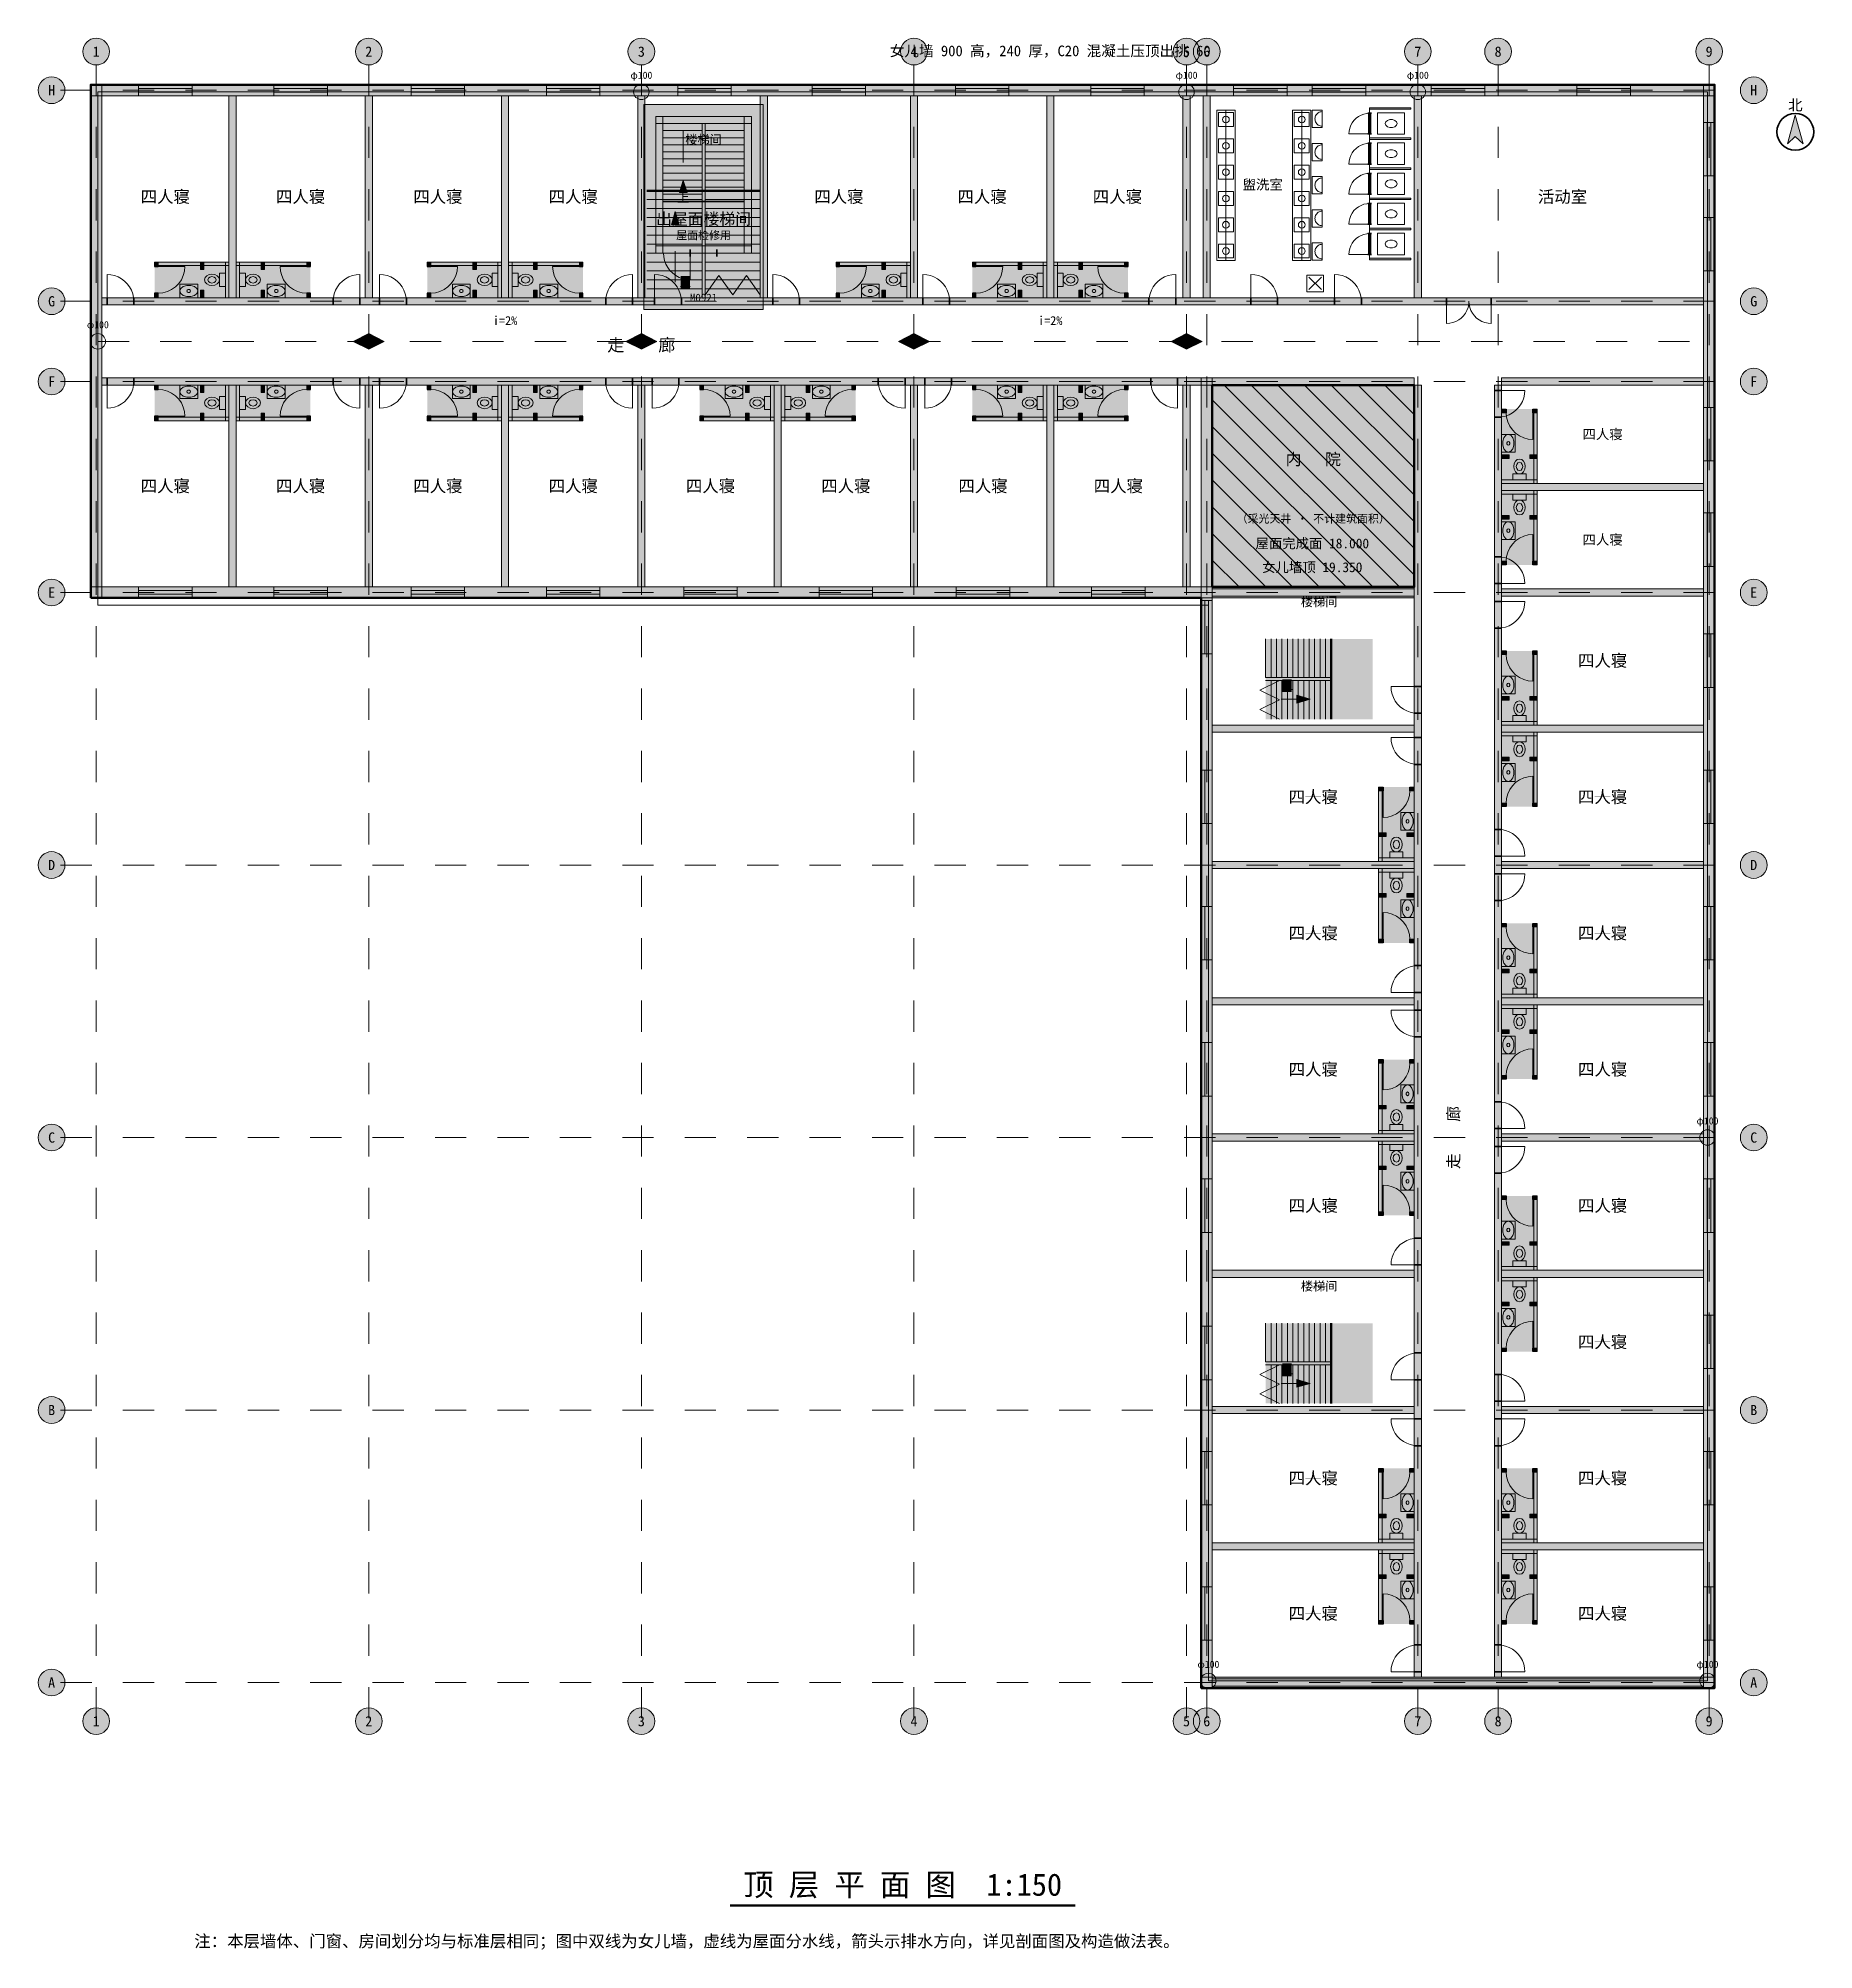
# Model space of a CAD drawing. Header units: millimetres. Extents: x -765001 to 8514001, y -765001 to 8412001.
# Drawn here: x 15750 to 75480, y 13509 to 77830 of the extents above; entities that cross this region are included whole.
import ezdxf
from ezdxf.enums import TextEntityAlignment as Align

# ---------------------------------------------------------------- set-up
doc = ezdxf.new("R2010")
doc.units = ezdxf.units.MM
doc.header["$LTSCALE"] = 3000
doc.linetypes.add('DASHED', pattern=[0.7, 0.35, -0.35])
for name, color, linetype, lineweight in [('A-ANNO-TEXT', 7, 'CONTINUOUS', 13), ('A-ANNO-THIN', 7, 'CONTINUOUS', 9), ('A-AXIS', 1, 'DASHED', 13), ('A-DASH', 8, 'DASHED', 9), ('A-DIM', 8, 'CONTINUOUS', 9), ('A-DOOR', 7, 'CONTINUOUS', 35), ('A-FLOR', 7, 'CONTINUOUS', 18), ('A-FURN', 8, 'CONTINUOUS', 13), ('A-HATCH', 8, 'CONTINUOUS', 9), ('A-WALL', 7, 'CONTINUOUS', 50)]:
    doc.layers.add(name, color=color, linetype=linetype, lineweight=lineweight)
doc.styles.add('HZ', font='simsun.ttc')
doc.styles.add('HZHT', font='simhei.ttf')

msp = doc.modelspace()

# ---------------------------------------------------------------- texts
at = {"layer": 'A-ANNO-TEXT'}
for s, height, style, p in [('1', 345, 'HZ', (17700, 77380)), ('2', 345, 'HZ', (26870, 77380)), ('3', 345, 'HZ', (36040, 77380)), ('女儿墙 900 高，240 厚，C20 混凝土压顶出挑 60', 360, 'HZ', (49795, 77405)), ('4', 345, 'HZ', (45210, 77380)), ('5', 345, 'HZ', (54380, 77380)), ('6', 345, 'HZ', (55060, 77380)), ('7', 345, 'HZ', (62160, 77380)), ('8', 345, 'HZ', (64860, 77380)), ('9', 345, 'HZ', (71960, 77380)), ('φ100', 240, 'HZ', (36040, 76585)), ('φ100', 240, 'HZ', (54380, 76585)), ('φ100', 240, 'HZ', (62160, 76585)), ('H', 345, 'HZ', (16200, 76080)), ('H', 345, 'HZ', (73460, 76080)), ('北', 360, 'HZ', (74860, 75580)), ('楼梯间', 300, 'HZ', (38132.5, 74420)), ('四人寝', 405, 'HZ', (20025, 72497.5)), ('四人寝', 405, 'HZ', (24577.5, 72497.5)), ('四人寝', 405, 'HZ', (29195, 72497.5)), ('四人寝', 405, 'HZ', (33747.5, 72497.5)), ('四人寝', 405, 'HZ', (42685, 72497.5)), ('四人寝', 405, 'HZ', (47502.5, 72497.5)), ('四人寝', 405, 'HZ', (52055, 72497.5)), ('盥洗室', 330, 'HZ', (56943.75, 72905.2)), ('活动室', 405, 'HZ', (67027.5, 72497.5)), ('上', 300, 'HZ', (37448.75, 72460)), ('出屋面楼梯间', 390, 'HZHT', (38132.5, 71750)), ('屋面检修用', 270, 'HZ', (38132.5, 71200)), ('上', 300, 'HZ', (37518.75, 69630.4)), ('G', 345, 'HZ', (16200, 68980)), ('M0921', 270, 'HZ', (38132.5, 69100)), ('G', 345, 'HZ', (73460, 68980)), ('φ100', 240, 'HZ', (17755, 68190)), ('i=2%', 300, 'HZ', (31455, 68330)), ('i=2%', 300, 'HZ', (49795, 68330)), ('走    廊', 420, 'HZ', (36040, 67510)), ('F', 345, 'HZ', (16200, 66280)), ('F', 345, 'HZ', (73460, 66280)), ('四人寝', 330, 'HZ', (68377.5, 64505)), ('内   院', 390, 'HZ', (58642.5, 63662.5)), ('四人寝', 405, 'HZ', (20025, 62762.5)), ('四人寝', 405, 'HZ', (24577.5, 62762.5)), ('四人寝', 405, 'HZ', (29195, 62762.5)), ('四人寝', 405, 'HZ', (33747.5, 62762.5)), ('四人寝', 405, 'HZ', (38365, 62762.5)), ('四人寝', 405, 'HZ', (42917.5, 62762.5)), ('四人寝', 405, 'HZ', (47535, 62762.5)), ('四人寝', 405, 'HZ', (52087.5, 62762.5)), ('（采光天井 · 不计建筑面积）', 270, 'HZ', (58642.5, 61662.5)), ('四人寝', 330, 'HZ', (68377.5, 60955)), ('屋面完成面 18.000', 330, 'HZ', (58610, 60830)), ('女儿墙顶 19.350', 330, 'HZ', (58610, 60030)), ('E', 345, 'HZ', (16200, 59180)), ('E', 345, 'HZ', (73460, 59180)), ('楼梯间', 300, 'HZ', (58840, 58865)), ('四人寝', 405, 'HZ', (68377.5, 56887.5)), ('上', 300, 'HZ', (57760, 56060.4)), ('四人寝', 405, 'HZ', (58642.5, 52302.5)), ('四人寝', 405, 'HZ', (68377.5, 52302.5)), ('D', 345, 'HZ', (16200, 50010)), ('D', 345, 'HZ', (73460, 50010)), ('四人寝', 405, 'HZ', (58642.5, 47717.5)), ('四人寝', 405, 'HZ', (68377.5, 47717.5)), ('四人寝', 405, 'HZ', (58642.5, 43132.5)), ('四人寝', 405, 'HZ', (68377.5, 43132.5)), ('φ100', 240, 'HZ', (71905, 41400)), ('C', 345, 'HZ', (16200, 40840)), ('C', 345, 'HZ', (73460, 40840)), ('四人寝', 405, 'HZ', (58642.5, 38547.5)), ('四人寝', 405, 'HZ', (68377.5, 38547.5)), ('楼梯间', 300, 'HZ', (58840, 35840)), ('四人寝', 405, 'HZ', (68377.5, 33962.5)), ('上', 300, 'HZ', (57760, 33035.4)), ('B', 345, 'HZ', (16200, 31670)), ('B', 345, 'HZ', (73460, 31670)), ('四人寝', 405, 'HZ', (58642.5, 29377.5)), ('四人寝', 405, 'HZ', (68377.5, 29377.5)), ('四人寝', 405, 'HZ', (58642.5, 24825)), ('四人寝', 405, 'HZ', (68377.5, 24825)), ('φ100', 240, 'HZ', (55115, 23115)), ('φ100', 240, 'HZ', (71905, 23115)), ('A', 345, 'HZ', (16200, 22500)), ('A', 345, 'HZ', (73460, 22500)), ('1', 345, 'HZ', (17700, 21200)), ('2', 345, 'HZ', (26870, 21200)), ('3', 345, 'HZ', (36040, 21200)), ('4', 345, 'HZ', (45210, 21200)), ('5', 345, 'HZ', (54380, 21200)), ('6', 345, 'HZ', (55060, 21200)), ('7', 345, 'HZ', (62160, 21200)), ('8', 345, 'HZ', (64860, 21200)), ('9', 345, 'HZ', (71960, 21200)), ('顶 层 平 面 图  1:150', 750, 'HZHT', (44830, 15700))]:
    msp.add_text(s, height=height, dxfattribs=dict(at, style=style)).set_placement(p, align=Align.MIDDLE_CENTER)
at = {"layer": 'A-ANNO-TEXT', "style": 'HZ'}
msp.add_text('走    廊', height=390, rotation=90, dxfattribs=at).set_placement((63360, 40840), align=Align.MIDDLE_CENTER)
msp.add_text('注：本层墙体、门窗、房间划分均与标准层相同；图中双线为女儿墙，虚线为屋面分水线，箭头示排水方向，详见剖面图及构造做法表。', height=405, dxfattribs=at).set_placement((21000, 13800), align=Align.MIDDLE_LEFT)

# ---------------------------------------------------------------- hatches: boundary and pattern name
at = {"layer": 'A-HATCH'}
h = msp.add_hatch(color=7, dxfattribs=at)
h.dxf.hatch_style = 1
h.paths.add_polyline_path([(18150, 77380), (18134.667, 77496.469), (18089.711, 77605), (18018.198, 77698.198), (17925, 77769.711), (17816.469, 77814.667), (17700, 77830), (17583.531, 77814.667), (17475, 77769.711), (17381.802, 77698.198), (17310.289, 77605), (17265.333, 77496.469), (17250, 77380), (17265.333, 77263.531), (17310.289, 77155), (17381.802, 77061.802), (17475, 76990.289), (17583.531, 76945.333), (17700, 76930), (17816.469, 76945.333), (17925, 76990.289), (18018.198, 77061.802), (18089.711, 77155), (18134.667, 77263.531)])
h = msp.add_hatch(color=7, dxfattribs=at)
h.dxf.hatch_style = 1
h.paths.add_polyline_path([(27320, 77380), (27304.667, 77496.469), (27259.711, 77605), (27188.198, 77698.198), (27095, 77769.711), (26986.469, 77814.667), (26870, 77830), (26753.531, 77814.667), (26645, 77769.711), (26551.802, 77698.198), (26480.289, 77605), (26435.333, 77496.469), (26420, 77380), (26435.333, 77263.531), (26480.289, 77155), (26551.802, 77061.802), (26645, 76990.289), (26753.531, 76945.333), (26870, 76930), (26986.469, 76945.333), (27095, 76990.289), (27188.198, 77061.802), (27259.711, 77155), (27304.667, 77263.531)])
h = msp.add_hatch(color=7, dxfattribs=at)
h.dxf.hatch_style = 1
h.paths.add_polyline_path([(36490, 77380), (36474.667, 77496.469), (36429.711, 77605), (36358.198, 77698.198), (36265, 77769.711), (36156.469, 77814.667), (36040, 77830), (35923.531, 77814.667), (35815, 77769.711), (35721.802, 77698.198), (35650.289, 77605), (35605.333, 77496.469), (35590, 77380), (35605.333, 77263.531), (35650.289, 77155), (35721.802, 77061.802), (35815, 76990.289), (35923.531, 76945.333), (36040, 76930), (36156.469, 76945.333), (36265, 76990.289), (36358.198, 77061.802), (36429.711, 77155), (36474.667, 77263.531)])
h = msp.add_hatch(color=7, dxfattribs=at)
h.dxf.hatch_style = 1
h.paths.add_polyline_path([(45660, 77380), (45644.667, 77496.469), (45599.711, 77605), (45528.198, 77698.198), (45435, 77769.711), (45326.469, 77814.667), (45210, 77830), (45093.531, 77814.667), (44985, 77769.711), (44891.802, 77698.198), (44820.289, 77605), (44775.333, 77496.469), (44760, 77380), (44775.333, 77263.531), (44820.289, 77155), (44891.802, 77061.802), (44985, 76990.289), (45093.531, 76945.333), (45210, 76930), (45326.469, 76945.333), (45435, 76990.289), (45528.198, 77061.802), (45599.711, 77155), (45644.667, 77263.531)])
h = msp.add_hatch(color=7, dxfattribs=at)
h.dxf.hatch_style = 1
h.paths.add_polyline_path([(54830, 77380), (54814.667, 77496.469), (54769.711, 77605), (54698.198, 77698.198), (54605, 77769.711), (54496.469, 77814.667), (54380, 77830), (54263.531, 77814.667), (54155, 77769.711), (54061.802, 77698.198), (53990.289, 77605), (53945.333, 77496.469), (53930, 77380), (53945.333, 77263.531), (53990.289, 77155), (54061.802, 77061.802), (54155, 76990.289), (54263.531, 76945.333), (54380, 76930), (54496.469, 76945.333), (54605, 76990.289), (54698.198, 77061.802), (54769.711, 77155), (54814.667, 77263.531)])
h = msp.add_hatch(color=7, dxfattribs=at)
h.dxf.hatch_style = 1
h.paths.add_polyline_path([(55510, 77380), (55494.667, 77496.469), (55449.711, 77605), (55378.198, 77698.198), (55285, 77769.711), (55176.469, 77814.667), (55060, 77830), (54943.531, 77814.667), (54835, 77769.711), (54741.802, 77698.198), (54670.289, 77605), (54625.333, 77496.469), (54610, 77380), (54625.333, 77263.531), (54670.289, 77155), (54741.802, 77061.802), (54835, 76990.289), (54943.531, 76945.333), (55060, 76930), (55176.469, 76945.333), (55285, 76990.289), (55378.198, 77061.802), (55449.711, 77155), (55494.667, 77263.531)])
h = msp.add_hatch(color=7, dxfattribs=at)
h.dxf.hatch_style = 1
h.paths.add_polyline_path([(62610, 77380), (62594.667, 77496.469), (62549.711, 77605), (62478.198, 77698.198), (62385, 77769.711), (62276.469, 77814.667), (62160, 77830), (62043.531, 77814.667), (61935, 77769.711), (61841.802, 77698.198), (61770.289, 77605), (61725.333, 77496.469), (61710, 77380), (61725.333, 77263.531), (61770.289, 77155), (61841.802, 77061.802), (61935, 76990.289), (62043.531, 76945.333), (62160, 76930), (62276.469, 76945.333), (62385, 76990.289), (62478.198, 77061.802), (62549.711, 77155), (62594.667, 77263.531)])
h = msp.add_hatch(color=7, dxfattribs=at)
h.dxf.hatch_style = 1
h.paths.add_polyline_path([(65310, 77380), (65294.667, 77496.469), (65249.711, 77605), (65178.198, 77698.198), (65085, 77769.711), (64976.469, 77814.667), (64860, 77830), (64743.531, 77814.667), (64635, 77769.711), (64541.802, 77698.198), (64470.289, 77605), (64425.333, 77496.469), (64410, 77380), (64425.333, 77263.531), (64470.289, 77155), (64541.802, 77061.802), (64635, 76990.289), (64743.531, 76945.333), (64860, 76930), (64976.469, 76945.333), (65085, 76990.289), (65178.198, 77061.802), (65249.711, 77155), (65294.667, 77263.531)])
h = msp.add_hatch(color=7, dxfattribs=at)
h.dxf.hatch_style = 1
h.paths.add_polyline_path([(72410, 77380), (72394.667, 77496.469), (72349.711, 77605), (72278.198, 77698.198), (72185, 77769.711), (72076.469, 77814.667), (71960, 77830), (71843.531, 77814.667), (71735, 77769.711), (71641.802, 77698.198), (71570.289, 77605), (71525.333, 77496.469), (71510, 77380), (71525.333, 77263.531), (71570.289, 77155), (71641.802, 77061.802), (71735, 76990.289), (71843.531, 76945.333), (71960, 76930), (72076.469, 76945.333), (72185, 76990.289), (72278.198, 77061.802), (72349.711, 77155), (72394.667, 77263.531)])
h = msp.add_hatch(color=7, dxfattribs=at)
h.dxf.hatch_style = 1
h.paths.add_polyline_path([(16650, 76080), (16634.667, 76196.469), (16589.711, 76305), (16518.198, 76398.198), (16425, 76469.711), (16316.469, 76514.667), (16200, 76530), (16083.531, 76514.667), (15975, 76469.711), (15881.802, 76398.198), (15810.289, 76305), (15765.333, 76196.469), (15750, 76080), (15765.333, 75963.531), (15810.289, 75855), (15881.802, 75761.802), (15975, 75690.289), (16083.531, 75645.333), (16200, 75630), (16316.469, 75645.333), (16425, 75690.289), (16518.198, 75761.802), (16589.711, 75855), (16634.667, 75963.531)])
h = msp.add_hatch(color=254, dxfattribs=at)
h.dxf.hatch_style = 1
h.paths.add_polyline_path([(17515, 75895), (72145, 75895), (72145, 76265), (17515, 76265)])
h = msp.add_hatch(color=254, dxfattribs=at)
h.dxf.hatch_style = 1
h.paths.add_polyline_path([(17515, 58995), (17885, 58995), (17885, 76265), (17515, 76265)])
h = msp.add_hatch(color=7, dxfattribs=at)
h.dxf.hatch_style = 1
h.paths.add_polyline_path([(19125, 75895), (20925, 75895), (20925, 76265), (19125, 76265)])
h = msp.add_hatch(color=7, dxfattribs=at)
h.dxf.hatch_style = 1
h.paths.add_polyline_path([(23677.5, 75895), (25477.5, 75895), (25477.5, 76265), (23677.5, 76265)])
h = msp.add_hatch(color=7, dxfattribs=at)
h.dxf.hatch_style = 1
h.paths.add_polyline_path([(28295, 75895), (30095, 75895), (30095, 76265), (28295, 76265)])
h = msp.add_hatch(color=7, dxfattribs=at)
h.dxf.hatch_style = 1
h.paths.add_polyline_path([(32847.5, 75895), (34647.5, 75895), (34647.5, 76265), (32847.5, 76265)])
h = msp.add_hatch(color=7, dxfattribs=at)
h.dxf.hatch_style = 1
h.paths.add_polyline_path([(37265, 75895), (39065, 75895), (39065, 76265), (37265, 76265)])
h = msp.add_hatch(color=7, dxfattribs=at)
h.dxf.hatch_style = 1
h.paths.add_polyline_path([(41785, 75895), (43585, 75895), (43585, 76265), (41785, 76265)])
h = msp.add_hatch(color=7, dxfattribs=at)
h.dxf.hatch_style = 1
h.paths.add_polyline_path([(46602.5, 75895), (48402.5, 75895), (48402.5, 76265), (46602.5, 76265)])
h = msp.add_hatch(color=7, dxfattribs=at)
h.dxf.hatch_style = 1
h.paths.add_polyline_path([(51155, 75895), (52955, 75895), (52955, 76265), (51155, 76265)])
h = msp.add_hatch(color=7, dxfattribs=at)
h.dxf.hatch_style = 1
h.paths.add_polyline_path([(55960, 75895), (57760, 75895), (57760, 76265), (55960, 76265)])
h = msp.add_hatch(color=7, dxfattribs=at)
h.dxf.hatch_style = 1
h.paths.add_polyline_path([(58610, 75895), (60410, 75895), (60410, 76265), (58610, 76265)])
h = msp.add_hatch(color=7, dxfattribs=at)
h.dxf.hatch_style = 1
h.paths.add_polyline_path([(62610, 75895), (64410, 75895), (64410, 76265), (62610, 76265)])
h = msp.add_hatch(color=7, dxfattribs=at)
h.dxf.hatch_style = 1
h.paths.add_polyline_path([(67510, 75895), (69310, 75895), (69310, 76265), (67510, 76265)])
h = msp.add_hatch(color=254, dxfattribs=at)
h.dxf.hatch_style = 1
h.paths.add_polyline_path([(71775, 22315), (72145, 22315), (72145, 76265), (71775, 76265)])
h = msp.add_hatch(color=7, dxfattribs=at)
h.dxf.hatch_style = 1
h.paths.add_polyline_path([(73910, 76080), (73894.667, 76196.469), (73849.711, 76305), (73778.198, 76398.198), (73685, 76469.711), (73576.469, 76514.667), (73460, 76530), (73343.531, 76514.667), (73235, 76469.711), (73141.802, 76398.198), (73070.289, 76305), (73025.333, 76196.469), (73010, 76080), (73025.333, 75963.531), (73070.289, 75855), (73141.802, 75761.802), (73235, 75690.289), (73343.531, 75645.333), (73460, 75630), (73576.469, 75645.333), (73685, 75690.289), (73778.198, 75761.802), (73849.711, 75855), (73894.667, 75963.531)])
h = msp.add_hatch(color=254, dxfattribs=at)
h.dxf.hatch_style = 1
h.paths.add_polyline_path([(22165, 69100), (22405, 69100), (22405, 75895), (22165, 75895)])
h = msp.add_hatch(color=254, dxfattribs=at)
h.dxf.hatch_style = 1
h.paths.add_polyline_path([(26750, 69100), (26990, 69100), (26990, 75895), (26750, 75895)])
h = msp.add_hatch(color=254, dxfattribs=at)
h.dxf.hatch_style = 1
h.paths.add_polyline_path([(31335, 69100), (31575, 69100), (31575, 75895), (31335, 75895)])
h = msp.add_hatch(color=254, dxfattribs=at)
h.dxf.hatch_style = 1
h.paths.add_polyline_path([(35920, 69100), (36160, 69100), (36160, 75895), (35920, 75895)])
h = msp.add_hatch(color=253, dxfattribs=at)
h.dxf.hatch_style = 1
h.paths.add_polyline_path([(36125, 68700), (40140, 68700), (40140, 75600), (36125, 75600)])
h = msp.add_hatch(color=254, dxfattribs=at)
h.dxf.hatch_style = 1
h.paths.add_polyline_path([(40040, 69100), (40280, 69100), (40280, 75895), (40040, 75895)])
h = msp.add_hatch(color=254, dxfattribs=at)
h.dxf.hatch_style = 1
h.paths.add_polyline_path([(45090, 69100), (45330, 69100), (45330, 75895), (45090, 75895)])
h = msp.add_hatch(color=254, dxfattribs=at)
h.dxf.hatch_style = 1
h.paths.add_polyline_path([(49675, 69100), (49915, 69100), (49915, 75895), (49675, 75895)])
h = msp.add_hatch(color=254, dxfattribs=at)
h.dxf.hatch_style = 1
h.paths.add_polyline_path([(54260, 69100), (54500, 69100), (54500, 75895), (54260, 75895)])
h = msp.add_hatch(color=254, dxfattribs=at)
h.dxf.hatch_style = 1
h.paths.add_polyline_path([(54940, 69100), (55180, 69100), (55180, 75895), (54940, 75895)])
h = msp.add_hatch(color=7, dxfattribs=at)
h.dxf.hatch_style = 1
h.paths.add_polyline_path([(60480, 74608.5), (60600, 74608.5), (60600, 75308.5), (60480, 75308.5)])
h = msp.add_hatch(color=253, dxfattribs=at)
h.dxf.hatch_style = 1
h.paths.add_polyline_path([(60540, 75439), (61920, 75439), (61920, 75491), (60540, 75491)])
h = msp.add_hatch(color=254, dxfattribs=at)
h.dxf.hatch_style = 1
h.paths.add_polyline_path([(62040, 69100), (62280, 69100), (62280, 75895), (62040, 75895)])
h = msp.add_hatch(color=254, dxfattribs=at)
h.dxf.hatch_style = 1
h.paths.add_polyline_path([(36525, 74960), (39740, 74960), (39740, 75200), (36525, 75200)])
h = msp.add_hatch(color=254, dxfattribs=at)
h.dxf.hatch_style = 1
h.paths.add_polyline_path([(36525, 70600), (36765, 70600), (36765, 75200), (36525, 75200)])
h = msp.add_hatch(color=254, dxfattribs=at)
h.dxf.hatch_style = 1
h.paths.add_polyline_path([(39500, 70600), (39740, 70600), (39740, 75200), (39500, 75200)])
h = msp.add_hatch(color=7, dxfattribs=at)
h.dxf.hatch_style = 1
h.paths.add_polyline_path([(71775, 73195), (72145, 73195), (72145, 74995), (71775, 74995)])
h = msp.add_hatch(color=8, dxfattribs=at)
h.dxf.hatch_style = 1
h.paths.add_polyline_path([(74860, 75240), (74600, 74280), (74860, 74520), (75120, 74280)])
h = msp.add_hatch(color=7, dxfattribs=at)
h.dxf.hatch_style = 1
h.paths.add_polyline_path([(36225, 69100), (40040, 69100), (40040, 74100), (36225, 74100)])
h = msp.add_hatch(color=7, dxfattribs=at)
h.dxf.hatch_style = 1
h.paths.add_polyline_path([(37869.32, 74418.1), (38395.68, 74418.1), (38395.68, 74421.9), (37869.32, 74421.9)])
h = msp.add_hatch(color=7, dxfattribs=at)
h.dxf.hatch_style = 1
h.paths.add_polyline_path([(60480, 73595.5), (60600, 73595.5), (60600, 74295.5), (60480, 74295.5)])
h = msp.add_hatch(color=253, dxfattribs=at)
h.dxf.hatch_style = 1
h.paths.add_polyline_path([(60540, 74426), (61920, 74426), (61920, 74478), (60540, 74478)])
h = msp.add_hatch(color=253, dxfattribs=at)
h.dxf.hatch_style = 1
h.paths.add_polyline_path([(60540, 73413), (61920, 73413), (61920, 73465), (60540, 73465)])
h = msp.add_hatch(color=7, dxfattribs=at)
h.dxf.hatch_style = 1
h.paths.add_polyline_path([(37318.75, 72640), (37578.75, 72640), (37448.75, 73040)])
h = msp.add_hatch(color=7, dxfattribs=at)
h.dxf.hatch_style = 1
h.paths.add_polyline_path([(60480, 72582.5), (60600, 72582.5), (60600, 73282.5), (60480, 73282.5)])
h = msp.add_hatch(color=7, dxfattribs=at)
h.dxf.hatch_style = 1
h.paths.add_polyline_path([(19760.707, 72494.935), (20289.293, 72494.935), (20289.293, 72500.065), (19760.707, 72500.065)])
h = msp.add_hatch(color=7, dxfattribs=at)
h.dxf.hatch_style = 1
h.paths.add_polyline_path([(24313.207, 72494.935), (24841.793, 72494.935), (24841.793, 72500.065), (24313.207, 72500.065)])
h = msp.add_hatch(color=7, dxfattribs=at)
h.dxf.hatch_style = 1
h.paths.add_polyline_path([(28930.707, 72494.935), (29459.293, 72494.935), (29459.293, 72500.065), (28930.707, 72500.065)])
h = msp.add_hatch(color=7, dxfattribs=at)
h.dxf.hatch_style = 1
h.paths.add_polyline_path([(33483.207, 72494.935), (34011.793, 72494.935), (34011.793, 72500.065), (33483.207, 72500.065)])
h = msp.add_hatch(color=7, dxfattribs=at)
h.dxf.hatch_style = 1
h.paths.add_polyline_path([(42420.707, 72494.935), (42949.293, 72494.935), (42949.293, 72500.065), (42420.707, 72500.065)])
h = msp.add_hatch(color=7, dxfattribs=at)
h.dxf.hatch_style = 1
h.paths.add_polyline_path([(47238.207, 72494.935), (47766.793, 72494.935), (47766.793, 72500.065), (47238.207, 72500.065)])
h = msp.add_hatch(color=7, dxfattribs=at)
h.dxf.hatch_style = 1
h.paths.add_polyline_path([(51790.707, 72494.935), (52319.293, 72494.935), (52319.293, 72500.065), (51790.707, 72500.065)])
h = msp.add_hatch(color=7, dxfattribs=at)
h.dxf.hatch_style = 1
h.paths.add_polyline_path([(58378.207, 72494.935), (58906.793, 72494.935), (58906.793, 72500.065), (58378.207, 72500.065)])
h = msp.add_hatch(color=7, dxfattribs=at)
h.dxf.hatch_style = 1
h.paths.add_polyline_path([(60480, 71569.5), (60600, 71569.5), (60600, 72269.5), (60480, 72269.5)])
h = msp.add_hatch(color=253, dxfattribs=at)
h.dxf.hatch_style = 1
h.paths.add_polyline_path([(60540, 72400), (61920, 72400), (61920, 72452), (60540, 72452)])
h = msp.add_hatch(color=7, dxfattribs=at)
h.dxf.hatch_style = 1
h.paths.add_polyline_path([(66763.207, 72494.935), (67291.793, 72494.935), (67291.793, 72500.065), (66763.207, 72500.065)])
h = msp.add_hatch(color=7, dxfattribs=at)
h.dxf.hatch_style = 1
h.paths.add_polyline_path([(37048.75, 71550), (37308.75, 71550), (37178.75, 72000)])
h = msp.add_hatch(color=253, dxfattribs=at)
h.dxf.hatch_style = 1
h.paths.add_polyline_path([(60540, 71387), (61920, 71387), (61920, 71439), (60540, 71439)])
h = msp.add_hatch(color=7, dxfattribs=at)
h.dxf.hatch_style = 1
h.paths.add_polyline_path([(71775, 70000), (72145, 70000), (72145, 71800), (71775, 71800)])
h = msp.add_hatch(color=254, dxfattribs=at)
h.dxf.hatch_style = 1
h.paths.add_polyline_path([(36525, 70600), (39740, 70600), (39740, 70840), (36525, 70840)])
h = msp.add_hatch(color=7, dxfattribs=at)
h.dxf.hatch_style = 1
h.paths.add_polyline_path([(60480, 70556.5), (60600, 70556.5), (60600, 71256.5), (60480, 71256.5)])
h = msp.add_hatch(color=254, dxfattribs=at)
h.dxf.hatch_style = 1
h.paths.add_polyline_path([(19665, 70180), (22165, 70180), (22165, 70300), (19665, 70300)])
h = msp.add_hatch(color=254, dxfattribs=at)
h.dxf.hatch_style = 1
h.paths.add_polyline_path([(19665, 70150), (19785, 70150), (19785, 70300), (19665, 70300)])
h = msp.add_hatch(color=7, dxfattribs=at)
h.dxf.hatch_style = 1
h.paths.add_polyline_path([(19665, 69100), (22165, 69100), (22165, 70300), (19665, 70300)])
h = msp.add_hatch(color=254, dxfattribs=at)
h.dxf.hatch_style = 1
h.paths.add_polyline_path([(21205, 70050), (21325, 70050), (21325, 70300), (21205, 70300)])
h = msp.add_hatch(color=254, dxfattribs=at)
h.dxf.hatch_style = 1
h.paths.add_polyline_path([(22045, 69100), (22165, 69100), (22165, 70300), (22045, 70300)])
h = msp.add_hatch(color=254, dxfattribs=at)
h.dxf.hatch_style = 1
h.paths.add_polyline_path([(24905, 70180), (22405, 70180), (22405, 70300), (24905, 70300)])
h = msp.add_hatch(color=254, dxfattribs=at)
h.dxf.hatch_style = 1
h.paths.add_polyline_path([(22525, 69100), (22405, 69100), (22405, 70300), (22525, 70300)])
h = msp.add_hatch(color=7, dxfattribs=at)
h.dxf.hatch_style = 1
h.paths.add_polyline_path([(24905, 69100), (22405, 69100), (22405, 70300), (24905, 70300)])
h = msp.add_hatch(color=254, dxfattribs=at)
h.dxf.hatch_style = 1
h.paths.add_polyline_path([(23365, 70050), (23245, 70050), (23245, 70300), (23365, 70300)])
h = msp.add_hatch(color=254, dxfattribs=at)
h.dxf.hatch_style = 1
h.paths.add_polyline_path([(24905, 70150), (24785, 70150), (24785, 70300), (24905, 70300)])
h = msp.add_hatch(color=254, dxfattribs=at)
h.dxf.hatch_style = 1
h.paths.add_polyline_path([(28835, 70180), (31335, 70180), (31335, 70300), (28835, 70300)])
h = msp.add_hatch(color=254, dxfattribs=at)
h.dxf.hatch_style = 1
h.paths.add_polyline_path([(28835, 70150), (28955, 70150), (28955, 70300), (28835, 70300)])
h = msp.add_hatch(color=7, dxfattribs=at)
h.dxf.hatch_style = 1
h.paths.add_polyline_path([(28835, 69100), (31335, 69100), (31335, 70300), (28835, 70300)])
h = msp.add_hatch(color=254, dxfattribs=at)
h.dxf.hatch_style = 1
h.paths.add_polyline_path([(30375, 70050), (30495, 70050), (30495, 70300), (30375, 70300)])
h = msp.add_hatch(color=254, dxfattribs=at)
h.dxf.hatch_style = 1
h.paths.add_polyline_path([(31215, 69100), (31335, 69100), (31335, 70300), (31215, 70300)])
h = msp.add_hatch(color=254, dxfattribs=at)
h.dxf.hatch_style = 1
h.paths.add_polyline_path([(34075, 70180), (31575, 70180), (31575, 70300), (34075, 70300)])
h = msp.add_hatch(color=254, dxfattribs=at)
h.dxf.hatch_style = 1
h.paths.add_polyline_path([(31695, 69100), (31575, 69100), (31575, 70300), (31695, 70300)])
h = msp.add_hatch(color=7, dxfattribs=at)
h.dxf.hatch_style = 1
h.paths.add_polyline_path([(34075, 69100), (31575, 69100), (31575, 70300), (34075, 70300)])
h = msp.add_hatch(color=254, dxfattribs=at)
h.dxf.hatch_style = 1
h.paths.add_polyline_path([(32535, 70050), (32415, 70050), (32415, 70300), (32535, 70300)])
h = msp.add_hatch(color=254, dxfattribs=at)
h.dxf.hatch_style = 1
h.paths.add_polyline_path([(34075, 70150), (33955, 70150), (33955, 70300), (34075, 70300)])
h = msp.add_hatch(color=7, dxfattribs=at)
h.dxf.hatch_style = 1
h.paths.add_polyline_path([(37682.5, 70480), (38582.5, 70480), (38582.5, 70720), (37682.5, 70720)])
h = msp.add_hatch(color=254, dxfattribs=at)
h.dxf.hatch_style = 1
h.paths.add_polyline_path([(42590, 70180), (45090, 70180), (45090, 70300), (42590, 70300)])
h = msp.add_hatch(color=254, dxfattribs=at)
h.dxf.hatch_style = 1
h.paths.add_polyline_path([(42590, 70150), (42710, 70150), (42710, 70300), (42590, 70300)])
h = msp.add_hatch(color=7, dxfattribs=at)
h.dxf.hatch_style = 1
h.paths.add_polyline_path([(42590, 69100), (45090, 69100), (45090, 70300), (42590, 70300)])
h = msp.add_hatch(color=254, dxfattribs=at)
h.dxf.hatch_style = 1
h.paths.add_polyline_path([(44130, 70050), (44250, 70050), (44250, 70300), (44130, 70300)])
h = msp.add_hatch(color=254, dxfattribs=at)
h.dxf.hatch_style = 1
h.paths.add_polyline_path([(44970, 69100), (45090, 69100), (45090, 70300), (44970, 70300)])
h = msp.add_hatch(color=254, dxfattribs=at)
h.dxf.hatch_style = 1
h.paths.add_polyline_path([(47175, 70180), (49675, 70180), (49675, 70300), (47175, 70300)])
h = msp.add_hatch(color=254, dxfattribs=at)
h.dxf.hatch_style = 1
h.paths.add_polyline_path([(47175, 70150), (47295, 70150), (47295, 70300), (47175, 70300)])
h = msp.add_hatch(color=7, dxfattribs=at)
h.dxf.hatch_style = 1
h.paths.add_polyline_path([(47175, 69100), (49675, 69100), (49675, 70300), (47175, 70300)])
h = msp.add_hatch(color=254, dxfattribs=at)
h.dxf.hatch_style = 1
h.paths.add_polyline_path([(48715, 70050), (48835, 70050), (48835, 70300), (48715, 70300)])
h = msp.add_hatch(color=254, dxfattribs=at)
h.dxf.hatch_style = 1
h.paths.add_polyline_path([(49555, 69100), (49675, 69100), (49675, 70300), (49555, 70300)])
h = msp.add_hatch(color=254, dxfattribs=at)
h.dxf.hatch_style = 1
h.paths.add_polyline_path([(52415, 70180), (49915, 70180), (49915, 70300), (52415, 70300)])
h = msp.add_hatch(color=254, dxfattribs=at)
h.dxf.hatch_style = 1
h.paths.add_polyline_path([(50035, 69100), (49915, 69100), (49915, 70300), (50035, 70300)])
h = msp.add_hatch(color=7, dxfattribs=at)
h.dxf.hatch_style = 1
h.paths.add_polyline_path([(52415, 69100), (49915, 69100), (49915, 70300), (52415, 70300)])
h = msp.add_hatch(color=254, dxfattribs=at)
h.dxf.hatch_style = 1
h.paths.add_polyline_path([(50875, 70050), (50755, 70050), (50755, 70300), (50875, 70300)])
h = msp.add_hatch(color=254, dxfattribs=at)
h.dxf.hatch_style = 1
h.paths.add_polyline_path([(52415, 70150), (52295, 70150), (52295, 70300), (52415, 70300)])
h = msp.add_hatch(color=253, dxfattribs=at)
h.dxf.hatch_style = 1
h.paths.add_polyline_path([(60540, 70374), (61920, 70374), (61920, 70426), (60540, 70426)])
h = msp.add_hatch(color=7, dxfattribs=at)
h.dxf.hatch_style = 1
h.paths.add_polyline_path([(37358.75, 69400), (37678.75, 69400), (37678.75, 69832), (37358.75, 69832)])
h = msp.add_hatch(color=7, dxfattribs=at)
h.dxf.hatch_style = 1
h.paths.add_polyline_path([(16650, 68980), (16634.667, 69096.469), (16589.711, 69205), (16518.198, 69298.198), (16425, 69369.711), (16316.469, 69414.667), (16200, 69430), (16083.531, 69414.667), (15975, 69369.711), (15881.802, 69298.198), (15810.289, 69205), (15765.333, 69096.469), (15750, 68980), (15765.333, 68863.531), (15810.289, 68755), (15881.802, 68661.802), (15975, 68590.289), (16083.531, 68545.333), (16200, 68530), (16316.469, 68545.333), (16425, 68590.289), (16518.198, 68661.802), (16589.711, 68755), (16634.667, 68863.531)])
h = msp.add_hatch(color=254, dxfattribs=at)
h.dxf.hatch_style = 1
h.paths.add_polyline_path([(17885, 68860), (71775, 68860), (71775, 69100), (17885, 69100)])
h = msp.add_hatch(color=7, dxfattribs=at)
h.dxf.hatch_style = 1
h.paths.add_polyline_path([(18065, 68860), (18965, 68860), (18965, 69100), (18065, 69100)])
h = msp.add_hatch(color=254, dxfattribs=at)
h.dxf.hatch_style = 1
h.paths.add_polyline_path([(19665, 69100), (19785, 69100), (19785, 69250), (19665, 69250)])
h = msp.add_hatch(color=254, dxfattribs=at)
h.dxf.hatch_style = 1
h.paths.add_polyline_path([(21205, 69100), (21325, 69100), (21325, 69350), (21205, 69350)])
h = msp.add_hatch(color=254, dxfattribs=at)
h.dxf.hatch_style = 1
h.paths.add_polyline_path([(23365, 69100), (23245, 69100), (23245, 69350), (23365, 69350)])
h = msp.add_hatch(color=254, dxfattribs=at)
h.dxf.hatch_style = 1
h.paths.add_polyline_path([(24905, 69100), (24785, 69100), (24785, 69250), (24905, 69250)])
h = msp.add_hatch(color=7, dxfattribs=at)
h.dxf.hatch_style = 1
h.paths.add_polyline_path([(25670, 68860), (26570, 68860), (26570, 69100), (25670, 69100)])
h = msp.add_hatch(color=7, dxfattribs=at)
h.dxf.hatch_style = 1
h.paths.add_polyline_path([(27235, 68860), (28135, 68860), (28135, 69100), (27235, 69100)])
h = msp.add_hatch(color=254, dxfattribs=at)
h.dxf.hatch_style = 1
h.paths.add_polyline_path([(28835, 69100), (28955, 69100), (28955, 69250), (28835, 69250)])
h = msp.add_hatch(color=254, dxfattribs=at)
h.dxf.hatch_style = 1
h.paths.add_polyline_path([(30375, 69100), (30495, 69100), (30495, 69350), (30375, 69350)])
h = msp.add_hatch(color=254, dxfattribs=at)
h.dxf.hatch_style = 1
h.paths.add_polyline_path([(32535, 69100), (32415, 69100), (32415, 69350), (32535, 69350)])
h = msp.add_hatch(color=254, dxfattribs=at)
h.dxf.hatch_style = 1
h.paths.add_polyline_path([(34075, 69100), (33955, 69100), (33955, 69250), (34075, 69250)])
h = msp.add_hatch(color=7, dxfattribs=at)
h.dxf.hatch_style = 1
h.paths.add_polyline_path([(34840, 68860), (35740, 68860), (35740, 69100), (34840, 69100)])
h = msp.add_hatch(color=7, dxfattribs=at)
h.dxf.hatch_style = 1
h.paths.add_polyline_path([(36485, 68860), (37385, 68860), (37385, 69100), (36485, 69100)])
h = msp.add_hatch(color=7, dxfattribs=at)
h.dxf.hatch_style = 1
h.paths.add_polyline_path([(40460, 68860), (41360, 68860), (41360, 69100), (40460, 69100)])
h = msp.add_hatch(color=254, dxfattribs=at)
h.dxf.hatch_style = 1
h.paths.add_polyline_path([(42590, 69100), (42710, 69100), (42710, 69250), (42590, 69250)])
h = msp.add_hatch(color=254, dxfattribs=at)
h.dxf.hatch_style = 1
h.paths.add_polyline_path([(44130, 69100), (44250, 69100), (44250, 69350), (44130, 69350)])
h = msp.add_hatch(color=7, dxfattribs=at)
h.dxf.hatch_style = 1
h.paths.add_polyline_path([(45510, 68860), (46410, 68860), (46410, 69100), (45510, 69100)])
h = msp.add_hatch(color=254, dxfattribs=at)
h.dxf.hatch_style = 1
h.paths.add_polyline_path([(47175, 69100), (47295, 69100), (47295, 69250), (47175, 69250)])
h = msp.add_hatch(color=254, dxfattribs=at)
h.dxf.hatch_style = 1
h.paths.add_polyline_path([(48715, 69100), (48835, 69100), (48835, 69350), (48715, 69350)])
h = msp.add_hatch(color=254, dxfattribs=at)
h.dxf.hatch_style = 1
h.paths.add_polyline_path([(50875, 69100), (50755, 69100), (50755, 69350), (50875, 69350)])
h = msp.add_hatch(color=254, dxfattribs=at)
h.dxf.hatch_style = 1
h.paths.add_polyline_path([(52415, 69100), (52295, 69100), (52295, 69250), (52415, 69250)])
h = msp.add_hatch(color=7, dxfattribs=at)
h.dxf.hatch_style = 1
h.paths.add_polyline_path([(53115, 68860), (54015, 68860), (54015, 69100), (53115, 69100)])
h = msp.add_hatch(color=7, dxfattribs=at)
h.dxf.hatch_style = 1
h.paths.add_polyline_path([(56545, 68860), (57445, 68860), (57445, 69100), (56545, 69100)])
h = msp.add_hatch(color=7, dxfattribs=at)
h.dxf.hatch_style = 1
h.paths.add_polyline_path([(59360, 68860), (60260, 68860), (60260, 69100), (59360, 69100)])
h = msp.add_hatch(color=7, dxfattribs=at)
h.dxf.hatch_style = 1
h.paths.add_polyline_path([(63130, 68860), (64630, 68860), (64630, 69100), (63130, 69100)])
h = msp.add_hatch(color=7, dxfattribs=at)
h.dxf.hatch_style = 1
h.paths.add_polyline_path([(73910, 68980), (73894.667, 69096.469), (73849.711, 69205), (73778.198, 69298.198), (73685, 69369.711), (73576.469, 69414.667), (73460, 69430), (73343.531, 69414.667), (73235, 69369.711), (73141.802, 69298.198), (73070.289, 69205), (73025.333, 69096.469), (73010, 68980), (73025.333, 68863.531), (73070.289, 68755), (73141.802, 68661.802), (73235, 68590.289), (73343.531, 68545.333), (73460, 68530), (73576.469, 68545.333), (73685, 68590.289), (73778.198, 68661.802), (73849.711, 68755), (73894.667, 68863.531)])
h = msp.add_hatch(color=8, dxfattribs=at)
h.dxf.hatch_style = 1
h.paths.add_polyline_path([(26870, 67370), (26350, 67630), (26870, 67890)])
h = msp.add_hatch(color=8, dxfattribs=at)
h.dxf.hatch_style = 1
h.paths.add_polyline_path([(26870, 67370), (27390, 67630), (26870, 67890)])
h = msp.add_hatch(color=8, dxfattribs=at)
h.dxf.hatch_style = 1
h.paths.add_polyline_path([(36040, 67370), (35520, 67630), (36040, 67890)])
h = msp.add_hatch(color=8, dxfattribs=at)
h.dxf.hatch_style = 1
h.paths.add_polyline_path([(36040, 67370), (36560, 67630), (36040, 67890)])
h = msp.add_hatch(color=8, dxfattribs=at)
h.dxf.hatch_style = 1
h.paths.add_polyline_path([(45210, 67370), (44690, 67630), (45210, 67890)])
h = msp.add_hatch(color=8, dxfattribs=at)
h.dxf.hatch_style = 1
h.paths.add_polyline_path([(45210, 67370), (45730, 67630), (45210, 67890)])
h = msp.add_hatch(color=8, dxfattribs=at)
h.dxf.hatch_style = 1
h.paths.add_polyline_path([(54380, 67370), (53860, 67630), (54380, 67890)])
h = msp.add_hatch(color=8, dxfattribs=at)
h.dxf.hatch_style = 1
h.paths.add_polyline_path([(54380, 67370), (54900, 67630), (54380, 67890)])
h = msp.add_hatch(color=7, dxfattribs=at)
h.dxf.hatch_style = 1
h.paths.add_polyline_path([(16650, 66280), (16634.667, 66396.469), (16589.711, 66505), (16518.198, 66598.198), (16425, 66669.711), (16316.469, 66714.667), (16200, 66730), (16083.531, 66714.667), (15975, 66669.711), (15881.802, 66598.198), (15810.289, 66505), (15765.333, 66396.469), (15750, 66280), (15765.333, 66163.531), (15810.289, 66055), (15881.802, 65961.802), (15975, 65890.289), (16083.531, 65845.333), (16200, 65830), (16316.469, 65845.333), (16425, 65890.289), (16518.198, 65961.802), (16589.711, 66055), (16634.667, 66163.531)])
h = msp.add_hatch(color=254, dxfattribs=at)
h.dxf.hatch_style = 1
h.paths.add_polyline_path([(17885, 66160), (62040, 66160), (62040, 66400), (17885, 66400)])
h = msp.add_hatch(color=7, dxfattribs=at)
h.dxf.hatch_style = 1
h.paths.add_polyline_path([(18065, 66160), (18965, 66160), (18965, 66400), (18065, 66400)])
h = msp.add_hatch(color=7, dxfattribs=at)
h.dxf.hatch_style = 1
h.paths.add_polyline_path([(25670, 66160), (26570, 66160), (26570, 66400), (25670, 66400)])
h = msp.add_hatch(color=7, dxfattribs=at)
h.dxf.hatch_style = 1
h.paths.add_polyline_path([(27235, 66160), (28135, 66160), (28135, 66400), (27235, 66400)])
h = msp.add_hatch(color=7, dxfattribs=at)
h.dxf.hatch_style = 1
h.paths.add_polyline_path([(34840, 66160), (35740, 66160), (35740, 66400), (34840, 66400)])
h = msp.add_hatch(color=7, dxfattribs=at)
h.dxf.hatch_style = 1
h.paths.add_polyline_path([(36405, 66160), (37305, 66160), (37305, 66400), (36405, 66400)])
h = msp.add_hatch(color=7, dxfattribs=at)
h.dxf.hatch_style = 1
h.paths.add_polyline_path([(44010, 66160), (44910, 66160), (44910, 66400), (44010, 66400)])
h = msp.add_hatch(color=7, dxfattribs=at)
h.dxf.hatch_style = 1
h.paths.add_polyline_path([(45575, 66160), (46475, 66160), (46475, 66400), (45575, 66400)])
h = msp.add_hatch(color=7, dxfattribs=at)
h.dxf.hatch_style = 1
h.paths.add_polyline_path([(53180, 66160), (54080, 66160), (54080, 66400), (53180, 66400)])
h = msp.add_hatch(color=254, dxfattribs=at)
h.dxf.hatch_style = 1
h.paths.add_polyline_path([(54875, 22315), (55245, 22315), (55245, 66400), (54875, 66400)])
h = msp.add_hatch(color=254, dxfattribs=at)
h.dxf.hatch_style = 1
h.paths.add_polyline_path([(55245, 66160), (62040, 66160), (62040, 66400), (55245, 66400)])
h = msp.add_hatch(color=254, dxfattribs=at)
h.dxf.hatch_style = 1
h.paths.add_polyline_path([(64980, 66160), (71775, 66160), (71775, 66400), (64980, 66400)])
h = msp.add_hatch(color=254, dxfattribs=at)
h.dxf.hatch_style = 1
h.paths.add_polyline_path([(64980, 66160), (71775, 66160), (71775, 66400), (64980, 66400)])
h = msp.add_hatch(color=7, dxfattribs=at)
h.dxf.hatch_style = 1
h.paths.add_polyline_path([(73910, 66280), (73894.667, 66396.469), (73849.711, 66505), (73778.198, 66598.198), (73685, 66669.711), (73576.469, 66714.667), (73460, 66730), (73343.531, 66714.667), (73235, 66669.711), (73141.802, 66598.198), (73070.289, 66505), (73025.333, 66396.469), (73010, 66280), (73025.333, 66163.531), (73070.289, 66055), (73141.802, 65961.802), (73235, 65890.289), (73343.531, 65845.333), (73460, 65830), (73576.469, 65845.333), (73685, 65890.289), (73778.198, 65961.802), (73849.711, 66055), (73894.667, 66163.531)])
h = msp.add_hatch(color=254, dxfattribs=at)
h.dxf.hatch_style = 1
h.paths.add_polyline_path([(19665, 66160), (19785, 66160), (19785, 66010), (19665, 66010)])
h = msp.add_hatch(color=7, dxfattribs=at)
h.dxf.hatch_style = 1
h.paths.add_polyline_path([(19665, 66160), (22165, 66160), (22165, 64960), (19665, 64960)])
h = msp.add_hatch(color=254, dxfattribs=at)
h.dxf.hatch_style = 1
h.paths.add_polyline_path([(21205, 66160), (21325, 66160), (21325, 65910), (21205, 65910)])
h = msp.add_hatch(color=254, dxfattribs=at)
h.dxf.hatch_style = 1
h.paths.add_polyline_path([(22045, 66160), (22165, 66160), (22165, 64960), (22045, 64960)])
h = msp.add_hatch(color=254, dxfattribs=at)
h.dxf.hatch_style = 1
h.paths.add_polyline_path([(22165, 59365), (22405, 59365), (22405, 66160), (22165, 66160)])
h = msp.add_hatch(color=254, dxfattribs=at)
h.dxf.hatch_style = 1
h.paths.add_polyline_path([(22525, 66160), (22405, 66160), (22405, 64960), (22525, 64960)])
h = msp.add_hatch(color=7, dxfattribs=at)
h.dxf.hatch_style = 1
h.paths.add_polyline_path([(24905, 66160), (22405, 66160), (22405, 64960), (24905, 64960)])
h = msp.add_hatch(color=254, dxfattribs=at)
h.dxf.hatch_style = 1
h.paths.add_polyline_path([(23365, 66160), (23245, 66160), (23245, 65910), (23365, 65910)])
h = msp.add_hatch(color=254, dxfattribs=at)
h.dxf.hatch_style = 1
h.paths.add_polyline_path([(24905, 66160), (24785, 66160), (24785, 66010), (24905, 66010)])
h = msp.add_hatch(color=254, dxfattribs=at)
h.dxf.hatch_style = 1
h.paths.add_polyline_path([(26750, 59365), (26990, 59365), (26990, 66160), (26750, 66160)])
h = msp.add_hatch(color=254, dxfattribs=at)
h.dxf.hatch_style = 1
h.paths.add_polyline_path([(28835, 66160), (28955, 66160), (28955, 66010), (28835, 66010)])
h = msp.add_hatch(color=7, dxfattribs=at)
h.dxf.hatch_style = 1
h.paths.add_polyline_path([(28835, 66160), (31335, 66160), (31335, 64960), (28835, 64960)])
h = msp.add_hatch(color=254, dxfattribs=at)
h.dxf.hatch_style = 1
h.paths.add_polyline_path([(30375, 66160), (30495, 66160), (30495, 65910), (30375, 65910)])
h = msp.add_hatch(color=254, dxfattribs=at)
h.dxf.hatch_style = 1
h.paths.add_polyline_path([(31215, 66160), (31335, 66160), (31335, 64960), (31215, 64960)])
h = msp.add_hatch(color=254, dxfattribs=at)
h.dxf.hatch_style = 1
h.paths.add_polyline_path([(31335, 59365), (31575, 59365), (31575, 66160), (31335, 66160)])
h = msp.add_hatch(color=254, dxfattribs=at)
h.dxf.hatch_style = 1
h.paths.add_polyline_path([(31695, 66160), (31575, 66160), (31575, 64960), (31695, 64960)])
h = msp.add_hatch(color=7, dxfattribs=at)
h.dxf.hatch_style = 1
h.paths.add_polyline_path([(34075, 66160), (31575, 66160), (31575, 64960), (34075, 64960)])
h = msp.add_hatch(color=254, dxfattribs=at)
h.dxf.hatch_style = 1
h.paths.add_polyline_path([(32535, 66160), (32415, 66160), (32415, 65910), (32535, 65910)])
h = msp.add_hatch(color=254, dxfattribs=at)
h.dxf.hatch_style = 1
h.paths.add_polyline_path([(34075, 66160), (33955, 66160), (33955, 66010), (34075, 66010)])
h = msp.add_hatch(color=254, dxfattribs=at)
h.dxf.hatch_style = 1
h.paths.add_polyline_path([(35920, 59365), (36160, 59365), (36160, 66160), (35920, 66160)])
h = msp.add_hatch(color=254, dxfattribs=at)
h.dxf.hatch_style = 1
h.paths.add_polyline_path([(38005, 66160), (38125, 66160), (38125, 66010), (38005, 66010)])
h = msp.add_hatch(color=7, dxfattribs=at)
h.dxf.hatch_style = 1
h.paths.add_polyline_path([(38005, 66160), (40505, 66160), (40505, 64960), (38005, 64960)])
h = msp.add_hatch(color=254, dxfattribs=at)
h.dxf.hatch_style = 1
h.paths.add_polyline_path([(39545, 66160), (39665, 66160), (39665, 65910), (39545, 65910)])
h = msp.add_hatch(color=254, dxfattribs=at)
h.dxf.hatch_style = 1
h.paths.add_polyline_path([(40385, 66160), (40505, 66160), (40505, 64960), (40385, 64960)])
h = msp.add_hatch(color=254, dxfattribs=at)
h.dxf.hatch_style = 1
h.paths.add_polyline_path([(40505, 59365), (40745, 59365), (40745, 66160), (40505, 66160)])
h = msp.add_hatch(color=254, dxfattribs=at)
h.dxf.hatch_style = 1
h.paths.add_polyline_path([(40865, 66160), (40745, 66160), (40745, 64960), (40865, 64960)])
h = msp.add_hatch(color=7, dxfattribs=at)
h.dxf.hatch_style = 1
h.paths.add_polyline_path([(43245, 66160), (40745, 66160), (40745, 64960), (43245, 64960)])
h = msp.add_hatch(color=254, dxfattribs=at)
h.dxf.hatch_style = 1
h.paths.add_polyline_path([(41705, 66160), (41585, 66160), (41585, 65910), (41705, 65910)])
h = msp.add_hatch(color=254, dxfattribs=at)
h.dxf.hatch_style = 1
h.paths.add_polyline_path([(43245, 66160), (43125, 66160), (43125, 66010), (43245, 66010)])
h = msp.add_hatch(color=254, dxfattribs=at)
h.dxf.hatch_style = 1
h.paths.add_polyline_path([(45090, 59365), (45330, 59365), (45330, 66160), (45090, 66160)])
h = msp.add_hatch(color=254, dxfattribs=at)
h.dxf.hatch_style = 1
h.paths.add_polyline_path([(47175, 66160), (47295, 66160), (47295, 66010), (47175, 66010)])
h = msp.add_hatch(color=7, dxfattribs=at)
h.dxf.hatch_style = 1
h.paths.add_polyline_path([(47175, 66160), (49675, 66160), (49675, 64960), (47175, 64960)])
h = msp.add_hatch(color=254, dxfattribs=at)
h.dxf.hatch_style = 1
h.paths.add_polyline_path([(48715, 66160), (48835, 66160), (48835, 65910), (48715, 65910)])
h = msp.add_hatch(color=254, dxfattribs=at)
h.dxf.hatch_style = 1
h.paths.add_polyline_path([(49555, 66160), (49675, 66160), (49675, 64960), (49555, 64960)])
h = msp.add_hatch(color=254, dxfattribs=at)
h.dxf.hatch_style = 1
h.paths.add_polyline_path([(49675, 59365), (49915, 59365), (49915, 66160), (49675, 66160)])
h = msp.add_hatch(color=254, dxfattribs=at)
h.dxf.hatch_style = 1
h.paths.add_polyline_path([(50035, 66160), (49915, 66160), (49915, 64960), (50035, 64960)])
h = msp.add_hatch(color=7, dxfattribs=at)
h.dxf.hatch_style = 1
h.paths.add_polyline_path([(52415, 66160), (49915, 66160), (49915, 64960), (52415, 64960)])
h = msp.add_hatch(color=254, dxfattribs=at)
h.dxf.hatch_style = 1
h.paths.add_polyline_path([(50875, 66160), (50755, 66160), (50755, 65910), (50875, 65910)])
h = msp.add_hatch(color=254, dxfattribs=at)
h.dxf.hatch_style = 1
h.paths.add_polyline_path([(52415, 66160), (52295, 66160), (52295, 66010), (52415, 66010)])
h = msp.add_hatch(color=254, dxfattribs=at)
h.dxf.hatch_style = 1
h.paths.add_polyline_path([(54260, 59365), (54500, 59365), (54500, 66160), (54260, 66160)])
h = msp.add_hatch(color=7, dxfattribs=at)
h.dxf.hatch_style = 1
h.paths.add_polyline_path([(55245, 59365), (62040, 59365), (62040, 66160), (55245, 66160)])
h = msp.add_hatch(color=254, dxfattribs=at)
h.dxf.hatch_style = 1
h.paths.add_polyline_path([(62040, 22685), (62280, 22685), (62280, 66160), (62040, 66160)])
h = msp.add_hatch(color=254, dxfattribs=at)
h.dxf.hatch_style = 1
h.paths.add_polyline_path([(64740, 22685), (64980, 22685), (64980, 66160), (64740, 66160)])
h = msp.add_hatch(color=7, dxfattribs=at)
h.dxf.hatch_style = 1
h.paths.add_polyline_path([(64740, 65080), (64980, 65080), (64980, 65980), (64740, 65980)])
h = msp.add_hatch(color=254, dxfattribs=at)
h.dxf.hatch_style = 1
h.paths.add_polyline_path([(19665, 65110), (19785, 65110), (19785, 64960), (19665, 64960)])
h = msp.add_hatch(color=254, dxfattribs=at)
h.dxf.hatch_style = 1
h.paths.add_polyline_path([(19665, 65080), (22165, 65080), (22165, 64960), (19665, 64960)])
h = msp.add_hatch(color=254, dxfattribs=at)
h.dxf.hatch_style = 1
h.paths.add_polyline_path([(21205, 65210), (21325, 65210), (21325, 64960), (21205, 64960)])
h = msp.add_hatch(color=254, dxfattribs=at)
h.dxf.hatch_style = 1
h.paths.add_polyline_path([(24905, 65080), (22405, 65080), (22405, 64960), (24905, 64960)])
h = msp.add_hatch(color=254, dxfattribs=at)
h.dxf.hatch_style = 1
h.paths.add_polyline_path([(23365, 65210), (23245, 65210), (23245, 64960), (23365, 64960)])
h = msp.add_hatch(color=254, dxfattribs=at)
h.dxf.hatch_style = 1
h.paths.add_polyline_path([(24905, 65110), (24785, 65110), (24785, 64960), (24905, 64960)])
h = msp.add_hatch(color=254, dxfattribs=at)
h.dxf.hatch_style = 1
h.paths.add_polyline_path([(28835, 65110), (28955, 65110), (28955, 64960), (28835, 64960)])
h = msp.add_hatch(color=254, dxfattribs=at)
h.dxf.hatch_style = 1
h.paths.add_polyline_path([(28835, 65080), (31335, 65080), (31335, 64960), (28835, 64960)])
h = msp.add_hatch(color=254, dxfattribs=at)
h.dxf.hatch_style = 1
h.paths.add_polyline_path([(30375, 65210), (30495, 65210), (30495, 64960), (30375, 64960)])
h = msp.add_hatch(color=254, dxfattribs=at)
h.dxf.hatch_style = 1
h.paths.add_polyline_path([(34075, 65080), (31575, 65080), (31575, 64960), (34075, 64960)])
h = msp.add_hatch(color=254, dxfattribs=at)
h.dxf.hatch_style = 1
h.paths.add_polyline_path([(32535, 65210), (32415, 65210), (32415, 64960), (32535, 64960)])
h = msp.add_hatch(color=254, dxfattribs=at)
h.dxf.hatch_style = 1
h.paths.add_polyline_path([(34075, 65110), (33955, 65110), (33955, 64960), (34075, 64960)])
h = msp.add_hatch(color=254, dxfattribs=at)
h.dxf.hatch_style = 1
h.paths.add_polyline_path([(38005, 65110), (38125, 65110), (38125, 64960), (38005, 64960)])
h = msp.add_hatch(color=254, dxfattribs=at)
h.dxf.hatch_style = 1
h.paths.add_polyline_path([(38005, 65080), (40505, 65080), (40505, 64960), (38005, 64960)])
h = msp.add_hatch(color=254, dxfattribs=at)
h.dxf.hatch_style = 1
h.paths.add_polyline_path([(39545, 65210), (39665, 65210), (39665, 64960), (39545, 64960)])
h = msp.add_hatch(color=254, dxfattribs=at)
h.dxf.hatch_style = 1
h.paths.add_polyline_path([(43245, 65080), (40745, 65080), (40745, 64960), (43245, 64960)])
h = msp.add_hatch(color=254, dxfattribs=at)
h.dxf.hatch_style = 1
h.paths.add_polyline_path([(41705, 65210), (41585, 65210), (41585, 64960), (41705, 64960)])
h = msp.add_hatch(color=254, dxfattribs=at)
h.dxf.hatch_style = 1
h.paths.add_polyline_path([(43245, 65110), (43125, 65110), (43125, 64960), (43245, 64960)])
h = msp.add_hatch(color=254, dxfattribs=at)
h.dxf.hatch_style = 1
h.paths.add_polyline_path([(47175, 65110), (47295, 65110), (47295, 64960), (47175, 64960)])
h = msp.add_hatch(color=254, dxfattribs=at)
h.dxf.hatch_style = 1
h.paths.add_polyline_path([(47175, 65080), (49675, 65080), (49675, 64960), (47175, 64960)])
h = msp.add_hatch(color=254, dxfattribs=at)
h.dxf.hatch_style = 1
h.paths.add_polyline_path([(48715, 65210), (48835, 65210), (48835, 64960), (48715, 64960)])
h = msp.add_hatch(color=254, dxfattribs=at)
h.dxf.hatch_style = 1
h.paths.add_polyline_path([(52415, 65080), (49915, 65080), (49915, 64960), (52415, 64960)])
h = msp.add_hatch(color=254, dxfattribs=at)
h.dxf.hatch_style = 1
h.paths.add_polyline_path([(50875, 65210), (50755, 65210), (50755, 64960), (50875, 64960)])
h = msp.add_hatch(color=254, dxfattribs=at)
h.dxf.hatch_style = 1
h.paths.add_polyline_path([(52415, 65110), (52295, 65110), (52295, 64960), (52415, 64960)])
h = msp.add_hatch(color=254, dxfattribs=at)
h.dxf.hatch_style = 1
h.paths.add_polyline_path([(64980, 65350), (64980, 65230), (65130, 65230), (65130, 65350)])
h = msp.add_hatch(color=7, dxfattribs=at)
h.dxf.hatch_style = 1
h.paths.add_polyline_path([(64980, 65350), (64980, 62850), (66180, 62850), (66180, 65350)])
h = msp.add_hatch(color=254, dxfattribs=at)
h.dxf.hatch_style = 1
h.paths.add_polyline_path([(66030, 65350), (66030, 65230), (66180, 65230), (66180, 65350)])
h = msp.add_hatch(color=254, dxfattribs=at)
h.dxf.hatch_style = 1
h.paths.add_polyline_path([(66060, 65350), (66060, 62850), (66180, 62850), (66180, 65350)])
h = msp.add_hatch(color=7, dxfattribs=at)
h.dxf.hatch_style = 1
h.paths.add_polyline_path([(71775, 63605), (72145, 63605), (72145, 65405), (71775, 65405)])
h = msp.add_hatch(color=7, dxfattribs=at)
h.dxf.hatch_style = 1
h.paths.add_polyline_path([(68114.002, 64502.91), (68640.998, 64502.91), (68640.998, 64507.09), (68114.002, 64507.09)])
h = msp.add_hatch(color=254, dxfattribs=at)
h.dxf.hatch_style = 1
h.paths.add_polyline_path([(64980, 63810), (64980, 63690), (65230, 63690), (65230, 63810)])
h = msp.add_hatch(color=254, dxfattribs=at)
h.dxf.hatch_style = 1
h.paths.add_polyline_path([(65930, 63810), (65930, 63690), (66180, 63690), (66180, 63810)])
h = msp.add_hatch(color=7, dxfattribs=at)
h.dxf.hatch_style = 1
h.paths.add_polyline_path([(19760.707, 62759.935), (20289.293, 62759.935), (20289.293, 62765.065), (19760.707, 62765.065)])
h = msp.add_hatch(color=7, dxfattribs=at)
h.dxf.hatch_style = 1
h.paths.add_polyline_path([(24313.207, 62759.935), (24841.793, 62759.935), (24841.793, 62765.065), (24313.207, 62765.065)])
h = msp.add_hatch(color=7, dxfattribs=at)
h.dxf.hatch_style = 1
h.paths.add_polyline_path([(28930.707, 62759.935), (29459.293, 62759.935), (29459.293, 62765.065), (28930.707, 62765.065)])
h = msp.add_hatch(color=7, dxfattribs=at)
h.dxf.hatch_style = 1
h.paths.add_polyline_path([(33483.207, 62759.935), (34011.793, 62759.935), (34011.793, 62765.065), (33483.207, 62765.065)])
h = msp.add_hatch(color=7, dxfattribs=at)
h.dxf.hatch_style = 1
h.paths.add_polyline_path([(38100.707, 62759.935), (38629.293, 62759.935), (38629.293, 62765.065), (38100.707, 62765.065)])
h = msp.add_hatch(color=7, dxfattribs=at)
h.dxf.hatch_style = 1
h.paths.add_polyline_path([(42653.207, 62759.935), (43181.793, 62759.935), (43181.793, 62765.065), (42653.207, 62765.065)])
h = msp.add_hatch(color=7, dxfattribs=at)
h.dxf.hatch_style = 1
h.paths.add_polyline_path([(47270.707, 62759.935), (47799.293, 62759.935), (47799.293, 62765.065), (47270.707, 62765.065)])
h = msp.add_hatch(color=7, dxfattribs=at)
h.dxf.hatch_style = 1
h.paths.add_polyline_path([(51823.207, 62759.935), (52351.793, 62759.935), (52351.793, 62765.065), (51823.207, 62765.065)])
h = msp.add_hatch(color=254, dxfattribs=at)
h.dxf.hatch_style = 1
h.paths.add_polyline_path([(64980, 62970), (64980, 62850), (66180, 62850), (66180, 62970)])
h = msp.add_hatch(color=254, dxfattribs=at)
h.dxf.hatch_style = 1
h.paths.add_polyline_path([(64980, 62610), (71775, 62610), (71775, 62850), (64980, 62850)])
h = msp.add_hatch(color=254, dxfattribs=at)
h.dxf.hatch_style = 1
h.paths.add_polyline_path([(64980, 62490), (64980, 62610), (66180, 62610), (66180, 62490)])
h = msp.add_hatch(color=7, dxfattribs=at)
h.dxf.hatch_style = 1
h.paths.add_polyline_path([(64980, 60110), (64980, 62610), (66180, 62610), (66180, 60110)])
h = msp.add_hatch(color=254, dxfattribs=at)
h.dxf.hatch_style = 1
h.paths.add_polyline_path([(66060, 60110), (66060, 62610), (66180, 62610), (66180, 60110)])
h = msp.add_hatch(color=254, dxfattribs=at)
h.dxf.hatch_style = 1
h.paths.add_polyline_path([(64980, 61650), (64980, 61770), (65230, 61770), (65230, 61650)])
h = msp.add_hatch(color=254, dxfattribs=at)
h.dxf.hatch_style = 1
h.paths.add_polyline_path([(65930, 61650), (65930, 61770), (66180, 61770), (66180, 61650)])
h = msp.add_hatch(color=7, dxfattribs=at)
h.dxf.hatch_style = 1
h.paths.add_polyline_path([(71775, 60055), (72145, 60055), (72145, 61855), (71775, 61855)])
h = msp.add_hatch(color=7, dxfattribs=at)
h.dxf.hatch_style = 1
h.paths.add_polyline_path([(68114.002, 60952.91), (68640.998, 60952.91), (68640.998, 60957.09), (68114.002, 60957.09)])
h = msp.add_hatch(color=7, dxfattribs=at)
h.dxf.hatch_style = 1
h.paths.add_polyline_path([(64740, 59480), (64980, 59480), (64980, 60380), (64740, 60380)])
h = msp.add_hatch(color=254, dxfattribs=at)
h.dxf.hatch_style = 1
h.paths.add_polyline_path([(64980, 60110), (64980, 60230), (65130, 60230), (65130, 60110)])
h = msp.add_hatch(color=254, dxfattribs=at)
h.dxf.hatch_style = 1
h.paths.add_polyline_path([(66030, 60110), (66030, 60230), (66180, 60230), (66180, 60110)])
h = msp.add_hatch(color=7, dxfattribs=at)
h.dxf.hatch_style = 1
h.paths.add_polyline_path([(16650, 59180), (16634.667, 59296.469), (16589.711, 59405), (16518.198, 59498.198), (16425, 59569.711), (16316.469, 59614.667), (16200, 59630), (16083.531, 59614.667), (15975, 59569.711), (15881.802, 59498.198), (15810.289, 59405), (15765.333, 59296.469), (15750, 59180), (15765.333, 59063.531), (15810.289, 58955), (15881.802, 58861.802), (15975, 58790.289), (16083.531, 58745.333), (16200, 58730), (16316.469, 58745.333), (16425, 58790.289), (16518.198, 58861.802), (16589.711, 58955), (16634.667, 59063.531)])
h = msp.add_hatch(color=254, dxfattribs=at)
h.dxf.hatch_style = 1
h.paths.add_polyline_path([(17515, 58995), (62040, 58995), (62040, 59365), (17515, 59365)])
h = msp.add_hatch(color=7, dxfattribs=at)
h.dxf.hatch_style = 1
h.paths.add_polyline_path([(19125, 58995), (20925, 58995), (20925, 59365), (19125, 59365)])
h = msp.add_hatch(color=7, dxfattribs=at)
h.dxf.hatch_style = 1
h.paths.add_polyline_path([(23677.5, 58995), (25477.5, 58995), (25477.5, 59365), (23677.5, 59365)])
h = msp.add_hatch(color=7, dxfattribs=at)
h.dxf.hatch_style = 1
h.paths.add_polyline_path([(28295, 58995), (30095, 58995), (30095, 59365), (28295, 59365)])
h = msp.add_hatch(color=7, dxfattribs=at)
h.dxf.hatch_style = 1
h.paths.add_polyline_path([(32847.5, 58995), (34647.5, 58995), (34647.5, 59365), (32847.5, 59365)])
h = msp.add_hatch(color=7, dxfattribs=at)
h.dxf.hatch_style = 1
h.paths.add_polyline_path([(37465, 58995), (39265, 58995), (39265, 59365), (37465, 59365)])
h = msp.add_hatch(color=7, dxfattribs=at)
h.dxf.hatch_style = 1
h.paths.add_polyline_path([(42017.5, 58995), (43817.5, 58995), (43817.5, 59365), (42017.5, 59365)])
h = msp.add_hatch(color=7, dxfattribs=at)
h.dxf.hatch_style = 1
h.paths.add_polyline_path([(46635, 58995), (48435, 58995), (48435, 59365), (46635, 59365)])
h = msp.add_hatch(color=7, dxfattribs=at)
h.dxf.hatch_style = 1
h.paths.add_polyline_path([(51187.5, 58995), (52987.5, 58995), (52987.5, 59365), (51187.5, 59365)])
h = msp.add_hatch(color=254, dxfattribs=at)
h.dxf.hatch_style = 1
h.paths.add_polyline_path([(55245, 59060), (62040, 59060), (62040, 59300), (55245, 59300)])
h = msp.add_hatch(color=254, dxfattribs=at)
h.dxf.hatch_style = 1
h.paths.add_polyline_path([(64980, 59060), (71775, 59060), (71775, 59300), (64980, 59300)])
h = msp.add_hatch(color=7, dxfattribs=at)
h.dxf.hatch_style = 1
h.paths.add_polyline_path([(73910, 59180), (73894.667, 59296.469), (73849.711, 59405), (73778.198, 59498.198), (73685, 59569.711), (73576.469, 59614.667), (73460, 59630), (73343.531, 59614.667), (73235, 59569.711), (73141.802, 59498.198), (73070.289, 59405), (73025.333, 59296.469), (73010, 59180), (73025.333, 59063.531), (73070.289, 58955), (73141.802, 58861.802), (73235, 58790.289), (73343.531, 58745.333), (73460, 58730), (73576.469, 58745.333), (73685, 58790.289), (73778.198, 58861.802), (73849.711, 58955), (73894.667, 59063.531)])
h = msp.add_hatch(color=7, dxfattribs=at)
h.dxf.hatch_style = 1
h.paths.add_polyline_path([(54875, 57115), (55245, 57115), (55245, 58915), (54875, 58915)])
h = msp.add_hatch(color=7, dxfattribs=at)
h.dxf.hatch_style = 1
h.paths.add_polyline_path([(58576.82, 58863.1), (59103.18, 58863.1), (59103.18, 58866.9), (58576.82, 58866.9)])
h = msp.add_hatch(color=7, dxfattribs=at)
h.dxf.hatch_style = 1
h.paths.add_polyline_path([(64740, 57980), (64980, 57980), (64980, 58880), (64740, 58880)])
h = msp.add_hatch(color=7, dxfattribs=at)
h.dxf.hatch_style = 1
h.paths.add_polyline_path([(57040, 54915), (60640, 54915), (60640, 57615), (57040, 57615)])
h = msp.add_hatch(color=7, dxfattribs=at)
h.dxf.hatch_style = 1
h.paths.add_polyline_path([(71775, 55987.5), (72145, 55987.5), (72145, 57787.5), (71775, 57787.5)])
h = msp.add_hatch(color=254, dxfattribs=at)
h.dxf.hatch_style = 1
h.paths.add_polyline_path([(64980, 57215), (64980, 57095), (65130, 57095), (65130, 57215)])
h = msp.add_hatch(color=7, dxfattribs=at)
h.dxf.hatch_style = 1
h.paths.add_polyline_path([(64980, 57215), (64980, 54715), (66180, 54715), (66180, 57215)])
h = msp.add_hatch(color=254, dxfattribs=at)
h.dxf.hatch_style = 1
h.paths.add_polyline_path([(66030, 57215), (66030, 57095), (66180, 57095), (66180, 57215)])
h = msp.add_hatch(color=254, dxfattribs=at)
h.dxf.hatch_style = 1
h.paths.add_polyline_path([(66060, 57215), (66060, 54715), (66180, 54715), (66180, 57215)])
h = msp.add_hatch(color=7, dxfattribs=at)
h.dxf.hatch_style = 1
h.paths.add_polyline_path([(68113.207, 56884.935), (68641.793, 56884.935), (68641.793, 56890.065), (68113.207, 56890.065)])
h = msp.add_hatch(color=7, dxfattribs=at)
h.dxf.hatch_style = 1
h.paths.add_polyline_path([(57600, 55830), (57920, 55830), (57920, 56262), (57600, 56262)])
h = msp.add_hatch(color=7, dxfattribs=at)
h.dxf.hatch_style = 1
h.paths.add_polyline_path([(62040, 55115), (62280, 55115), (62280, 56015), (62040, 56015)])
h = msp.add_hatch(color=7, dxfattribs=at)
h.dxf.hatch_style = 1
h.paths.add_polyline_path([(58090, 55460), (58090, 55720), (58540, 55590)])
h = msp.add_hatch(color=254, dxfattribs=at)
h.dxf.hatch_style = 1
h.paths.add_polyline_path([(64980, 55675), (64980, 55555), (65230, 55555), (65230, 55675)])
h = msp.add_hatch(color=254, dxfattribs=at)
h.dxf.hatch_style = 1
h.paths.add_polyline_path([(65930, 55675), (65930, 55555), (66180, 55555), (66180, 55675)])
h = msp.add_hatch(color=254, dxfattribs=at)
h.dxf.hatch_style = 1
h.paths.add_polyline_path([(55245, 54475), (62040, 54475), (62040, 54715), (55245, 54715)])
h = msp.add_hatch(color=254, dxfattribs=at)
h.dxf.hatch_style = 1
h.paths.add_polyline_path([(64980, 54835), (64980, 54715), (66180, 54715), (66180, 54835)])
h = msp.add_hatch(color=254, dxfattribs=at)
h.dxf.hatch_style = 1
h.paths.add_polyline_path([(64980, 54475), (71775, 54475), (71775, 54715), (64980, 54715)])
h = msp.add_hatch(color=7, dxfattribs=at)
h.dxf.hatch_style = 1
h.paths.add_polyline_path([(62040, 53395), (62280, 53395), (62280, 54295), (62040, 54295)])
h = msp.add_hatch(color=254, dxfattribs=at)
h.dxf.hatch_style = 1
h.paths.add_polyline_path([(64980, 54355), (64980, 54475), (66180, 54475), (66180, 54355)])
h = msp.add_hatch(color=7, dxfattribs=at)
h.dxf.hatch_style = 1
h.paths.add_polyline_path([(64980, 51975), (64980, 54475), (66180, 54475), (66180, 51975)])
h = msp.add_hatch(color=254, dxfattribs=at)
h.dxf.hatch_style = 1
h.paths.add_polyline_path([(66060, 51975), (66060, 54475), (66180, 54475), (66180, 51975)])
h = msp.add_hatch(color=254, dxfattribs=at)
h.dxf.hatch_style = 1
h.paths.add_polyline_path([(64980, 53515), (64980, 53635), (65230, 53635), (65230, 53515)])
h = msp.add_hatch(color=254, dxfattribs=at)
h.dxf.hatch_style = 1
h.paths.add_polyline_path([(65930, 53515), (65930, 53635), (66180, 53635), (66180, 53515)])
h = msp.add_hatch(color=7, dxfattribs=at)
h.dxf.hatch_style = 1
h.paths.add_polyline_path([(54875, 51402.5), (55245, 51402.5), (55245, 53202.5), (54875, 53202.5)])
h = msp.add_hatch(color=7, dxfattribs=at)
h.dxf.hatch_style = 1
h.paths.add_polyline_path([(71775, 51402.5), (72145, 51402.5), (72145, 53202.5), (71775, 53202.5)])
h = msp.add_hatch(color=7, dxfattribs=at)
h.dxf.hatch_style = 1
h.paths.add_polyline_path([(58378.207, 52299.935), (58906.793, 52299.935), (58906.793, 52305.065), (58378.207, 52305.065)])
h = msp.add_hatch(color=254, dxfattribs=at)
h.dxf.hatch_style = 1
h.paths.add_polyline_path([(60960, 52630), (60960, 50130), (60840, 50130), (60840, 52630)])
h = msp.add_hatch(color=254, dxfattribs=at)
h.dxf.hatch_style = 1
h.paths.add_polyline_path([(60990, 52630), (60990, 52510), (60840, 52510), (60840, 52630)])
h = msp.add_hatch(color=7, dxfattribs=at)
h.dxf.hatch_style = 1
h.paths.add_polyline_path([(62040, 52630), (62040, 50130), (60840, 50130), (60840, 52630)])
h = msp.add_hatch(color=254, dxfattribs=at)
h.dxf.hatch_style = 1
h.paths.add_polyline_path([(62040, 52630), (62040, 52510), (61890, 52510), (61890, 52630)])
h = msp.add_hatch(color=7, dxfattribs=at)
h.dxf.hatch_style = 1
h.paths.add_polyline_path([(68113.207, 52299.935), (68641.793, 52299.935), (68641.793, 52305.065), (68113.207, 52305.065)])
h = msp.add_hatch(color=254, dxfattribs=at)
h.dxf.hatch_style = 1
h.paths.add_polyline_path([(64980, 51975), (64980, 52095), (65130, 52095), (65130, 51975)])
h = msp.add_hatch(color=254, dxfattribs=at)
h.dxf.hatch_style = 1
h.paths.add_polyline_path([(66030, 51975), (66030, 52095), (66180, 52095), (66180, 51975)])
h = msp.add_hatch(color=254, dxfattribs=at)
h.dxf.hatch_style = 1
h.paths.add_polyline_path([(61090, 51090), (61090, 50970), (60840, 50970), (60840, 51090)])
h = msp.add_hatch(color=254, dxfattribs=at)
h.dxf.hatch_style = 1
h.paths.add_polyline_path([(62040, 51090), (62040, 50970), (61790, 50970), (61790, 51090)])
h = msp.add_hatch(color=7, dxfattribs=at)
h.dxf.hatch_style = 1
h.paths.add_polyline_path([(64740, 50310), (64980, 50310), (64980, 51210), (64740, 51210)])
h = msp.add_hatch(color=7, dxfattribs=at)
h.dxf.hatch_style = 1
h.paths.add_polyline_path([(16650, 50010), (16634.667, 50126.469), (16589.711, 50235), (16518.198, 50328.198), (16425, 50399.711), (16316.469, 50444.667), (16200, 50460), (16083.531, 50444.667), (15975, 50399.711), (15881.802, 50328.198), (15810.289, 50235), (15765.333, 50126.469), (15750, 50010), (15765.333, 49893.531), (15810.289, 49785), (15881.802, 49691.802), (15975, 49620.289), (16083.531, 49575.333), (16200, 49560), (16316.469, 49575.333), (16425, 49620.289), (16518.198, 49691.802), (16589.711, 49785), (16634.667, 49893.531)])
h = msp.add_hatch(color=254, dxfattribs=at)
h.dxf.hatch_style = 1
h.paths.add_polyline_path([(62040, 50250), (62040, 50130), (60840, 50130), (60840, 50250)])
h = msp.add_hatch(color=7, dxfattribs=at)
h.dxf.hatch_style = 1
h.paths.add_polyline_path([(73910, 50010), (73894.667, 50126.469), (73849.711, 50235), (73778.198, 50328.198), (73685, 50399.711), (73576.469, 50444.667), (73460, 50460), (73343.531, 50444.667), (73235, 50399.711), (73141.802, 50328.198), (73070.289, 50235), (73025.333, 50126.469), (73010, 50010), (73025.333, 49893.531), (73070.289, 49785), (73141.802, 49691.802), (73235, 49620.289), (73343.531, 49575.333), (73460, 49560), (73576.469, 49575.333), (73685, 49620.289), (73778.198, 49691.802), (73849.711, 49785), (73894.667, 49893.531)])
h = msp.add_hatch(color=254, dxfattribs=at)
h.dxf.hatch_style = 1
h.paths.add_polyline_path([(55245, 49890), (62040, 49890), (62040, 50130), (55245, 50130)])
h = msp.add_hatch(color=254, dxfattribs=at)
h.dxf.hatch_style = 1
h.paths.add_polyline_path([(60960, 47390), (60960, 49890), (60840, 49890), (60840, 47390)])
h = msp.add_hatch(color=254, dxfattribs=at)
h.dxf.hatch_style = 1
h.paths.add_polyline_path([(62040, 49770), (62040, 49890), (60840, 49890), (60840, 49770)])
h = msp.add_hatch(color=7, dxfattribs=at)
h.dxf.hatch_style = 1
h.paths.add_polyline_path([(62040, 47390), (62040, 49890), (60840, 49890), (60840, 47390)])
h = msp.add_hatch(color=7, dxfattribs=at)
h.dxf.hatch_style = 1
h.paths.add_polyline_path([(64740, 48810), (64980, 48810), (64980, 49710), (64740, 49710)])
h = msp.add_hatch(color=254, dxfattribs=at)
h.dxf.hatch_style = 1
h.paths.add_polyline_path([(64980, 49890), (71775, 49890), (71775, 50130), (64980, 50130)])
h = msp.add_hatch(color=254, dxfattribs=at)
h.dxf.hatch_style = 1
h.paths.add_polyline_path([(61090, 48930), (61090, 49050), (60840, 49050), (60840, 48930)])
h = msp.add_hatch(color=254, dxfattribs=at)
h.dxf.hatch_style = 1
h.paths.add_polyline_path([(62040, 48930), (62040, 49050), (61790, 49050), (61790, 48930)])
h = msp.add_hatch(color=7, dxfattribs=at)
h.dxf.hatch_style = 1
h.paths.add_polyline_path([(54875, 46817.5), (55245, 46817.5), (55245, 48617.5), (54875, 48617.5)])
h = msp.add_hatch(color=7, dxfattribs=at)
h.dxf.hatch_style = 1
h.paths.add_polyline_path([(71775, 46817.5), (72145, 46817.5), (72145, 48617.5), (71775, 48617.5)])
h = msp.add_hatch(color=7, dxfattribs=at)
h.dxf.hatch_style = 1
h.paths.add_polyline_path([(58378.207, 47714.935), (58906.793, 47714.935), (58906.793, 47720.065), (58378.207, 47720.065)])
h = msp.add_hatch(color=254, dxfattribs=at)
h.dxf.hatch_style = 1
h.paths.add_polyline_path([(64980, 48045), (64980, 47925), (65130, 47925), (65130, 48045)])
h = msp.add_hatch(color=7, dxfattribs=at)
h.dxf.hatch_style = 1
h.paths.add_polyline_path([(64980, 48045), (64980, 45545), (66180, 45545), (66180, 48045)])
h = msp.add_hatch(color=254, dxfattribs=at)
h.dxf.hatch_style = 1
h.paths.add_polyline_path([(66030, 48045), (66030, 47925), (66180, 47925), (66180, 48045)])
h = msp.add_hatch(color=254, dxfattribs=at)
h.dxf.hatch_style = 1
h.paths.add_polyline_path([(66060, 48045), (66060, 45545), (66180, 45545), (66180, 48045)])
h = msp.add_hatch(color=7, dxfattribs=at)
h.dxf.hatch_style = 1
h.paths.add_polyline_path([(68113.207, 47714.935), (68641.793, 47714.935), (68641.793, 47720.065), (68113.207, 47720.065)])
h = msp.add_hatch(color=254, dxfattribs=at)
h.dxf.hatch_style = 1
h.paths.add_polyline_path([(60990, 47390), (60990, 47510), (60840, 47510), (60840, 47390)])
h = msp.add_hatch(color=254, dxfattribs=at)
h.dxf.hatch_style = 1
h.paths.add_polyline_path([(62040, 47390), (62040, 47510), (61890, 47510), (61890, 47390)])
h = msp.add_hatch(color=7, dxfattribs=at)
h.dxf.hatch_style = 1
h.paths.add_polyline_path([(62040, 45725), (62280, 45725), (62280, 46625), (62040, 46625)])
h = msp.add_hatch(color=254, dxfattribs=at)
h.dxf.hatch_style = 1
h.paths.add_polyline_path([(64980, 46505), (64980, 46385), (65230, 46385), (65230, 46505)])
h = msp.add_hatch(color=254, dxfattribs=at)
h.dxf.hatch_style = 1
h.paths.add_polyline_path([(65930, 46505), (65930, 46385), (66180, 46385), (66180, 46505)])
h = msp.add_hatch(color=254, dxfattribs=at)
h.dxf.hatch_style = 1
h.paths.add_polyline_path([(55245, 45305), (62040, 45305), (62040, 45545), (55245, 45545)])
h = msp.add_hatch(color=7, dxfattribs=at)
h.dxf.hatch_style = 1
h.paths.add_polyline_path([(62040, 44225), (62280, 44225), (62280, 45125), (62040, 45125)])
h = msp.add_hatch(color=254, dxfattribs=at)
h.dxf.hatch_style = 1
h.paths.add_polyline_path([(64980, 45665), (64980, 45545), (66180, 45545), (66180, 45665)])
h = msp.add_hatch(color=254, dxfattribs=at)
h.dxf.hatch_style = 1
h.paths.add_polyline_path([(64980, 45305), (71775, 45305), (71775, 45545), (64980, 45545)])
h = msp.add_hatch(color=254, dxfattribs=at)
h.dxf.hatch_style = 1
h.paths.add_polyline_path([(64980, 45185), (64980, 45305), (66180, 45305), (66180, 45185)])
h = msp.add_hatch(color=7, dxfattribs=at)
h.dxf.hatch_style = 1
h.paths.add_polyline_path([(64980, 42805), (64980, 45305), (66180, 45305), (66180, 42805)])
h = msp.add_hatch(color=254, dxfattribs=at)
h.dxf.hatch_style = 1
h.paths.add_polyline_path([(66060, 42805), (66060, 45305), (66180, 45305), (66180, 42805)])
h = msp.add_hatch(color=254, dxfattribs=at)
h.dxf.hatch_style = 1
h.paths.add_polyline_path([(64980, 44345), (64980, 44465), (65230, 44465), (65230, 44345)])
h = msp.add_hatch(color=254, dxfattribs=at)
h.dxf.hatch_style = 1
h.paths.add_polyline_path([(65930, 44345), (65930, 44465), (66180, 44465), (66180, 44345)])
h = msp.add_hatch(color=7, dxfattribs=at)
h.dxf.hatch_style = 1
h.paths.add_polyline_path([(54875, 42232.5), (55245, 42232.5), (55245, 44032.5), (54875, 44032.5)])
h = msp.add_hatch(color=7, dxfattribs=at)
h.dxf.hatch_style = 1
h.paths.add_polyline_path([(71775, 42232.5), (72145, 42232.5), (72145, 44032.5), (71775, 44032.5)])
h = msp.add_hatch(color=7, dxfattribs=at)
h.dxf.hatch_style = 1
h.paths.add_polyline_path([(58378.207, 43129.935), (58906.793, 43129.935), (58906.793, 43135.065), (58378.207, 43135.065)])
h = msp.add_hatch(color=254, dxfattribs=at)
h.dxf.hatch_style = 1
h.paths.add_polyline_path([(60960, 43460), (60960, 40960), (60840, 40960), (60840, 43460)])
h = msp.add_hatch(color=254, dxfattribs=at)
h.dxf.hatch_style = 1
h.paths.add_polyline_path([(60990, 43460), (60990, 43340), (60840, 43340), (60840, 43460)])
h = msp.add_hatch(color=7, dxfattribs=at)
h.dxf.hatch_style = 1
h.paths.add_polyline_path([(62040, 43460), (62040, 40960), (60840, 40960), (60840, 43460)])
h = msp.add_hatch(color=254, dxfattribs=at)
h.dxf.hatch_style = 1
h.paths.add_polyline_path([(62040, 43460), (62040, 43340), (61890, 43340), (61890, 43460)])
h = msp.add_hatch(color=7, dxfattribs=at)
h.dxf.hatch_style = 1
h.paths.add_polyline_path([(68113.207, 43129.935), (68641.793, 43129.935), (68641.793, 43135.065), (68113.207, 43135.065)])
h = msp.add_hatch(color=254, dxfattribs=at)
h.dxf.hatch_style = 1
h.paths.add_polyline_path([(64980, 42805), (64980, 42925), (65130, 42925), (65130, 42805)])
h = msp.add_hatch(color=254, dxfattribs=at)
h.dxf.hatch_style = 1
h.paths.add_polyline_path([(66030, 42805), (66030, 42925), (66180, 42925), (66180, 42805)])
h = msp.add_hatch(color=254, dxfattribs=at)
h.dxf.hatch_style = 1
h.paths.add_polyline_path([(61090, 41920), (61090, 41800), (60840, 41800), (60840, 41920)])
h = msp.add_hatch(color=254, dxfattribs=at)
h.dxf.hatch_style = 1
h.paths.add_polyline_path([(62040, 41920), (62040, 41800), (61790, 41800), (61790, 41920)])
h = msp.add_hatch(color=7, dxfattribs=at)
h.dxf.hatch_style = 1
h.paths.add_polyline_path([(64740, 41140), (64980, 41140), (64980, 42040), (64740, 42040)])
h = msp.add_hatch(color=7, dxfattribs=at)
h.dxf.hatch_style = 1
h.paths.add_polyline_path([(16650, 40840), (16634.667, 40956.469), (16589.711, 41065), (16518.198, 41158.198), (16425, 41229.711), (16316.469, 41274.667), (16200, 41290), (16083.531, 41274.667), (15975, 41229.711), (15881.802, 41158.198), (15810.289, 41065), (15765.333, 40956.469), (15750, 40840), (15765.333, 40723.531), (15810.289, 40615), (15881.802, 40521.802), (15975, 40450.289), (16083.531, 40405.333), (16200, 40390), (16316.469, 40405.333), (16425, 40450.289), (16518.198, 40521.802), (16589.711, 40615), (16634.667, 40723.531)])
h = msp.add_hatch(color=7, dxfattribs=at)
h.dxf.hatch_style = 1
h.paths.add_polyline_path([(73910, 40840), (73894.667, 40956.469), (73849.711, 41065), (73778.198, 41158.198), (73685, 41229.711), (73576.469, 41274.667), (73460, 41290), (73343.531, 41274.667), (73235, 41229.711), (73141.802, 41158.198), (73070.289, 41065), (73025.333, 40956.469), (73010, 40840), (73025.333, 40723.531), (73070.289, 40615), (73141.802, 40521.802), (73235, 40450.289), (73343.531, 40405.333), (73460, 40390), (73576.469, 40405.333), (73685, 40450.289), (73778.198, 40521.802), (73849.711, 40615), (73894.667, 40723.531)])
h = msp.add_hatch(color=254, dxfattribs=at)
h.dxf.hatch_style = 1
h.paths.add_polyline_path([(55245, 40720), (62040, 40720), (62040, 40960), (55245, 40960)])
h = msp.add_hatch(color=254, dxfattribs=at)
h.dxf.hatch_style = 1
h.paths.add_polyline_path([(62040, 41080), (62040, 40960), (60840, 40960), (60840, 41080)])
h = msp.add_hatch(color=254, dxfattribs=at)
h.dxf.hatch_style = 1
h.paths.add_polyline_path([(60960, 38220), (60960, 40720), (60840, 40720), (60840, 38220)])
h = msp.add_hatch(color=254, dxfattribs=at)
h.dxf.hatch_style = 1
h.paths.add_polyline_path([(62040, 40600), (62040, 40720), (60840, 40720), (60840, 40600)])
h = msp.add_hatch(color=7, dxfattribs=at)
h.dxf.hatch_style = 1
h.paths.add_polyline_path([(62040, 38220), (62040, 40720), (60840, 40720), (60840, 38220)])
h = msp.add_hatch(color=7, dxfattribs=at)
h.dxf.hatch_style = 1
h.paths.add_polyline_path([(64740, 39640), (64980, 39640), (64980, 40540), (64740, 40540)])
h = msp.add_hatch(color=254, dxfattribs=at)
h.dxf.hatch_style = 1
h.paths.add_polyline_path([(64980, 40720), (71775, 40720), (71775, 40960), (64980, 40960)])
h = msp.add_hatch(color=254, dxfattribs=at)
h.dxf.hatch_style = 1
h.paths.add_polyline_path([(61090, 39760), (61090, 39880), (60840, 39880), (60840, 39760)])
h = msp.add_hatch(color=254, dxfattribs=at)
h.dxf.hatch_style = 1
h.paths.add_polyline_path([(62040, 39760), (62040, 39880), (61790, 39880), (61790, 39760)])
h = msp.add_hatch(color=7, dxfattribs=at)
h.dxf.hatch_style = 1
h.paths.add_polyline_path([(54875, 37647.5), (55245, 37647.5), (55245, 39447.5), (54875, 39447.5)])
h = msp.add_hatch(color=7, dxfattribs=at)
h.dxf.hatch_style = 1
h.paths.add_polyline_path([(71775, 37647.5), (72145, 37647.5), (72145, 39447.5), (71775, 39447.5)])
h = msp.add_hatch(color=254, dxfattribs=at)
h.dxf.hatch_style = 1
h.paths.add_polyline_path([(64980, 38875), (64980, 38755), (65130, 38755), (65130, 38875)])
h = msp.add_hatch(color=7, dxfattribs=at)
h.dxf.hatch_style = 1
h.paths.add_polyline_path([(64980, 38875), (64980, 36375), (66180, 36375), (66180, 38875)])
h = msp.add_hatch(color=254, dxfattribs=at)
h.dxf.hatch_style = 1
h.paths.add_polyline_path([(66030, 38875), (66030, 38755), (66180, 38755), (66180, 38875)])
h = msp.add_hatch(color=254, dxfattribs=at)
h.dxf.hatch_style = 1
h.paths.add_polyline_path([(66060, 38875), (66060, 36375), (66180, 36375), (66180, 38875)])
h = msp.add_hatch(color=7, dxfattribs=at)
h.dxf.hatch_style = 1
h.paths.add_polyline_path([(58378.207, 38544.935), (58906.793, 38544.935), (58906.793, 38550.065), (58378.207, 38550.065)])
h = msp.add_hatch(color=254, dxfattribs=at)
h.dxf.hatch_style = 1
h.paths.add_polyline_path([(60990, 38220), (60990, 38340), (60840, 38340), (60840, 38220)])
h = msp.add_hatch(color=254, dxfattribs=at)
h.dxf.hatch_style = 1
h.paths.add_polyline_path([(62040, 38220), (62040, 38340), (61890, 38340), (61890, 38220)])
h = msp.add_hatch(color=7, dxfattribs=at)
h.dxf.hatch_style = 1
h.paths.add_polyline_path([(68113.207, 38544.935), (68641.793, 38544.935), (68641.793, 38550.065), (68113.207, 38550.065)])
h = msp.add_hatch(color=7, dxfattribs=at)
h.dxf.hatch_style = 1
h.paths.add_polyline_path([(62040, 36555), (62280, 36555), (62280, 37455), (62040, 37455)])
h = msp.add_hatch(color=254, dxfattribs=at)
h.dxf.hatch_style = 1
h.paths.add_polyline_path([(64980, 37335), (64980, 37215), (65230, 37215), (65230, 37335)])
h = msp.add_hatch(color=254, dxfattribs=at)
h.dxf.hatch_style = 1
h.paths.add_polyline_path([(65930, 37335), (65930, 37215), (66180, 37215), (66180, 37335)])
h = msp.add_hatch(color=254, dxfattribs=at)
h.dxf.hatch_style = 1
h.paths.add_polyline_path([(55245, 36135), (62040, 36135), (62040, 36375), (55245, 36375)])
h = msp.add_hatch(color=254, dxfattribs=at)
h.dxf.hatch_style = 1
h.paths.add_polyline_path([(64980, 36495), (64980, 36375), (66180, 36375), (66180, 36495)])
h = msp.add_hatch(color=254, dxfattribs=at)
h.dxf.hatch_style = 1
h.paths.add_polyline_path([(64980, 36135), (71775, 36135), (71775, 36375), (64980, 36375)])
h = msp.add_hatch(color=254, dxfattribs=at)
h.dxf.hatch_style = 1
h.paths.add_polyline_path([(64980, 36015), (64980, 36135), (66180, 36135), (66180, 36015)])
h = msp.add_hatch(color=7, dxfattribs=at)
h.dxf.hatch_style = 1
h.paths.add_polyline_path([(64980, 33635), (64980, 36135), (66180, 36135), (66180, 33635)])
h = msp.add_hatch(color=254, dxfattribs=at)
h.dxf.hatch_style = 1
h.paths.add_polyline_path([(66060, 33635), (66060, 36135), (66180, 36135), (66180, 33635)])
h = msp.add_hatch(color=7, dxfattribs=at)
h.dxf.hatch_style = 1
h.paths.add_polyline_path([(58576.82, 35838.1), (59103.18, 35838.1), (59103.18, 35841.9), (58576.82, 35841.9)])
h = msp.add_hatch(color=254, dxfattribs=at)
h.dxf.hatch_style = 1
h.paths.add_polyline_path([(64980, 35175), (64980, 35295), (65230, 35295), (65230, 35175)])
h = msp.add_hatch(color=254, dxfattribs=at)
h.dxf.hatch_style = 1
h.paths.add_polyline_path([(65930, 35175), (65930, 35295), (66180, 35295), (66180, 35175)])
h = msp.add_hatch(color=7, dxfattribs=at)
h.dxf.hatch_style = 1
h.paths.add_polyline_path([(71775, 33062.5), (72145, 33062.5), (72145, 34862.5), (71775, 34862.5)])
h = msp.add_hatch(color=7, dxfattribs=at)
h.dxf.hatch_style = 1
h.paths.add_polyline_path([(54875, 32690), (55245, 32690), (55245, 34490), (54875, 34490)])
h = msp.add_hatch(color=7, dxfattribs=at)
h.dxf.hatch_style = 1
h.paths.add_polyline_path([(57040, 31890), (60640, 31890), (60640, 34590), (57040, 34590)])
h = msp.add_hatch(color=7, dxfattribs=at)
h.dxf.hatch_style = 1
h.paths.add_polyline_path([(62040, 32690), (62280, 32690), (62280, 33590), (62040, 33590)])
h = msp.add_hatch(color=254, dxfattribs=at)
h.dxf.hatch_style = 1
h.paths.add_polyline_path([(64980, 33635), (64980, 33755), (65130, 33755), (65130, 33635)])
h = msp.add_hatch(color=254, dxfattribs=at)
h.dxf.hatch_style = 1
h.paths.add_polyline_path([(66030, 33635), (66030, 33755), (66180, 33755), (66180, 33635)])
h = msp.add_hatch(color=7, dxfattribs=at)
h.dxf.hatch_style = 1
h.paths.add_polyline_path([(68113.207, 33959.935), (68641.793, 33959.935), (68641.793, 33965.065), (68113.207, 33965.065)])
h = msp.add_hatch(color=7, dxfattribs=at)
h.dxf.hatch_style = 1
h.paths.add_polyline_path([(57600, 32805), (57920, 32805), (57920, 33237), (57600, 33237)])
h = msp.add_hatch(color=7, dxfattribs=at)
h.dxf.hatch_style = 1
h.paths.add_polyline_path([(64740, 31970), (64980, 31970), (64980, 32870), (64740, 32870)])
h = msp.add_hatch(color=7, dxfattribs=at)
h.dxf.hatch_style = 1
h.paths.add_polyline_path([(58090, 32435), (58090, 32695), (58540, 32565)])
h = msp.add_hatch(color=7, dxfattribs=at)
h.dxf.hatch_style = 1
h.paths.add_polyline_path([(16650, 31670), (16634.667, 31786.469), (16589.711, 31895), (16518.198, 31988.198), (16425, 32059.711), (16316.469, 32104.667), (16200, 32120), (16083.531, 32104.667), (15975, 32059.711), (15881.802, 31988.198), (15810.289, 31895), (15765.333, 31786.469), (15750, 31670), (15765.333, 31553.531), (15810.289, 31445), (15881.802, 31351.802), (15975, 31280.289), (16083.531, 31235.333), (16200, 31220), (16316.469, 31235.333), (16425, 31280.289), (16518.198, 31351.802), (16589.711, 31445), (16634.667, 31553.531)])
h = msp.add_hatch(color=254, dxfattribs=at)
h.dxf.hatch_style = 1
h.paths.add_polyline_path([(55245, 31550), (62040, 31550), (62040, 31790), (55245, 31790)])
h = msp.add_hatch(color=254, dxfattribs=at)
h.dxf.hatch_style = 1
h.paths.add_polyline_path([(64980, 31550), (71775, 31550), (71775, 31790), (64980, 31790)])
h = msp.add_hatch(color=7, dxfattribs=at)
h.dxf.hatch_style = 1
h.paths.add_polyline_path([(73910, 31670), (73894.667, 31786.469), (73849.711, 31895), (73778.198, 31988.198), (73685, 32059.711), (73576.469, 32104.667), (73460, 32120), (73343.531, 32104.667), (73235, 32059.711), (73141.802, 31988.198), (73070.289, 31895), (73025.333, 31786.469), (73010, 31670), (73025.333, 31553.531), (73070.289, 31445), (73141.802, 31351.802), (73235, 31280.289), (73343.531, 31235.333), (73460, 31220), (73576.469, 31235.333), (73685, 31280.289), (73778.198, 31351.802), (73849.711, 31445), (73894.667, 31553.531)])
h = msp.add_hatch(color=7, dxfattribs=at)
h.dxf.hatch_style = 1
h.paths.add_polyline_path([(62040, 30470), (62280, 30470), (62280, 31370), (62040, 31370)])
h = msp.add_hatch(color=7, dxfattribs=at)
h.dxf.hatch_style = 1
h.paths.add_polyline_path([(64740, 30470), (64980, 30470), (64980, 31370), (64740, 31370)])
h = msp.add_hatch(color=7, dxfattribs=at)
h.dxf.hatch_style = 1
h.paths.add_polyline_path([(54875, 28477.5), (55245, 28477.5), (55245, 30277.5), (54875, 30277.5)])
h = msp.add_hatch(color=7, dxfattribs=at)
h.dxf.hatch_style = 1
h.paths.add_polyline_path([(71775, 28477.5), (72145, 28477.5), (72145, 30277.5), (71775, 30277.5)])
h = msp.add_hatch(color=254, dxfattribs=at)
h.dxf.hatch_style = 1
h.paths.add_polyline_path([(60960, 29705), (60960, 27205), (60840, 27205), (60840, 29705)])
h = msp.add_hatch(color=254, dxfattribs=at)
h.dxf.hatch_style = 1
h.paths.add_polyline_path([(60990, 29705), (60990, 29585), (60840, 29585), (60840, 29705)])
h = msp.add_hatch(color=7, dxfattribs=at)
h.dxf.hatch_style = 1
h.paths.add_polyline_path([(62040, 29705), (62040, 27205), (60840, 27205), (60840, 29705)])
h = msp.add_hatch(color=254, dxfattribs=at)
h.dxf.hatch_style = 1
h.paths.add_polyline_path([(62040, 29705), (62040, 29585), (61890, 29585), (61890, 29705)])
h = msp.add_hatch(color=254, dxfattribs=at)
h.dxf.hatch_style = 1
h.paths.add_polyline_path([(64980, 29705), (64980, 29585), (65130, 29585), (65130, 29705)])
h = msp.add_hatch(color=7, dxfattribs=at)
h.dxf.hatch_style = 1
h.paths.add_polyline_path([(64980, 29705), (64980, 27205), (66180, 27205), (66180, 29705)])
h = msp.add_hatch(color=254, dxfattribs=at)
h.dxf.hatch_style = 1
h.paths.add_polyline_path([(66030, 29705), (66030, 29585), (66180, 29585), (66180, 29705)])
h = msp.add_hatch(color=254, dxfattribs=at)
h.dxf.hatch_style = 1
h.paths.add_polyline_path([(66060, 29705), (66060, 27205), (66180, 27205), (66180, 29705)])
h = msp.add_hatch(color=7, dxfattribs=at)
h.dxf.hatch_style = 1
h.paths.add_polyline_path([(58378.207, 29374.935), (58906.793, 29374.935), (58906.793, 29380.065), (58378.207, 29380.065)])
h = msp.add_hatch(color=7, dxfattribs=at)
h.dxf.hatch_style = 1
h.paths.add_polyline_path([(68113.207, 29374.935), (68641.793, 29374.935), (68641.793, 29380.065), (68113.207, 29380.065)])
h = msp.add_hatch(color=254, dxfattribs=at)
h.dxf.hatch_style = 1
h.paths.add_polyline_path([(61090, 28165), (61090, 28045), (60840, 28045), (60840, 28165)])
h = msp.add_hatch(color=254, dxfattribs=at)
h.dxf.hatch_style = 1
h.paths.add_polyline_path([(62040, 28165), (62040, 28045), (61790, 28045), (61790, 28165)])
h = msp.add_hatch(color=254, dxfattribs=at)
h.dxf.hatch_style = 1
h.paths.add_polyline_path([(64980, 28165), (64980, 28045), (65230, 28045), (65230, 28165)])
h = msp.add_hatch(color=254, dxfattribs=at)
h.dxf.hatch_style = 1
h.paths.add_polyline_path([(65930, 28165), (65930, 28045), (66180, 28045), (66180, 28165)])
h = msp.add_hatch(color=254, dxfattribs=at)
h.dxf.hatch_style = 1
h.paths.add_polyline_path([(55245, 26965), (62040, 26965), (62040, 27205), (55245, 27205)])
h = msp.add_hatch(color=254, dxfattribs=at)
h.dxf.hatch_style = 1
h.paths.add_polyline_path([(62040, 27325), (62040, 27205), (60840, 27205), (60840, 27325)])
h = msp.add_hatch(color=254, dxfattribs=at)
h.dxf.hatch_style = 1
h.paths.add_polyline_path([(64980, 27325), (64980, 27205), (66180, 27205), (66180, 27325)])
h = msp.add_hatch(color=254, dxfattribs=at)
h.dxf.hatch_style = 1
h.paths.add_polyline_path([(64980, 26965), (71775, 26965), (71775, 27205), (64980, 27205)])
h = msp.add_hatch(color=254, dxfattribs=at)
h.dxf.hatch_style = 1
h.paths.add_polyline_path([(60960, 24465), (60960, 26965), (60840, 26965), (60840, 24465)])
h = msp.add_hatch(color=254, dxfattribs=at)
h.dxf.hatch_style = 1
h.paths.add_polyline_path([(62040, 26845), (62040, 26965), (60840, 26965), (60840, 26845)])
h = msp.add_hatch(color=7, dxfattribs=at)
h.dxf.hatch_style = 1
h.paths.add_polyline_path([(62040, 24465), (62040, 26965), (60840, 26965), (60840, 24465)])
h = msp.add_hatch(color=254, dxfattribs=at)
h.dxf.hatch_style = 1
h.paths.add_polyline_path([(64980, 26845), (64980, 26965), (66180, 26965), (66180, 26845)])
h = msp.add_hatch(color=7, dxfattribs=at)
h.dxf.hatch_style = 1
h.paths.add_polyline_path([(64980, 24465), (64980, 26965), (66180, 26965), (66180, 24465)])
h = msp.add_hatch(color=254, dxfattribs=at)
h.dxf.hatch_style = 1
h.paths.add_polyline_path([(66060, 24465), (66060, 26965), (66180, 26965), (66180, 24465)])
h = msp.add_hatch(color=254, dxfattribs=at)
h.dxf.hatch_style = 1
h.paths.add_polyline_path([(61090, 26005), (61090, 26125), (60840, 26125), (60840, 26005)])
h = msp.add_hatch(color=254, dxfattribs=at)
h.dxf.hatch_style = 1
h.paths.add_polyline_path([(62040, 26005), (62040, 26125), (61790, 26125), (61790, 26005)])
h = msp.add_hatch(color=254, dxfattribs=at)
h.dxf.hatch_style = 1
h.paths.add_polyline_path([(64980, 26005), (64980, 26125), (65230, 26125), (65230, 26005)])
h = msp.add_hatch(color=254, dxfattribs=at)
h.dxf.hatch_style = 1
h.paths.add_polyline_path([(65930, 26005), (65930, 26125), (66180, 26125), (66180, 26005)])
h = msp.add_hatch(color=7, dxfattribs=at)
h.dxf.hatch_style = 1
h.paths.add_polyline_path([(54875, 23925), (55245, 23925), (55245, 25725), (54875, 25725)])
h = msp.add_hatch(color=7, dxfattribs=at)
h.dxf.hatch_style = 1
h.paths.add_polyline_path([(71775, 23925), (72145, 23925), (72145, 25725), (71775, 25725)])
h = msp.add_hatch(color=7, dxfattribs=at)
h.dxf.hatch_style = 1
h.paths.add_polyline_path([(58378.207, 24822.435), (58906.793, 24822.435), (58906.793, 24827.565), (58378.207, 24827.565)])
h = msp.add_hatch(color=254, dxfattribs=at)
h.dxf.hatch_style = 1
h.paths.add_polyline_path([(60990, 24465), (60990, 24585), (60840, 24585), (60840, 24465)])
h = msp.add_hatch(color=254, dxfattribs=at)
h.dxf.hatch_style = 1
h.paths.add_polyline_path([(62040, 24465), (62040, 24585), (61890, 24585), (61890, 24465)])
h = msp.add_hatch(color=254, dxfattribs=at)
h.dxf.hatch_style = 1
h.paths.add_polyline_path([(64980, 24465), (64980, 24585), (65130, 24585), (65130, 24465)])
h = msp.add_hatch(color=254, dxfattribs=at)
h.dxf.hatch_style = 1
h.paths.add_polyline_path([(66030, 24465), (66030, 24585), (66180, 24585), (66180, 24465)])
h = msp.add_hatch(color=7, dxfattribs=at)
h.dxf.hatch_style = 1
h.paths.add_polyline_path([(68113.207, 24822.435), (68641.793, 24822.435), (68641.793, 24827.565), (68113.207, 24827.565)])
h = msp.add_hatch(color=7, dxfattribs=at)
h.dxf.hatch_style = 1
h.paths.add_polyline_path([(62040, 22865), (62280, 22865), (62280, 23765), (62040, 23765)])
h = msp.add_hatch(color=7, dxfattribs=at)
h.dxf.hatch_style = 1
h.paths.add_polyline_path([(64740, 22865), (64980, 22865), (64980, 23765), (64740, 23765)])
h = msp.add_hatch(color=7, dxfattribs=at)
h.dxf.hatch_style = 1
h.paths.add_polyline_path([(16650, 22500), (16634.667, 22616.469), (16589.711, 22725), (16518.198, 22818.198), (16425, 22889.711), (16316.469, 22934.667), (16200, 22950), (16083.531, 22934.667), (15975, 22889.711), (15881.802, 22818.198), (15810.289, 22725), (15765.333, 22616.469), (15750, 22500), (15765.333, 22383.531), (15810.289, 22275), (15881.802, 22181.802), (15975, 22110.289), (16083.531, 22065.333), (16200, 22050), (16316.469, 22065.333), (16425, 22110.289), (16518.198, 22181.802), (16589.711, 22275), (16634.667, 22383.531)])
h = msp.add_hatch(color=254, dxfattribs=at)
h.dxf.hatch_style = 1
h.paths.add_polyline_path([(54875, 22315), (72145, 22315), (72145, 22685), (54875, 22685)])
h = msp.add_hatch(color=254, dxfattribs=at)
h.dxf.hatch_style = 1
h.paths.add_polyline_path([(55245, 22380), (71775, 22380), (71775, 22620), (55245, 22620)])
h = msp.add_hatch(color=7, dxfattribs=at)
h.dxf.hatch_style = 1
h.paths.add_polyline_path([(73910, 22500), (73894.667, 22616.469), (73849.711, 22725), (73778.198, 22818.198), (73685, 22889.711), (73576.469, 22934.667), (73460, 22950), (73343.531, 22934.667), (73235, 22889.711), (73141.802, 22818.198), (73070.289, 22725), (73025.333, 22616.469), (73010, 22500), (73025.333, 22383.531), (73070.289, 22275), (73141.802, 22181.802), (73235, 22110.289), (73343.531, 22065.333), (73460, 22050), (73576.469, 22065.333), (73685, 22110.289), (73778.198, 22181.802), (73849.711, 22275), (73894.667, 22383.531)])
h = msp.add_hatch(color=7, dxfattribs=at)
h.dxf.hatch_style = 1
h.paths.add_polyline_path([(18150, 21200), (18134.667, 21316.469), (18089.711, 21425), (18018.198, 21518.198), (17925, 21589.711), (17816.469, 21634.667), (17700, 21650), (17583.531, 21634.667), (17475, 21589.711), (17381.802, 21518.198), (17310.289, 21425), (17265.333, 21316.469), (17250, 21200), (17265.333, 21083.531), (17310.289, 20975), (17381.802, 20881.802), (17475, 20810.289), (17583.531, 20765.333), (17700, 20750), (17816.469, 20765.333), (17925, 20810.289), (18018.198, 20881.802), (18089.711, 20975), (18134.667, 21083.531)])
h = msp.add_hatch(color=7, dxfattribs=at)
h.dxf.hatch_style = 1
h.paths.add_polyline_path([(27320, 21200), (27304.667, 21316.469), (27259.711, 21425), (27188.198, 21518.198), (27095, 21589.711), (26986.469, 21634.667), (26870, 21650), (26753.531, 21634.667), (26645, 21589.711), (26551.802, 21518.198), (26480.289, 21425), (26435.333, 21316.469), (26420, 21200), (26435.333, 21083.531), (26480.289, 20975), (26551.802, 20881.802), (26645, 20810.289), (26753.531, 20765.333), (26870, 20750), (26986.469, 20765.333), (27095, 20810.289), (27188.198, 20881.802), (27259.711, 20975), (27304.667, 21083.531)])
h = msp.add_hatch(color=7, dxfattribs=at)
h.dxf.hatch_style = 1
h.paths.add_polyline_path([(36490, 21200), (36474.667, 21316.469), (36429.711, 21425), (36358.198, 21518.198), (36265, 21589.711), (36156.469, 21634.667), (36040, 21650), (35923.531, 21634.667), (35815, 21589.711), (35721.802, 21518.198), (35650.289, 21425), (35605.333, 21316.469), (35590, 21200), (35605.333, 21083.531), (35650.289, 20975), (35721.802, 20881.802), (35815, 20810.289), (35923.531, 20765.333), (36040, 20750), (36156.469, 20765.333), (36265, 20810.289), (36358.198, 20881.802), (36429.711, 20975), (36474.667, 21083.531)])
h = msp.add_hatch(color=7, dxfattribs=at)
h.dxf.hatch_style = 1
h.paths.add_polyline_path([(45660, 21200), (45644.667, 21316.469), (45599.711, 21425), (45528.198, 21518.198), (45435, 21589.711), (45326.469, 21634.667), (45210, 21650), (45093.531, 21634.667), (44985, 21589.711), (44891.802, 21518.198), (44820.289, 21425), (44775.333, 21316.469), (44760, 21200), (44775.333, 21083.531), (44820.289, 20975), (44891.802, 20881.802), (44985, 20810.289), (45093.531, 20765.333), (45210, 20750), (45326.469, 20765.333), (45435, 20810.289), (45528.198, 20881.802), (45599.711, 20975), (45644.667, 21083.531)])
h = msp.add_hatch(color=7, dxfattribs=at)
h.dxf.hatch_style = 1
h.paths.add_polyline_path([(54830, 21200), (54814.667, 21316.469), (54769.711, 21425), (54698.198, 21518.198), (54605, 21589.711), (54496.469, 21634.667), (54380, 21650), (54263.531, 21634.667), (54155, 21589.711), (54061.802, 21518.198), (53990.289, 21425), (53945.333, 21316.469), (53930, 21200), (53945.333, 21083.531), (53990.289, 20975), (54061.802, 20881.802), (54155, 20810.289), (54263.531, 20765.333), (54380, 20750), (54496.469, 20765.333), (54605, 20810.289), (54698.198, 20881.802), (54769.711, 20975), (54814.667, 21083.531)])
h = msp.add_hatch(color=7, dxfattribs=at)
h.dxf.hatch_style = 1
h.paths.add_polyline_path([(55510, 21200), (55494.667, 21316.469), (55449.711, 21425), (55378.198, 21518.198), (55285, 21589.711), (55176.469, 21634.667), (55060, 21650), (54943.531, 21634.667), (54835, 21589.711), (54741.802, 21518.198), (54670.289, 21425), (54625.333, 21316.469), (54610, 21200), (54625.333, 21083.531), (54670.289, 20975), (54741.802, 20881.802), (54835, 20810.289), (54943.531, 20765.333), (55060, 20750), (55176.469, 20765.333), (55285, 20810.289), (55378.198, 20881.802), (55449.711, 20975), (55494.667, 21083.531)])
h = msp.add_hatch(color=7, dxfattribs=at)
h.dxf.hatch_style = 1
h.paths.add_polyline_path([(62610, 21200), (62594.667, 21316.469), (62549.711, 21425), (62478.198, 21518.198), (62385, 21589.711), (62276.469, 21634.667), (62160, 21650), (62043.531, 21634.667), (61935, 21589.711), (61841.802, 21518.198), (61770.289, 21425), (61725.333, 21316.469), (61710, 21200), (61725.333, 21083.531), (61770.289, 20975), (61841.802, 20881.802), (61935, 20810.289), (62043.531, 20765.333), (62160, 20750), (62276.469, 20765.333), (62385, 20810.289), (62478.198, 20881.802), (62549.711, 20975), (62594.667, 21083.531)])
h = msp.add_hatch(color=7, dxfattribs=at)
h.dxf.hatch_style = 1
h.paths.add_polyline_path([(65310, 21200), (65294.667, 21316.469), (65249.711, 21425), (65178.198, 21518.198), (65085, 21589.711), (64976.469, 21634.667), (64860, 21650), (64743.531, 21634.667), (64635, 21589.711), (64541.802, 21518.198), (64470.289, 21425), (64425.333, 21316.469), (64410, 21200), (64425.333, 21083.531), (64470.289, 20975), (64541.802, 20881.802), (64635, 20810.289), (64743.531, 20765.333), (64860, 20750), (64976.469, 20765.333), (65085, 20810.289), (65178.198, 20881.802), (65249.711, 20975), (65294.667, 21083.531)])
h = msp.add_hatch(color=7, dxfattribs=at)
h.dxf.hatch_style = 1
h.paths.add_polyline_path([(72410, 21200), (72394.667, 21316.469), (72349.711, 21425), (72278.198, 21518.198), (72185, 21589.711), (72076.469, 21634.667), (71960, 21650), (71843.531, 21634.667), (71735, 21589.711), (71641.802, 21518.198), (71570.289, 21425), (71525.333, 21316.469), (71510, 21200), (71525.333, 21083.531), (71570.289, 20975), (71641.802, 20881.802), (71735, 20810.289), (71843.531, 20765.333), (71960, 20750), (72076.469, 20765.333), (72185, 20810.289), (72278.198, 20881.802), (72349.711, 20975), (72394.667, 21083.531)])

# ---------------------------------------------------------------- linework, layer by layer
at = {"layer": 'A-ANNO-THIN'}
for p, q in [((61545, 59365), (55245, 65665)), ((62040, 59770), (55650, 66160)), ((62040, 60670), (56550, 66160)), ((62040, 61570), (57450, 66160)), ((62040, 62470), (58350, 66160)), ((62040, 63370), (59250, 66160)), ((62040, 64270), (60150, 66160)), ((62040, 65170), (61050, 66160)), ((60645, 59365), (55245, 64765)), ((59745, 59365), (55245, 63865)), ((58845, 59365), (55245, 62965)), ((57945, 59365), (55245, 62065)), ((57045, 59365), (55245, 61165)), ((56145, 59365), (55245, 60265))]:
    msp.add_line(p, q, dxfattribs=at)
for points in [[(74860, 75240), (74600, 74280), (74860, 74520), (75120, 74280)], [(26870, 67370), (26350, 67630), (26870, 67890)], [(26870, 67370), (27390, 67630), (26870, 67890)], [(36040, 67370), (35520, 67630), (36040, 67890)], [(36040, 67370), (36560, 67630), (36040, 67890)], [(45210, 67370), (44690, 67630), (45210, 67890)], [(45210, 67370), (45730, 67630), (45210, 67890)], [(54380, 67370), (53860, 67630), (54380, 67890)], [(54380, 67370), (54900, 67630), (54380, 67890)]]:
    msp.add_lwpolyline(points, close=True, dxfattribs=at)
at = {"layer": 'A-AXIS'}
for p, q in [((37448.75, 74700), (37448.75, 73040)), ((37178.75, 69620), (37178.75, 72000)), ((57560, 55590), (58540, 55590)), ((57560, 32565), (58540, 32565))]:
    msp.add_line(p, q, dxfattribs=at)
for points in [[(37318.75, 72640), (37578.75, 72640), (37448.75, 73040)], [(37048.75, 71550), (37308.75, 71550), (37178.75, 72000)], [(58090, 55460), (58090, 55720), (58540, 55590)], [(58090, 32435), (58090, 32695), (58540, 32565)]]:
    msp.add_lwpolyline(points, close=True, dxfattribs=at)
at = {"layer": 'A-DASH'}
for p, q in [((17700, 21300), (17700, 77280)), ((26870, 21300), (26870, 77280)), ((36040, 21300), (36040, 77280)), ((45210, 21300), (45210, 77280)), ((54380, 21300), (54380, 77280)), ((55060, 21300), (55060, 77280)), ((62160, 21300), (62160, 77280)), ((64860, 21300), (64860, 77280)), ((71960, 21300), (71960, 77280)), ((16500, 76080), (73160, 76080)), ((16500, 68980), (73160, 68980)), ((17755, 67630), (71905, 67630)), ((16500, 66280), (73160, 66280)), ((16500, 59180), (73160, 59180)), ((16500, 50010), (73160, 50010)), ((16500, 40840), (73160, 40840)), ((16500, 31670), (73160, 31670)), ((16500, 22500), (73160, 22500))]:
    msp.add_line(p, q, dxfattribs=at)
at = {"layer": 'A-DIM'}
for p, q in [((55705, 70350), (55705, 75415)), ((58255, 70350), (58255, 75415)), ((20671.327, 69993.717), (20685, 70150)), ((23898.673, 69993.717), (23885, 70150)), ((29841.327, 69993.717), (29855, 70150)), ((33068.673, 69993.717), (33055, 70150)), ((43596.327, 69993.717), (43610, 70150)), ((48181.327, 69993.717), (48195, 70150)), ((51408.673, 69993.717), (51395, 70150)), ((20363.509, 69460.56), (20474.44, 69571.491)), ((20474.44, 69571.491), (20564.423, 69700)), ((20564.423, 69700), (20630.723, 69842.182)), ((20630.723, 69842.182), (20671.327, 69993.717)), ((23939.277, 69842.182), (23898.673, 69993.717)), ((24005.577, 69700), (23939.277, 69842.182)), ((24095.56, 69571.491), (24005.577, 69700)), ((24206.491, 69460.56), (24095.56, 69571.491)), ((29533.509, 69460.56), (29644.44, 69571.491)), ((29644.44, 69571.491), (29734.423, 69700)), ((29734.423, 69700), (29800.723, 69842.182)), ((29800.723, 69842.182), (29841.327, 69993.717)), ((33109.277, 69842.182), (33068.673, 69993.717)), ((33175.577, 69700), (33109.277, 69842.182)), ((33265.56, 69571.491), (33175.577, 69700)), ((33376.491, 69460.56), (33265.56, 69571.491)), ((43288.509, 69460.56), (43399.44, 69571.491)), ((43399.44, 69571.491), (43489.423, 69700)), ((43489.423, 69700), (43555.723, 69842.182)), ((43555.723, 69842.182), (43596.327, 69993.717)), ((47873.509, 69460.56), (47984.44, 69571.491)), ((47984.44, 69571.491), (48074.423, 69700)), ((48074.423, 69700), (48140.723, 69842.182)), ((48140.723, 69842.182), (48181.327, 69993.717)), ((51449.277, 69842.182), (51408.673, 69993.717)), ((51515.577, 69700), (51449.277, 69842.182)), ((51605.56, 69571.491), (51515.577, 69700)), ((51716.491, 69460.56), (51605.56, 69571.491)), ((58495, 69370), (58915, 69790)), ((58495, 69790), (58915, 69370)), ((19785, 69250), (19941.283, 69263.673)), ((19941.283, 69263.673), (20092.818, 69304.277)), ((20092.818, 69304.277), (20235, 69370.577)), ((20235, 69370.577), (20363.509, 69460.56)), ((24335, 69370.577), (24206.491, 69460.56)), ((24477.182, 69304.277), (24335, 69370.577)), ((24628.717, 69263.673), (24477.182, 69304.277)), ((24785, 69250), (24628.717, 69263.673)), ((28955, 69250), (29111.283, 69263.673)), ((29111.283, 69263.673), (29262.818, 69304.277)), ((29262.818, 69304.277), (29405, 69370.577)), ((29405, 69370.577), (29533.509, 69460.56)), ((33505, 69370.577), (33376.491, 69460.56)), ((33647.182, 69304.277), (33505, 69370.577)), ((33798.717, 69263.673), (33647.182, 69304.277)), ((33955, 69250), (33798.717, 69263.673)), ((42710, 69250), (42866.283, 69263.673)), ((42866.283, 69263.673), (43017.818, 69304.277)), ((43017.818, 69304.277), (43160, 69370.577)), ((43160, 69370.577), (43288.509, 69460.56)), ((47295, 69250), (47451.283, 69263.673)), ((47451.283, 69263.673), (47602.818, 69304.277)), ((47602.818, 69304.277), (47745, 69370.577)), ((47745, 69370.577), (47873.509, 69460.56)), ((51845, 69370.577), (51716.491, 69460.56)), ((51987.182, 69304.277), (51845, 69370.577)), ((52138.717, 69263.673), (51987.182, 69304.277)), ((52295, 69250), (52138.717, 69263.673)), ((19785, 66010), (19941.283, 65996.327)), ((19941.283, 65996.327), (20092.818, 65955.723)), ((20092.818, 65955.723), (20235, 65889.423)), ((20235, 65889.423), (20363.509, 65799.44)), ((20363.509, 65799.44), (20474.44, 65688.509)), ((20474.44, 65688.509), (20564.423, 65560)), ((24095.56, 65688.509), (24005.577, 65560)), ((24206.491, 65799.44), (24095.56, 65688.509)), ((24335, 65889.423), (24206.491, 65799.44)), ((24477.182, 65955.723), (24335, 65889.423)), ((24628.717, 65996.327), (24477.182, 65955.723)), ((24785, 66010), (24628.717, 65996.327)), ((28955, 66010), (29111.283, 65996.327)), ((29111.283, 65996.327), (29262.818, 65955.723)), ((29262.818, 65955.723), (29405, 65889.423)), ((29405, 65889.423), (29533.509, 65799.44)), ((29533.509, 65799.44), (29644.44, 65688.509)), ((29644.44, 65688.509), (29734.423, 65560)), ((33265.56, 65688.509), (33175.577, 65560)), ((33376.491, 65799.44), (33265.56, 65688.509)), ((33505, 65889.423), (33376.491, 65799.44)), ((33647.182, 65955.723), (33505, 65889.423)), ((33798.717, 65996.327), (33647.182, 65955.723)), ((33955, 66010), (33798.717, 65996.327)), ((38125, 66010), (38281.283, 65996.327)), ((38281.283, 65996.327), (38432.818, 65955.723)), ((38432.818, 65955.723), (38575, 65889.423)), ((38575, 65889.423), (38703.509, 65799.44)), ((38703.509, 65799.44), (38814.44, 65688.509)), ((38814.44, 65688.509), (38904.423, 65560)), ((42435.56, 65688.509), (42345.577, 65560)), ((42546.491, 65799.44), (42435.56, 65688.509)), ((42675, 65889.423), (42546.491, 65799.44)), ((42817.182, 65955.723), (42675, 65889.423)), ((42968.717, 65996.327), (42817.182, 65955.723)), ((43125, 66010), (42968.717, 65996.327)), ((47295, 66010), (47451.283, 65996.327)), ((47451.283, 65996.327), (47602.818, 65955.723)), ((47602.818, 65955.723), (47745, 65889.423)), ((47745, 65889.423), (47873.509, 65799.44)), ((47873.509, 65799.44), (47984.44, 65688.509)), ((47984.44, 65688.509), (48074.423, 65560)), ((51605.56, 65688.509), (51515.577, 65560)), ((51716.491, 65799.44), (51605.56, 65688.509)), ((51845, 65889.423), (51716.491, 65799.44)), ((51987.182, 65955.723), (51845, 65889.423)), ((52138.717, 65996.327), (51987.182, 65955.723)), ((52295, 66010), (52138.717, 65996.327)), ((20564.423, 65560), (20630.723, 65417.818)), ((20630.723, 65417.818), (20671.327, 65266.283)), ((20671.327, 65266.283), (20685, 65110)), ((23898.673, 65266.283), (23885, 65110)), ((23939.277, 65417.818), (23898.673, 65266.283)), ((24005.577, 65560), (23939.277, 65417.818)), ((29734.423, 65560), (29800.723, 65417.818)), ((29800.723, 65417.818), (29841.327, 65266.283)), ((29841.327, 65266.283), (29855, 65110)), ((33068.673, 65266.283), (33055, 65110)), ((33109.277, 65417.818), (33068.673, 65266.283)), ((33175.577, 65560), (33109.277, 65417.818)), ((38904.423, 65560), (38970.723, 65417.818)), ((38970.723, 65417.818), (39011.327, 65266.283)), ((39011.327, 65266.283), (39025, 65110)), ((42238.673, 65266.283), (42225, 65110)), ((42279.277, 65417.818), (42238.673, 65266.283)), ((42345.577, 65560), (42279.277, 65417.818)), ((48074.423, 65560), (48140.723, 65417.818)), ((48140.723, 65417.818), (48181.327, 65266.283)), ((48181.327, 65266.283), (48195, 65110)), ((51408.673, 65266.283), (51395, 65110)), ((51449.277, 65417.818), (51408.673, 65266.283)), ((51515.577, 65560), (51449.277, 65417.818)), ((65130, 65230), (65143.673, 65073.717)), ((65143.673, 65073.717), (65184.277, 64922.182)), ((65184.277, 64922.182), (65250.577, 64780)), ((65250.577, 64780), (65340.56, 64651.491)), ((65340.56, 64651.491), (65451.491, 64540.56)), ((65451.491, 64540.56), (65580, 64450.577)), ((65580, 64450.577), (65722.182, 64384.277)), ((65722.182, 64384.277), (65873.717, 64343.673)), ((65873.717, 64343.673), (66030, 64330)), ((65722.182, 61075.723), (65873.717, 61116.327)), ((65873.717, 61116.327), (66030, 61130)), ((65143.673, 60386.283), (65184.277, 60537.818)), ((65184.277, 60537.818), (65250.577, 60680)), ((65250.577, 60680), (65340.56, 60808.509)), ((65340.56, 60808.509), (65451.491, 60919.44)), ((65451.491, 60919.44), (65580, 61009.423)), ((65580, 61009.423), (65722.182, 61075.723)), ((65130, 60230), (65143.673, 60386.283)), ((65130, 57095), (65143.673, 56938.717)), ((65143.673, 56938.717), (65184.277, 56787.182)), ((65184.277, 56787.182), (65250.577, 56645)), ((65250.577, 56645), (65340.56, 56516.491)), ((65340.56, 56516.491), (65451.491, 56405.56)), ((65451.491, 56405.56), (65580, 56315.577)), ((65580, 56315.577), (65722.182, 56249.277)), ((65722.182, 56249.277), (65873.717, 56208.673)), ((65873.717, 56208.673), (66030, 56195)), ((65340.56, 52673.509), (65451.491, 52784.44)), ((65451.491, 52784.44), (65580, 52874.423)), ((65580, 52874.423), (65722.182, 52940.723)), ((65722.182, 52940.723), (65873.717, 52981.327)), ((65873.717, 52981.327), (66030, 52995)), ((61835.723, 52202.182), (61769.423, 52060)), ((61876.327, 52353.717), (61835.723, 52202.182)), ((61890, 52510), (61876.327, 52353.717)), ((65130, 52095), (65143.673, 52251.283)), ((65143.673, 52251.283), (65184.277, 52402.818)), ((65184.277, 52402.818), (65250.577, 52545)), ((65250.577, 52545), (65340.56, 52673.509)), ((61146.283, 51623.673), (60990, 51610)), ((61297.818, 51664.277), (61146.283, 51623.673)), ((61440, 51730.577), (61297.818, 51664.277)), ((61568.509, 51820.56), (61440, 51730.577)), ((61679.44, 51931.491), (61568.509, 51820.56)), ((61769.423, 52060), (61679.44, 51931.491)), ((61146.283, 48396.327), (60990, 48410)), ((61297.818, 48355.723), (61146.283, 48396.327)), ((61440, 48289.423), (61297.818, 48355.723)), ((61568.509, 48199.44), (61440, 48289.423)), ((61679.44, 48088.509), (61568.509, 48199.44)), ((61769.423, 47960), (61679.44, 48088.509)), ((61835.723, 47817.818), (61769.423, 47960)), ((61876.327, 47666.283), (61835.723, 47817.818)), ((61890, 47510), (61876.327, 47666.283)), ((65130, 47925), (65143.673, 47768.717)), ((65143.673, 47768.717), (65184.277, 47617.182)), ((65184.277, 47617.182), (65250.577, 47475)), ((65250.577, 47475), (65340.56, 47346.491)), ((65340.56, 47346.491), (65451.491, 47235.56)), ((65451.491, 47235.56), (65580, 47145.577)), ((65580, 47145.577), (65722.182, 47079.277)), ((65722.182, 47079.277), (65873.717, 47038.673)), ((65873.717, 47038.673), (66030, 47025)), ((65580, 43704.423), (65722.182, 43770.723)), ((65722.182, 43770.723), (65873.717, 43811.327)), ((65873.717, 43811.327), (66030, 43825)), ((61876.327, 43183.717), (61835.723, 43032.182)), ((61890, 43340), (61876.327, 43183.717)), ((65143.673, 43081.283), (65184.277, 43232.818)), ((65184.277, 43232.818), (65250.577, 43375)), ((65250.577, 43375), (65340.56, 43503.509)), ((65340.56, 43503.509), (65451.491, 43614.44)), ((65451.491, 43614.44), (65580, 43704.423)), ((61146.283, 42453.673), (60990, 42440)), ((61297.818, 42494.277), (61146.283, 42453.673)), ((61440, 42560.577), (61297.818, 42494.277)), ((61568.509, 42650.56), (61440, 42560.577)), ((61679.44, 42761.491), (61568.509, 42650.56)), ((61769.423, 42890), (61679.44, 42761.491)), ((61835.723, 43032.182), (61769.423, 42890)), ((65130, 42925), (65143.673, 43081.283)), ((61146.283, 39226.327), (60990, 39240)), ((61297.818, 39185.723), (61146.283, 39226.327)), ((61440, 39119.423), (61297.818, 39185.723)), ((61568.509, 39029.44), (61440, 39119.423)), ((61679.44, 38918.509), (61568.509, 39029.44)), ((61769.423, 38790), (61679.44, 38918.509)), ((61835.723, 38647.818), (61769.423, 38790)), ((61876.327, 38496.283), (61835.723, 38647.818)), ((65130, 38755), (65143.673, 38598.717)), ((65143.673, 38598.717), (65184.277, 38447.182)), ((61890, 38340), (61876.327, 38496.283)), ((65184.277, 38447.182), (65250.577, 38305)), ((65250.577, 38305), (65340.56, 38176.491)), ((65340.56, 38176.491), (65451.491, 38065.56)), ((65451.491, 38065.56), (65580, 37975.577)), ((65580, 37975.577), (65722.182, 37909.277)), ((65722.182, 37909.277), (65873.717, 37868.673)), ((65873.717, 37868.673), (66030, 37855)), ((65184.277, 34062.818), (65250.577, 34205)), ((65250.577, 34205), (65340.56, 34333.509)), ((65340.56, 34333.509), (65451.491, 34444.44)), ((65451.491, 34444.44), (65580, 34534.423)), ((65580, 34534.423), (65722.182, 34600.723)), ((65722.182, 34600.723), (65873.717, 34641.327)), ((65873.717, 34641.327), (66030, 34655)), ((65130, 33755), (65143.673, 33911.283)), ((65143.673, 33911.283), (65184.277, 34062.818)), ((61679.44, 29006.491), (61568.509, 28895.56)), ((61769.423, 29135), (61679.44, 29006.491)), ((61835.723, 29277.182), (61769.423, 29135)), ((61876.327, 29428.717), (61835.723, 29277.182)), ((61890, 29585), (61876.327, 29428.717)), ((65130, 29585), (65143.673, 29428.717)), ((65143.673, 29428.717), (65184.277, 29277.182)), ((65184.277, 29277.182), (65250.577, 29135)), ((65250.577, 29135), (65340.56, 29006.491)), ((65340.56, 29006.491), (65451.491, 28895.56)), ((61146.283, 28698.673), (60990, 28685)), ((61297.818, 28739.277), (61146.283, 28698.673)), ((61440, 28805.577), (61297.818, 28739.277)), ((61568.509, 28895.56), (61440, 28805.577)), ((65451.491, 28895.56), (65580, 28805.577)), ((65580, 28805.577), (65722.182, 28739.277)), ((65722.182, 28739.277), (65873.717, 28698.673)), ((65873.717, 28698.673), (66030, 28685)), ((61146.283, 25471.327), (60990, 25485)), ((61297.818, 25430.723), (61146.283, 25471.327)), ((61440, 25364.423), (61297.818, 25430.723)), ((61568.509, 25274.44), (61440, 25364.423)), ((61679.44, 25163.509), (61568.509, 25274.44)), ((61769.423, 25035), (61679.44, 25163.509)), ((65250.577, 25035), (65340.56, 25163.509)), ((65340.56, 25163.509), (65451.491, 25274.44)), ((65451.491, 25274.44), (65580, 25364.423)), ((65580, 25364.423), (65722.182, 25430.723)), ((65722.182, 25430.723), (65873.717, 25471.327)), ((65873.717, 25471.327), (66030, 25485)), ((61835.723, 24892.818), (61769.423, 25035)), ((61876.327, 24741.283), (61835.723, 24892.818)), ((61890, 24585), (61876.327, 24741.283)), ((65130, 24585), (65143.673, 24741.283)), ((65143.673, 24741.283), (65184.277, 24892.818)), ((65184.277, 24892.818), (65250.577, 25035))]:
    msp.add_line(p, q, dxfattribs=at)
for points in [[(55450, 74860), (55960, 74860), (55960, 75330), (55450, 75330)], [(58000, 74860), (58510, 74860), (58510, 75330), (58000, 75330)], [(60800, 74598.5), (61710, 74598.5), (61710, 75318.5), (60800, 75318.5)], [(61460, 74958.5), (61440.194, 75017.074), (61384.698, 75064.047), (61304.504, 75090.115), (61215.496, 75090.115), (61135.302, 75064.047), (61079.806, 75017.074), (61060, 74958.5), (61079.806, 74899.926), (61135.302, 74852.953), (61215.496, 74826.885), (61304.504, 74826.885), (61384.698, 74852.953), (61440.194, 74899.926), (61460, 74958.5)], [(55450, 73975), (55960, 73975), (55960, 74445), (55450, 74445)], [(58000, 73975), (58510, 73975), (58510, 74445), (58000, 74445)], [(60800, 73585.5), (61710, 73585.5), (61710, 74305.5), (60800, 74305.5)], [(61460, 73945.5), (61440.194, 74004.074), (61384.698, 74051.047), (61304.504, 74077.115), (61215.496, 74077.115), (61135.302, 74051.047), (61079.806, 74004.074), (61060, 73945.5), (61079.806, 73886.926), (61135.302, 73839.953), (61215.496, 73813.885), (61304.504, 73813.885), (61384.698, 73839.953), (61440.194, 73886.926), (61460, 73945.5)], [(55450, 73090), (55960, 73090), (55960, 73560), (55450, 73560)], [(58000, 73090), (58510, 73090), (58510, 73560), (58000, 73560)], [(60800, 72572.5), (61710, 72572.5), (61710, 73292.5), (60800, 73292.5)], [(61460, 72932.5), (61440.194, 72991.074), (61384.698, 73038.047), (61304.504, 73064.115), (61215.496, 73064.115), (61135.302, 73038.047), (61079.806, 72991.074), (61060, 72932.5), (61079.806, 72873.926), (61135.302, 72826.953), (61215.496, 72800.885), (61304.504, 72800.885), (61384.698, 72826.953), (61440.194, 72873.926), (61460, 72932.5)], [(55450, 72205), (55960, 72205), (55960, 72675), (55450, 72675)], [(58000, 72205), (58510, 72205), (58510, 72675), (58000, 72675)], [(60800, 71559.5), (61710, 71559.5), (61710, 72279.5), (60800, 72279.5)], [(61460, 71919.5), (61440.194, 71978.074), (61384.698, 72025.047), (61304.504, 72051.115), (61215.496, 72051.115), (61135.302, 72025.047), (61079.806, 71978.074), (61060, 71919.5), (61079.806, 71860.926), (61135.302, 71813.953), (61215.496, 71787.885), (61304.504, 71787.885), (61384.698, 71813.953), (61440.194, 71860.926), (61460, 71919.5)], [(55450, 71320), (55960, 71320), (55960, 71790), (55450, 71790)], [(58000, 71320), (58510, 71320), (58510, 71790), (58000, 71790)], [(55450, 70435), (55960, 70435), (55960, 70905), (55450, 70905)], [(58000, 70435), (58510, 70435), (58510, 70905), (58000, 70905)], [(60800, 70546.5), (61710, 70546.5), (61710, 71266.5), (60800, 71266.5)], [(61460, 70906.5), (61440.194, 70965.074), (61384.698, 71012.047), (61304.504, 71038.115), (61215.496, 71038.115), (61135.302, 71012.047), (61079.806, 70965.074), (61060, 70906.5), (61079.806, 70847.926), (61135.302, 70800.953), (61215.496, 70774.885), (61304.504, 70774.885), (61384.698, 70800.953), (61440.194, 70847.926), (61460, 70906.5)], [(21115, 69325), (21085.291, 69407.438), (21002.047, 69473.548), (20881.756, 69510.236), (20748.244, 69510.236), (20627.953, 69473.548), (20544.709, 69407.438), (20515, 69325), (20544.709, 69242.562), (20627.953, 69176.452), (20748.244, 69139.764), (20881.756, 69139.764), (21002.047, 69176.452), (21085.291, 69242.562), (21115, 69325)], [(21845, 69700), (21825.97, 69774.623), (21771.777, 69837.886), (21690.671, 69880.157), (21595, 69895), (21499.329, 69880.157), (21418.223, 69837.886), (21364.03, 69774.623), (21345, 69700), (21364.03, 69625.377), (21418.223, 69562.114), (21499.329, 69519.843), (21595, 69505), (21690.671, 69519.843), (21771.777, 69562.114), (21825.97, 69625.377), (21845, 69700)], [(21735, 69700), (21716.244, 69754), (21665, 69793.531), (21595, 69808), (21525, 69793.531), (21473.756, 69754), (21455, 69700), (21473.756, 69646), (21525, 69606.469), (21595, 69592), (21665, 69606.469), (21716.244, 69646), (21735, 69700)], [(22725, 69700), (22744.03, 69774.623), (22798.223, 69837.886), (22879.329, 69880.157), (22975, 69895), (23070.671, 69880.157), (23151.777, 69837.886), (23205.97, 69774.623), (23225, 69700), (23205.97, 69625.377), (23151.777, 69562.114), (23070.671, 69519.843), (22975, 69505), (22879.329, 69519.843), (22798.223, 69562.114), (22744.03, 69625.377), (22725, 69700)], [(22835, 69700), (22853.756, 69754), (22905, 69793.531), (22975, 69808), (23045, 69793.531), (23096.244, 69754), (23115, 69700), (23096.244, 69646), (23045, 69606.469), (22975, 69592), (22905, 69606.469), (22853.756, 69646), (22835, 69700)], [(23455, 69325), (23484.709, 69407.438), (23567.953, 69473.548), (23688.244, 69510.236), (23821.756, 69510.236), (23942.047, 69473.548), (24025.291, 69407.438), (24055, 69325), (24025.291, 69242.562), (23942.047, 69176.452), (23821.756, 69139.764), (23688.244, 69139.764), (23567.953, 69176.452), (23484.709, 69242.562), (23455, 69325)], [(30285, 69325), (30255.291, 69407.438), (30172.047, 69473.548), (30051.756, 69510.236), (29918.244, 69510.236), (29797.953, 69473.548), (29714.709, 69407.438), (29685, 69325), (29714.709, 69242.562), (29797.953, 69176.452), (29918.244, 69139.764), (30051.756, 69139.764), (30172.047, 69176.452), (30255.291, 69242.562), (30285, 69325)], [(31015, 69700), (30995.97, 69774.623), (30941.777, 69837.886), (30860.671, 69880.157), (30765, 69895), (30669.329, 69880.157), (30588.223, 69837.886), (30534.03, 69774.623), (30515, 69700), (30534.03, 69625.377), (30588.223, 69562.114), (30669.329, 69519.843), (30765, 69505), (30860.671, 69519.843), (30941.777, 69562.114), (30995.97, 69625.377), (31015, 69700)], [(30905, 69700), (30886.244, 69754), (30835, 69793.531), (30765, 69808), (30695, 69793.531), (30643.756, 69754), (30625, 69700), (30643.756, 69646), (30695, 69606.469), (30765, 69592), (30835, 69606.469), (30886.244, 69646), (30905, 69700)], [(31895, 69700), (31914.03, 69774.623), (31968.223, 69837.886), (32049.329, 69880.157), (32145, 69895), (32240.671, 69880.157), (32321.777, 69837.886), (32375.97, 69774.623), (32395, 69700), (32375.97, 69625.377), (32321.777, 69562.114), (32240.671, 69519.843), (32145, 69505), (32049.329, 69519.843), (31968.223, 69562.114), (31914.03, 69625.377), (31895, 69700)], [(32005, 69700), (32023.756, 69754), (32075, 69793.531), (32145, 69808), (32215, 69793.531), (32266.244, 69754), (32285, 69700), (32266.244, 69646), (32215, 69606.469), (32145, 69592), (32075, 69606.469), (32023.756, 69646), (32005, 69700)], [(32625, 69325), (32654.709, 69407.438), (32737.953, 69473.548), (32858.244, 69510.236), (32991.756, 69510.236), (33112.047, 69473.548), (33195.291, 69407.438), (33225, 69325), (33195.291, 69242.562), (33112.047, 69176.452), (32991.756, 69139.764), (32858.244, 69139.764), (32737.953, 69176.452), (32654.709, 69242.562), (32625, 69325)], [(44040, 69325), (44010.291, 69407.438), (43927.047, 69473.548), (43806.756, 69510.236), (43673.244, 69510.236), (43552.953, 69473.548), (43469.709, 69407.438), (43440, 69325), (43469.709, 69242.562), (43552.953, 69176.452), (43673.244, 69139.764), (43806.756, 69139.764), (43927.047, 69176.452), (44010.291, 69242.562), (44040, 69325)], [(44770, 69700), (44750.97, 69774.623), (44696.777, 69837.886), (44615.671, 69880.157), (44520, 69895), (44424.329, 69880.157), (44343.223, 69837.886), (44289.03, 69774.623), (44270, 69700), (44289.03, 69625.377), (44343.223, 69562.114), (44424.329, 69519.843), (44520, 69505), (44615.671, 69519.843), (44696.777, 69562.114), (44750.97, 69625.377), (44770, 69700)], [(44660, 69700), (44641.244, 69754), (44590, 69793.531), (44520, 69808), (44450, 69793.531), (44398.756, 69754), (44380, 69700), (44398.756, 69646), (44450, 69606.469), (44520, 69592), (44590, 69606.469), (44641.244, 69646), (44660, 69700)], [(48625, 69325), (48595.291, 69407.438), (48512.047, 69473.548), (48391.756, 69510.236), (48258.244, 69510.236), (48137.953, 69473.548), (48054.709, 69407.438), (48025, 69325), (48054.709, 69242.562), (48137.953, 69176.452), (48258.244, 69139.764), (48391.756, 69139.764), (48512.047, 69176.452), (48595.291, 69242.562), (48625, 69325)], [(49355, 69700), (49335.97, 69774.623), (49281.777, 69837.886), (49200.671, 69880.157), (49105, 69895), (49009.329, 69880.157), (48928.223, 69837.886), (48874.03, 69774.623), (48855, 69700), (48874.03, 69625.377), (48928.223, 69562.114), (49009.329, 69519.843), (49105, 69505), (49200.671, 69519.843), (49281.777, 69562.114), (49335.97, 69625.377), (49355, 69700)], [(49245, 69700), (49226.244, 69754), (49175, 69793.531), (49105, 69808), (49035, 69793.531), (48983.756, 69754), (48965, 69700), (48983.756, 69646), (49035, 69606.469), (49105, 69592), (49175, 69606.469), (49226.244, 69646), (49245, 69700)], [(50235, 69700), (50254.03, 69774.623), (50308.223, 69837.886), (50389.329, 69880.157), (50485, 69895), (50580.671, 69880.157), (50661.777, 69837.886), (50715.97, 69774.623), (50735, 69700), (50715.97, 69625.377), (50661.777, 69562.114), (50580.671, 69519.843), (50485, 69505), (50389.329, 69519.843), (50308.223, 69562.114), (50254.03, 69625.377), (50235, 69700)], [(50345, 69700), (50363.756, 69754), (50415, 69793.531), (50485, 69808), (50555, 69793.531), (50606.244, 69754), (50625, 69700), (50606.244, 69646), (50555, 69606.469), (50485, 69592), (50415, 69606.469), (50363.756, 69646), (50345, 69700)], [(50965, 69325), (50994.709, 69407.438), (51077.953, 69473.548), (51198.244, 69510.236), (51331.756, 69510.236), (51452.047, 69473.548), (51535.291, 69407.438), (51565, 69325), (51535.291, 69242.562), (51452.047, 69176.452), (51331.756, 69139.764), (51198.244, 69139.764), (51077.953, 69176.452), (50994.709, 69242.562), (50965, 69325)], [(20877, 69325), (20865.159, 69354.389), (20834.159, 69372.553), (20795.841, 69372.553), (20764.841, 69354.389), (20753, 69325), (20764.841, 69295.611), (20795.841, 69277.447), (20834.159, 69277.447), (20865.159, 69295.611), (20877, 69325)], [(23693, 69325), (23704.841, 69354.389), (23735.841, 69372.553), (23774.159, 69372.553), (23805.159, 69354.389), (23817, 69325), (23805.159, 69295.611), (23774.159, 69277.447), (23735.841, 69277.447), (23704.841, 69295.611), (23693, 69325)], [(30047, 69325), (30035.159, 69354.389), (30004.159, 69372.553), (29965.841, 69372.553), (29934.841, 69354.389), (29923, 69325), (29934.841, 69295.611), (29965.841, 69277.447), (30004.159, 69277.447), (30035.159, 69295.611), (30047, 69325)], [(32863, 69325), (32874.841, 69354.389), (32905.841, 69372.553), (32944.159, 69372.553), (32975.159, 69354.389), (32987, 69325), (32975.159, 69295.611), (32944.159, 69277.447), (32905.841, 69277.447), (32874.841, 69295.611), (32863, 69325)], [(43802, 69325), (43790.159, 69354.389), (43759.159, 69372.553), (43720.841, 69372.553), (43689.841, 69354.389), (43678, 69325), (43689.841, 69295.611), (43720.841, 69277.447), (43759.159, 69277.447), (43790.159, 69295.611), (43802, 69325)], [(48387, 69325), (48375.159, 69354.389), (48344.159, 69372.553), (48305.841, 69372.553), (48274.841, 69354.389), (48263, 69325), (48274.841, 69295.611), (48305.841, 69277.447), (48344.159, 69277.447), (48375.159, 69295.611), (48387, 69325)], [(51203, 69325), (51214.841, 69354.389), (51245.841, 69372.553), (51284.159, 69372.553), (51315.159, 69354.389), (51327, 69325), (51315.159, 69295.611), (51284.159, 69277.447), (51245.841, 69277.447), (51214.841, 69295.611), (51203, 69325)], [(21115, 65935), (21085.291, 65852.562), (21002.047, 65786.452), (20881.756, 65749.764), (20748.244, 65749.764), (20627.953, 65786.452), (20544.709, 65852.562), (20515, 65935), (20544.709, 66017.438), (20627.953, 66083.548), (20748.244, 66120.236), (20881.756, 66120.236), (21002.047, 66083.548), (21085.291, 66017.438), (21115, 65935)], [(20877, 65935), (20865.159, 65905.611), (20834.159, 65887.447), (20795.841, 65887.447), (20764.841, 65905.611), (20753, 65935), (20764.841, 65964.389), (20795.841, 65982.553), (20834.159, 65982.553), (20865.159, 65964.389), (20877, 65935)], [(21845, 65560), (21825.97, 65485.377), (21771.777, 65422.114), (21690.671, 65379.843), (21595, 65365), (21499.329, 65379.843), (21418.223, 65422.114), (21364.03, 65485.377), (21345, 65560), (21364.03, 65634.623), (21418.223, 65697.886), (21499.329, 65740.157), (21595, 65755), (21690.671, 65740.157), (21771.777, 65697.886), (21825.97, 65634.623), (21845, 65560)], [(21735, 65560), (21716.244, 65506), (21665, 65466.469), (21595, 65452), (21525, 65466.469), (21473.756, 65506), (21455, 65560), (21473.756, 65614), (21525, 65653.531), (21595, 65668), (21665, 65653.531), (21716.244, 65614), (21735, 65560)], [(22725, 65560), (22744.03, 65485.377), (22798.223, 65422.114), (22879.329, 65379.843), (22975, 65365), (23070.671, 65379.843), (23151.777, 65422.114), (23205.97, 65485.377), (23225, 65560), (23205.97, 65634.623), (23151.777, 65697.886), (23070.671, 65740.157), (22975, 65755), (22879.329, 65740.157), (22798.223, 65697.886), (22744.03, 65634.623), (22725, 65560)], [(22835, 65560), (22853.756, 65506), (22905, 65466.469), (22975, 65452), (23045, 65466.469), (23096.244, 65506), (23115, 65560), (23096.244, 65614), (23045, 65653.531), (22975, 65668), (22905, 65653.531), (22853.756, 65614), (22835, 65560)], [(23455, 65935), (23484.709, 65852.562), (23567.953, 65786.452), (23688.244, 65749.764), (23821.756, 65749.764), (23942.047, 65786.452), (24025.291, 65852.562), (24055, 65935), (24025.291, 66017.438), (23942.047, 66083.548), (23821.756, 66120.236), (23688.244, 66120.236), (23567.953, 66083.548), (23484.709, 66017.438), (23455, 65935)], [(23693, 65935), (23704.841, 65905.611), (23735.841, 65887.447), (23774.159, 65887.447), (23805.159, 65905.611), (23817, 65935), (23805.159, 65964.389), (23774.159, 65982.553), (23735.841, 65982.553), (23704.841, 65964.389), (23693, 65935)], [(30285, 65935), (30255.291, 65852.562), (30172.047, 65786.452), (30051.756, 65749.764), (29918.244, 65749.764), (29797.953, 65786.452), (29714.709, 65852.562), (29685, 65935), (29714.709, 66017.438), (29797.953, 66083.548), (29918.244, 66120.236), (30051.756, 66120.236), (30172.047, 66083.548), (30255.291, 66017.438), (30285, 65935)], [(30047, 65935), (30035.159, 65905.611), (30004.159, 65887.447), (29965.841, 65887.447), (29934.841, 65905.611), (29923, 65935), (29934.841, 65964.389), (29965.841, 65982.553), (30004.159, 65982.553), (30035.159, 65964.389), (30047, 65935)], [(31015, 65560), (30995.97, 65485.377), (30941.777, 65422.114), (30860.671, 65379.843), (30765, 65365), (30669.329, 65379.843), (30588.223, 65422.114), (30534.03, 65485.377), (30515, 65560), (30534.03, 65634.623), (30588.223, 65697.886), (30669.329, 65740.157), (30765, 65755), (30860.671, 65740.157), (30941.777, 65697.886), (30995.97, 65634.623), (31015, 65560)], [(30905, 65560), (30886.244, 65506), (30835, 65466.469), (30765, 65452), (30695, 65466.469), (30643.756, 65506), (30625, 65560), (30643.756, 65614), (30695, 65653.531), (30765, 65668), (30835, 65653.531), (30886.244, 65614), (30905, 65560)], [(31895, 65560), (31914.03, 65485.377), (31968.223, 65422.114), (32049.329, 65379.843), (32145, 65365), (32240.671, 65379.843), (32321.777, 65422.114), (32375.97, 65485.377), (32395, 65560), (32375.97, 65634.623), (32321.777, 65697.886), (32240.671, 65740.157), (32145, 65755), (32049.329, 65740.157), (31968.223, 65697.886), (31914.03, 65634.623), (31895, 65560)], [(32005, 65560), (32023.756, 65506), (32075, 65466.469), (32145, 65452), (32215, 65466.469), (32266.244, 65506), (32285, 65560), (32266.244, 65614), (32215, 65653.531), (32145, 65668), (32075, 65653.531), (32023.756, 65614), (32005, 65560)], [(32625, 65935), (32654.709, 65852.562), (32737.953, 65786.452), (32858.244, 65749.764), (32991.756, 65749.764), (33112.047, 65786.452), (33195.291, 65852.562), (33225, 65935), (33195.291, 66017.438), (33112.047, 66083.548), (32991.756, 66120.236), (32858.244, 66120.236), (32737.953, 66083.548), (32654.709, 66017.438), (32625, 65935)], [(32863, 65935), (32874.841, 65905.611), (32905.841, 65887.447), (32944.159, 65887.447), (32975.159, 65905.611), (32987, 65935), (32975.159, 65964.389), (32944.159, 65982.553), (32905.841, 65982.553), (32874.841, 65964.389), (32863, 65935)], [(39455, 65935), (39425.291, 65852.562), (39342.047, 65786.452), (39221.756, 65749.764), (39088.244, 65749.764), (38967.953, 65786.452), (38884.709, 65852.562), (38855, 65935), (38884.709, 66017.438), (38967.953, 66083.548), (39088.244, 66120.236), (39221.756, 66120.236), (39342.047, 66083.548), (39425.291, 66017.438), (39455, 65935)], [(39217, 65935), (39205.159, 65905.611), (39174.159, 65887.447), (39135.841, 65887.447), (39104.841, 65905.611), (39093, 65935), (39104.841, 65964.389), (39135.841, 65982.553), (39174.159, 65982.553), (39205.159, 65964.389), (39217, 65935)], [(40185, 65560), (40165.97, 65485.377), (40111.777, 65422.114), (40030.671, 65379.843), (39935, 65365), (39839.329, 65379.843), (39758.223, 65422.114), (39704.03, 65485.377), (39685, 65560), (39704.03, 65634.623), (39758.223, 65697.886), (39839.329, 65740.157), (39935, 65755), (40030.671, 65740.157), (40111.777, 65697.886), (40165.97, 65634.623), (40185, 65560)], [(40075, 65560), (40056.244, 65506), (40005, 65466.469), (39935, 65452), (39865, 65466.469), (39813.756, 65506), (39795, 65560), (39813.756, 65614), (39865, 65653.531), (39935, 65668), (40005, 65653.531), (40056.244, 65614), (40075, 65560)], [(41065, 65560), (41084.03, 65485.377), (41138.223, 65422.114), (41219.329, 65379.843), (41315, 65365), (41410.671, 65379.843), (41491.777, 65422.114), (41545.97, 65485.377), (41565, 65560), (41545.97, 65634.623), (41491.777, 65697.886), (41410.671, 65740.157), (41315, 65755), (41219.329, 65740.157), (41138.223, 65697.886), (41084.03, 65634.623), (41065, 65560)], [(41175, 65560), (41193.756, 65506), (41245, 65466.469), (41315, 65452), (41385, 65466.469), (41436.244, 65506), (41455, 65560), (41436.244, 65614), (41385, 65653.531), (41315, 65668), (41245, 65653.531), (41193.756, 65614), (41175, 65560)], [(41795, 65935), (41824.709, 65852.562), (41907.953, 65786.452), (42028.244, 65749.764), (42161.756, 65749.764), (42282.047, 65786.452), (42365.291, 65852.562), (42395, 65935), (42365.291, 66017.438), (42282.047, 66083.548), (42161.756, 66120.236), (42028.244, 66120.236), (41907.953, 66083.548), (41824.709, 66017.438), (41795, 65935)], [(42033, 65935), (42044.841, 65905.611), (42075.841, 65887.447), (42114.159, 65887.447), (42145.159, 65905.611), (42157, 65935), (42145.159, 65964.389), (42114.159, 65982.553), (42075.841, 65982.553), (42044.841, 65964.389), (42033, 65935)], [(48625, 65935), (48595.291, 65852.562), (48512.047, 65786.452), (48391.756, 65749.764), (48258.244, 65749.764), (48137.953, 65786.452), (48054.709, 65852.562), (48025, 65935), (48054.709, 66017.438), (48137.953, 66083.548), (48258.244, 66120.236), (48391.756, 66120.236), (48512.047, 66083.548), (48595.291, 66017.438), (48625, 65935)], [(48387, 65935), (48375.159, 65905.611), (48344.159, 65887.447), (48305.841, 65887.447), (48274.841, 65905.611), (48263, 65935), (48274.841, 65964.389), (48305.841, 65982.553), (48344.159, 65982.553), (48375.159, 65964.389), (48387, 65935)], [(49355, 65560), (49335.97, 65485.377), (49281.777, 65422.114), (49200.671, 65379.843), (49105, 65365), (49009.329, 65379.843), (48928.223, 65422.114), (48874.03, 65485.377), (48855, 65560), (48874.03, 65634.623), (48928.223, 65697.886), (49009.329, 65740.157), (49105, 65755), (49200.671, 65740.157), (49281.777, 65697.886), (49335.97, 65634.623), (49355, 65560)], [(49245, 65560), (49226.244, 65506), (49175, 65466.469), (49105, 65452), (49035, 65466.469), (48983.756, 65506), (48965, 65560), (48983.756, 65614), (49035, 65653.531), (49105, 65668), (49175, 65653.531), (49226.244, 65614), (49245, 65560)], [(50235, 65560), (50254.03, 65485.377), (50308.223, 65422.114), (50389.329, 65379.843), (50485, 65365), (50580.671, 65379.843), (50661.777, 65422.114), (50715.97, 65485.377), (50735, 65560), (50715.97, 65634.623), (50661.777, 65697.886), (50580.671, 65740.157), (50485, 65755), (50389.329, 65740.157), (50308.223, 65697.886), (50254.03, 65634.623), (50235, 65560)], [(50345, 65560), (50363.756, 65506), (50415, 65466.469), (50485, 65452), (50555, 65466.469), (50606.244, 65506), (50625, 65560), (50606.244, 65614), (50555, 65653.531), (50485, 65668), (50415, 65653.531), (50363.756, 65614), (50345, 65560)], [(50965, 65935), (50994.709, 65852.562), (51077.953, 65786.452), (51198.244, 65749.764), (51331.756, 65749.764), (51452.047, 65786.452), (51535.291, 65852.562), (51565, 65935), (51535.291, 66017.438), (51452.047, 66083.548), (51331.756, 66120.236), (51198.244, 66120.236), (51077.953, 66083.548), (50994.709, 66017.438), (50965, 65935)], [(51203, 65935), (51214.841, 65905.611), (51245.841, 65887.447), (51284.159, 65887.447), (51315.159, 65905.611), (51327, 65935), (51315.159, 65964.389), (51284.159, 65982.553), (51245.841, 65982.553), (51214.841, 65964.389), (51203, 65935)], [(65205, 63900), (65287.438, 63929.709), (65353.548, 64012.953), (65390.236, 64133.244), (65390.236, 64266.756), (65353.548, 64387.047), (65287.438, 64470.291), (65205, 64500), (65122.562, 64470.291), (65056.452, 64387.047), (65019.764, 64266.756), (65019.764, 64133.244), (65056.452, 64012.953), (65122.562, 63929.709), (65205, 63900)], [(65205, 64138), (65234.389, 64149.841), (65252.553, 64180.841), (65252.553, 64219.159), (65234.389, 64250.159), (65205, 64262), (65175.611, 64250.159), (65157.447, 64219.159), (65157.447, 64180.841), (65175.611, 64149.841), (65205, 64138)], [(65580, 63170), (65654.623, 63189.03), (65717.886, 63243.223), (65760.157, 63324.329), (65775, 63420), (65760.157, 63515.671), (65717.886, 63596.777), (65654.623, 63650.97), (65580, 63670), (65505.377, 63650.97), (65442.114, 63596.777), (65399.843, 63515.671), (65385, 63420), (65399.843, 63324.329), (65442.114, 63243.223), (65505.377, 63189.03), (65580, 63170)], [(65580, 63280), (65634, 63298.756), (65673.531, 63350), (65688, 63420), (65673.531, 63490), (65634, 63541.244), (65580, 63560), (65526, 63541.244), (65486.469, 63490), (65472, 63420), (65486.469, 63350), (65526, 63298.756), (65580, 63280)], [(65580, 62290), (65654.623, 62270.97), (65717.886, 62216.777), (65760.157, 62135.671), (65775, 62040), (65760.157, 61944.329), (65717.886, 61863.223), (65654.623, 61809.03), (65580, 61790), (65505.377, 61809.03), (65442.114, 61863.223), (65399.843, 61944.329), (65385, 62040), (65399.843, 62135.671), (65442.114, 62216.777), (65505.377, 62270.97), (65580, 62290)], [(65580, 62180), (65634, 62161.244), (65673.531, 62110), (65688, 62040), (65673.531, 61970), (65634, 61918.756), (65580, 61900), (65526, 61918.756), (65486.469, 61970), (65472, 62040), (65486.469, 62110), (65526, 62161.244), (65580, 62180)], [(65205, 61560), (65287.438, 61530.291), (65353.548, 61447.047), (65390.236, 61326.756), (65390.236, 61193.244), (65353.548, 61072.953), (65287.438, 60989.709), (65205, 60960), (65122.562, 60989.709), (65056.452, 61072.953), (65019.764, 61193.244), (65019.764, 61326.756), (65056.452, 61447.047), (65122.562, 61530.291), (65205, 61560)], [(65205, 61322), (65234.389, 61310.159), (65252.553, 61279.159), (65252.553, 61240.841), (65234.389, 61209.841), (65205, 61198), (65175.611, 61209.841), (65157.447, 61240.841), (65157.447, 61279.159), (65175.611, 61310.159), (65205, 61322)], [(65205, 55765), (65287.438, 55794.709), (65353.548, 55877.953), (65390.236, 55998.244), (65390.236, 56131.756), (65353.548, 56252.047), (65287.438, 56335.291), (65205, 56365), (65122.562, 56335.291), (65056.452, 56252.047), (65019.764, 56131.756), (65019.764, 55998.244), (65056.452, 55877.953), (65122.562, 55794.709), (65205, 55765)], [(65205, 56003), (65234.389, 56014.841), (65252.553, 56045.841), (65252.553, 56084.159), (65234.389, 56115.159), (65205, 56127), (65175.611, 56115.159), (65157.447, 56084.159), (65157.447, 56045.841), (65175.611, 56014.841), (65205, 56003)], [(65580, 55035), (65654.623, 55054.03), (65717.886, 55108.223), (65760.157, 55189.329), (65775, 55285), (65760.157, 55380.671), (65717.886, 55461.777), (65654.623, 55515.97), (65580, 55535), (65505.377, 55515.97), (65442.114, 55461.777), (65399.843, 55380.671), (65385, 55285), (65399.843, 55189.329), (65442.114, 55108.223), (65505.377, 55054.03), (65580, 55035)], [(65580, 55145), (65634, 55163.756), (65673.531, 55215), (65688, 55285), (65673.531, 55355), (65634, 55406.244), (65580, 55425), (65526, 55406.244), (65486.469, 55355), (65472, 55285), (65486.469, 55215), (65526, 55163.756), (65580, 55145)], [(65580, 54155), (65654.623, 54135.97), (65717.886, 54081.777), (65760.157, 54000.671), (65775, 53905), (65760.157, 53809.329), (65717.886, 53728.223), (65654.623, 53674.03), (65580, 53655), (65505.377, 53674.03), (65442.114, 53728.223), (65399.843, 53809.329), (65385, 53905), (65399.843, 54000.671), (65442.114, 54081.777), (65505.377, 54135.97), (65580, 54155)], [(65580, 54045), (65634, 54026.244), (65673.531, 53975), (65688, 53905), (65673.531, 53835), (65634, 53783.756), (65580, 53765), (65526, 53783.756), (65486.469, 53835), (65472, 53905), (65486.469, 53975), (65526, 54026.244), (65580, 54045)], [(65205, 53425), (65287.438, 53395.291), (65353.548, 53312.047), (65390.236, 53191.756), (65390.236, 53058.244), (65353.548, 52937.953), (65287.438, 52854.709), (65205, 52825), (65122.562, 52854.709), (65056.452, 52937.953), (65019.764, 53058.244), (65019.764, 53191.756), (65056.452, 53312.047), (65122.562, 53395.291), (65205, 53425)], [(65205, 53187), (65234.389, 53175.159), (65252.553, 53144.159), (65252.553, 53105.841), (65234.389, 53074.841), (65205, 53063), (65175.611, 53074.841), (65157.447, 53105.841), (65157.447, 53144.159), (65175.611, 53175.159), (65205, 53187)], [(61815, 51180), (61732.562, 51209.709), (61666.452, 51292.953), (61629.764, 51413.244), (61629.764, 51546.756), (61666.452, 51667.047), (61732.562, 51750.291), (61815, 51780), (61897.438, 51750.291), (61963.548, 51667.047), (62000.236, 51546.756), (62000.236, 51413.244), (61963.548, 51292.953), (61897.438, 51209.709), (61815, 51180)], [(61815, 51418), (61785.611, 51429.841), (61767.447, 51460.841), (61767.447, 51499.159), (61785.611, 51530.159), (61815, 51542), (61844.389, 51530.159), (61862.553, 51499.159), (61862.553, 51460.841), (61844.389, 51429.841), (61815, 51418)], [(61440, 50450), (61365.377, 50469.03), (61302.114, 50523.223), (61259.843, 50604.329), (61245, 50700), (61259.843, 50795.671), (61302.114, 50876.777), (61365.377, 50930.97), (61440, 50950), (61514.623, 50930.97), (61577.886, 50876.777), (61620.157, 50795.671), (61635, 50700), (61620.157, 50604.329), (61577.886, 50523.223), (61514.623, 50469.03), (61440, 50450)], [(61440, 50560), (61386, 50578.756), (61346.469, 50630), (61332, 50700), (61346.469, 50770), (61386, 50821.244), (61440, 50840), (61494, 50821.244), (61533.531, 50770), (61548, 50700), (61533.531, 50630), (61494, 50578.756), (61440, 50560)], [(61440, 49570), (61365.377, 49550.97), (61302.114, 49496.777), (61259.843, 49415.671), (61245, 49320), (61259.843, 49224.329), (61302.114, 49143.223), (61365.377, 49089.03), (61440, 49070), (61514.623, 49089.03), (61577.886, 49143.223), (61620.157, 49224.329), (61635, 49320), (61620.157, 49415.671), (61577.886, 49496.777), (61514.623, 49550.97), (61440, 49570)], [(61440, 49460), (61386, 49441.244), (61346.469, 49390), (61332, 49320), (61346.469, 49250), (61386, 49198.756), (61440, 49180), (61494, 49198.756), (61533.531, 49250), (61548, 49320), (61533.531, 49390), (61494, 49441.244), (61440, 49460)], [(61815, 48840), (61732.562, 48810.291), (61666.452, 48727.047), (61629.764, 48606.756), (61629.764, 48473.244), (61666.452, 48352.953), (61732.562, 48269.709), (61815, 48240), (61897.438, 48269.709), (61963.548, 48352.953), (62000.236, 48473.244), (62000.236, 48606.756), (61963.548, 48727.047), (61897.438, 48810.291), (61815, 48840)], [(61815, 48602), (61785.611, 48590.159), (61767.447, 48559.159), (61767.447, 48520.841), (61785.611, 48489.841), (61815, 48478), (61844.389, 48489.841), (61862.553, 48520.841), (61862.553, 48559.159), (61844.389, 48590.159), (61815, 48602)], [(65205, 46595), (65287.438, 46624.709), (65353.548, 46707.953), (65390.236, 46828.244), (65390.236, 46961.756), (65353.548, 47082.047), (65287.438, 47165.291), (65205, 47195), (65122.562, 47165.291), (65056.452, 47082.047), (65019.764, 46961.756), (65019.764, 46828.244), (65056.452, 46707.953), (65122.562, 46624.709), (65205, 46595)], [(65205, 46833), (65234.389, 46844.841), (65252.553, 46875.841), (65252.553, 46914.159), (65234.389, 46945.159), (65205, 46957), (65175.611, 46945.159), (65157.447, 46914.159), (65157.447, 46875.841), (65175.611, 46844.841), (65205, 46833)], [(65580, 45865), (65654.623, 45884.03), (65717.886, 45938.223), (65760.157, 46019.329), (65775, 46115), (65760.157, 46210.671), (65717.886, 46291.777), (65654.623, 46345.97), (65580, 46365), (65505.377, 46345.97), (65442.114, 46291.777), (65399.843, 46210.671), (65385, 46115), (65399.843, 46019.329), (65442.114, 45938.223), (65505.377, 45884.03), (65580, 45865)], [(65580, 45975), (65634, 45993.756), (65673.531, 46045), (65688, 46115), (65673.531, 46185), (65634, 46236.244), (65580, 46255), (65526, 46236.244), (65486.469, 46185), (65472, 46115), (65486.469, 46045), (65526, 45993.756), (65580, 45975)], [(65580, 44985), (65654.623, 44965.97), (65717.886, 44911.777), (65760.157, 44830.671), (65775, 44735), (65760.157, 44639.329), (65717.886, 44558.223), (65654.623, 44504.03), (65580, 44485), (65505.377, 44504.03), (65442.114, 44558.223), (65399.843, 44639.329), (65385, 44735), (65399.843, 44830.671), (65442.114, 44911.777), (65505.377, 44965.97), (65580, 44985)], [(65580, 44875), (65634, 44856.244), (65673.531, 44805), (65688, 44735), (65673.531, 44665), (65634, 44613.756), (65580, 44595), (65526, 44613.756), (65486.469, 44665), (65472, 44735), (65486.469, 44805), (65526, 44856.244), (65580, 44875)], [(65205, 44255), (65287.438, 44225.291), (65353.548, 44142.047), (65390.236, 44021.756), (65390.236, 43888.244), (65353.548, 43767.953), (65287.438, 43684.709), (65205, 43655), (65122.562, 43684.709), (65056.452, 43767.953), (65019.764, 43888.244), (65019.764, 44021.756), (65056.452, 44142.047), (65122.562, 44225.291), (65205, 44255)], [(65205, 44017), (65234.389, 44005.159), (65252.553, 43974.159), (65252.553, 43935.841), (65234.389, 43904.841), (65205, 43893), (65175.611, 43904.841), (65157.447, 43935.841), (65157.447, 43974.159), (65175.611, 44005.159), (65205, 44017)], [(61815, 42010), (61732.562, 42039.709), (61666.452, 42122.953), (61629.764, 42243.244), (61629.764, 42376.756), (61666.452, 42497.047), (61732.562, 42580.291), (61815, 42610), (61897.438, 42580.291), (61963.548, 42497.047), (62000.236, 42376.756), (62000.236, 42243.244), (61963.548, 42122.953), (61897.438, 42039.709), (61815, 42010)], [(61815, 42248), (61785.611, 42259.841), (61767.447, 42290.841), (61767.447, 42329.159), (61785.611, 42360.159), (61815, 42372), (61844.389, 42360.159), (61862.553, 42329.159), (61862.553, 42290.841), (61844.389, 42259.841), (61815, 42248)], [(61440, 41280), (61365.377, 41299.03), (61302.114, 41353.223), (61259.843, 41434.329), (61245, 41530), (61259.843, 41625.671), (61302.114, 41706.777), (61365.377, 41760.97), (61440, 41780), (61514.623, 41760.97), (61577.886, 41706.777), (61620.157, 41625.671), (61635, 41530), (61620.157, 41434.329), (61577.886, 41353.223), (61514.623, 41299.03), (61440, 41280)], [(61440, 41390), (61386, 41408.756), (61346.469, 41460), (61332, 41530), (61346.469, 41600), (61386, 41651.244), (61440, 41670), (61494, 41651.244), (61533.531, 41600), (61548, 41530), (61533.531, 41460), (61494, 41408.756), (61440, 41390)], [(61440, 40400), (61365.377, 40380.97), (61302.114, 40326.777), (61259.843, 40245.671), (61245, 40150), (61259.843, 40054.329), (61302.114, 39973.223), (61365.377, 39919.03), (61440, 39900), (61514.623, 39919.03), (61577.886, 39973.223), (61620.157, 40054.329), (61635, 40150), (61620.157, 40245.671), (61577.886, 40326.777), (61514.623, 40380.97), (61440, 40400)], [(61440, 40290), (61386, 40271.244), (61346.469, 40220), (61332, 40150), (61346.469, 40080), (61386, 40028.756), (61440, 40010), (61494, 40028.756), (61533.531, 40080), (61548, 40150), (61533.531, 40220), (61494, 40271.244), (61440, 40290)], [(61815, 39670), (61732.562, 39640.291), (61666.452, 39557.047), (61629.764, 39436.756), (61629.764, 39303.244), (61666.452, 39182.953), (61732.562, 39099.709), (61815, 39070), (61897.438, 39099.709), (61963.548, 39182.953), (62000.236, 39303.244), (62000.236, 39436.756), (61963.548, 39557.047), (61897.438, 39640.291), (61815, 39670)], [(61815, 39432), (61785.611, 39420.159), (61767.447, 39389.159), (61767.447, 39350.841), (61785.611, 39319.841), (61815, 39308), (61844.389, 39319.841), (61862.553, 39350.841), (61862.553, 39389.159), (61844.389, 39420.159), (61815, 39432)], [(65205, 37425), (65287.438, 37454.709), (65353.548, 37537.953), (65390.236, 37658.244), (65390.236, 37791.756), (65353.548, 37912.047), (65287.438, 37995.291), (65205, 38025), (65122.562, 37995.291), (65056.452, 37912.047), (65019.764, 37791.756), (65019.764, 37658.244), (65056.452, 37537.953), (65122.562, 37454.709), (65205, 37425)], [(65205, 37663), (65234.389, 37674.841), (65252.553, 37705.841), (65252.553, 37744.159), (65234.389, 37775.159), (65205, 37787), (65175.611, 37775.159), (65157.447, 37744.159), (65157.447, 37705.841), (65175.611, 37674.841), (65205, 37663)], [(65580, 36695), (65654.623, 36714.03), (65717.886, 36768.223), (65760.157, 36849.329), (65775, 36945), (65760.157, 37040.671), (65717.886, 37121.777), (65654.623, 37175.97), (65580, 37195), (65505.377, 37175.97), (65442.114, 37121.777), (65399.843, 37040.671), (65385, 36945), (65399.843, 36849.329), (65442.114, 36768.223), (65505.377, 36714.03), (65580, 36695)], [(65580, 36805), (65634, 36823.756), (65673.531, 36875), (65688, 36945), (65673.531, 37015), (65634, 37066.244), (65580, 37085), (65526, 37066.244), (65486.469, 37015), (65472, 36945), (65486.469, 36875), (65526, 36823.756), (65580, 36805)], [(65580, 35815), (65654.623, 35795.97), (65717.886, 35741.777), (65760.157, 35660.671), (65775, 35565), (65760.157, 35469.329), (65717.886, 35388.223), (65654.623, 35334.03), (65580, 35315), (65505.377, 35334.03), (65442.114, 35388.223), (65399.843, 35469.329), (65385, 35565), (65399.843, 35660.671), (65442.114, 35741.777), (65505.377, 35795.97), (65580, 35815)], [(65580, 35705), (65634, 35686.244), (65673.531, 35635), (65688, 35565), (65673.531, 35495), (65634, 35443.756), (65580, 35425), (65526, 35443.756), (65486.469, 35495), (65472, 35565), (65486.469, 35635), (65526, 35686.244), (65580, 35705)], [(65205, 35085), (65287.438, 35055.291), (65353.548, 34972.047), (65390.236, 34851.756), (65390.236, 34718.244), (65353.548, 34597.953), (65287.438, 34514.709), (65205, 34485), (65122.562, 34514.709), (65056.452, 34597.953), (65019.764, 34718.244), (65019.764, 34851.756), (65056.452, 34972.047), (65122.562, 35055.291), (65205, 35085)], [(65205, 34847), (65234.389, 34835.159), (65252.553, 34804.159), (65252.553, 34765.841), (65234.389, 34734.841), (65205, 34723), (65175.611, 34734.841), (65157.447, 34765.841), (65157.447, 34804.159), (65175.611, 34835.159), (65205, 34847)], [(61815, 28255), (61732.562, 28284.709), (61666.452, 28367.953), (61629.764, 28488.244), (61629.764, 28621.756), (61666.452, 28742.047), (61732.562, 28825.291), (61815, 28855), (61897.438, 28825.291), (61963.548, 28742.047), (62000.236, 28621.756), (62000.236, 28488.244), (61963.548, 28367.953), (61897.438, 28284.709), (61815, 28255)], [(61815, 28493), (61785.611, 28504.841), (61767.447, 28535.841), (61767.447, 28574.159), (61785.611, 28605.159), (61815, 28617), (61844.389, 28605.159), (61862.553, 28574.159), (61862.553, 28535.841), (61844.389, 28504.841), (61815, 28493)], [(65205, 28255), (65287.438, 28284.709), (65353.548, 28367.953), (65390.236, 28488.244), (65390.236, 28621.756), (65353.548, 28742.047), (65287.438, 28825.291), (65205, 28855), (65122.562, 28825.291), (65056.452, 28742.047), (65019.764, 28621.756), (65019.764, 28488.244), (65056.452, 28367.953), (65122.562, 28284.709), (65205, 28255)], [(65205, 28493), (65234.389, 28504.841), (65252.553, 28535.841), (65252.553, 28574.159), (65234.389, 28605.159), (65205, 28617), (65175.611, 28605.159), (65157.447, 28574.159), (65157.447, 28535.841), (65175.611, 28504.841), (65205, 28493)], [(61440, 27525), (61365.377, 27544.03), (61302.114, 27598.223), (61259.843, 27679.329), (61245, 27775), (61259.843, 27870.671), (61302.114, 27951.777), (61365.377, 28005.97), (61440, 28025), (61514.623, 28005.97), (61577.886, 27951.777), (61620.157, 27870.671), (61635, 27775), (61620.157, 27679.329), (61577.886, 27598.223), (61514.623, 27544.03), (61440, 27525)], [(61440, 27635), (61386, 27653.756), (61346.469, 27705), (61332, 27775), (61346.469, 27845), (61386, 27896.244), (61440, 27915), (61494, 27896.244), (61533.531, 27845), (61548, 27775), (61533.531, 27705), (61494, 27653.756), (61440, 27635)], [(65580, 27525), (65654.623, 27544.03), (65717.886, 27598.223), (65760.157, 27679.329), (65775, 27775), (65760.157, 27870.671), (65717.886, 27951.777), (65654.623, 28005.97), (65580, 28025), (65505.377, 28005.97), (65442.114, 27951.777), (65399.843, 27870.671), (65385, 27775), (65399.843, 27679.329), (65442.114, 27598.223), (65505.377, 27544.03), (65580, 27525)], [(65580, 27635), (65634, 27653.756), (65673.531, 27705), (65688, 27775), (65673.531, 27845), (65634, 27896.244), (65580, 27915), (65526, 27896.244), (65486.469, 27845), (65472, 27775), (65486.469, 27705), (65526, 27653.756), (65580, 27635)], [(61440, 26645), (61365.377, 26625.97), (61302.114, 26571.777), (61259.843, 26490.671), (61245, 26395), (61259.843, 26299.329), (61302.114, 26218.223), (61365.377, 26164.03), (61440, 26145), (61514.623, 26164.03), (61577.886, 26218.223), (61620.157, 26299.329), (61635, 26395), (61620.157, 26490.671), (61577.886, 26571.777), (61514.623, 26625.97), (61440, 26645)], [(61440, 26535), (61386, 26516.244), (61346.469, 26465), (61332, 26395), (61346.469, 26325), (61386, 26273.756), (61440, 26255), (61494, 26273.756), (61533.531, 26325), (61548, 26395), (61533.531, 26465), (61494, 26516.244), (61440, 26535)], [(65580, 26645), (65654.623, 26625.97), (65717.886, 26571.777), (65760.157, 26490.671), (65775, 26395), (65760.157, 26299.329), (65717.886, 26218.223), (65654.623, 26164.03), (65580, 26145), (65505.377, 26164.03), (65442.114, 26218.223), (65399.843, 26299.329), (65385, 26395), (65399.843, 26490.671), (65442.114, 26571.777), (65505.377, 26625.97), (65580, 26645)], [(65580, 26535), (65634, 26516.244), (65673.531, 26465), (65688, 26395), (65673.531, 26325), (65634, 26273.756), (65580, 26255), (65526, 26273.756), (65486.469, 26325), (65472, 26395), (65486.469, 26465), (65526, 26516.244), (65580, 26535)], [(61815, 25915), (61732.562, 25885.291), (61666.452, 25802.047), (61629.764, 25681.756), (61629.764, 25548.244), (61666.452, 25427.953), (61732.562, 25344.709), (61815, 25315), (61897.438, 25344.709), (61963.548, 25427.953), (62000.236, 25548.244), (62000.236, 25681.756), (61963.548, 25802.047), (61897.438, 25885.291), (61815, 25915)], [(65205, 25915), (65287.438, 25885.291), (65353.548, 25802.047), (65390.236, 25681.756), (65390.236, 25548.244), (65353.548, 25427.953), (65287.438, 25344.709), (65205, 25315), (65122.562, 25344.709), (65056.452, 25427.953), (65019.764, 25548.244), (65019.764, 25681.756), (65056.452, 25802.047), (65122.562, 25885.291), (65205, 25915)], [(61815, 25677), (61785.611, 25665.159), (61767.447, 25634.159), (61767.447, 25595.841), (61785.611, 25564.841), (61815, 25553), (61844.389, 25564.841), (61862.553, 25595.841), (61862.553, 25634.159), (61844.389, 25665.159), (61815, 25677)], [(65205, 25677), (65234.389, 25665.159), (65252.553, 25634.159), (65252.553, 25595.841), (65234.389, 25564.841), (65205, 25553), (65175.611, 25564.841), (65157.447, 25595.841), (65157.447, 25634.159), (65175.611, 25665.159), (65205, 25677)]]:
    msp.add_lwpolyline(points, close=True, dxfattribs=at)
for points in [[(58945, 74870), (58910.133, 74872.494), (58875.976, 74879.924), (58843.223, 74892.14), (58812.543, 74908.893), (58784.559, 74929.841), (58759.841, 74954.559), (58738.893, 74982.543), (58722.14, 75013.223), (58709.924, 75045.976), (58702.494, 75080.133), (58700, 75115), (58702.494, 75149.867), (58709.924, 75184.024), (58722.14, 75216.777), (58738.893, 75247.457), (58759.841, 75275.441), (58784.559, 75300.159), (58812.543, 75321.107), (58843.223, 75337.86), (58875.976, 75350.076), (58910.133, 75357.506), (58945, 75360)], [(60540, 75308.5), (60440.38, 75301.375), (60342.787, 75280.145), (60249.209, 75245.242), (60161.551, 75197.377), (60081.597, 75137.525), (60010.975, 75066.903), (59951.123, 74986.949), (59903.258, 74899.291), (59868.355, 74805.713), (59847.125, 74708.12), (59840, 74608.5)], [(58945, 73753.75), (58910.133, 73756.244), (58875.976, 73763.674), (58843.223, 73775.89), (58812.543, 73792.643), (58784.559, 73813.591), (58759.841, 73838.309), (58738.893, 73866.293), (58722.14, 73896.973), (58709.924, 73929.726), (58702.494, 73963.883), (58700, 73998.75), (58702.494, 74033.617), (58709.924, 74067.774), (58722.14, 74100.527), (58738.893, 74131.207), (58759.841, 74159.191), (58784.559, 74183.909), (58812.543, 74204.857), (58843.223, 74221.61), (58875.976, 74233.826), (58910.133, 74241.256), (58945, 74243.75)], [(60540, 74295.5), (60440.38, 74288.375), (60342.787, 74267.145), (60249.209, 74232.242), (60161.551, 74184.377), (60081.597, 74124.525), (60010.975, 74053.903), (59951.123, 73973.949), (59903.258, 73886.291), (59868.355, 73792.713), (59847.125, 73695.12), (59840, 73595.5)], [(58945, 72637.5), (58910.133, 72639.994), (58875.976, 72647.424), (58843.223, 72659.64), (58812.543, 72676.393), (58784.559, 72697.341), (58759.841, 72722.059), (58738.893, 72750.043), (58722.14, 72780.723), (58709.924, 72813.476), (58702.494, 72847.633), (58700, 72882.5), (58702.494, 72917.367), (58709.924, 72951.524), (58722.14, 72984.277), (58738.893, 73014.957), (58759.841, 73042.941), (58784.559, 73067.659), (58812.543, 73088.607), (58843.223, 73105.36), (58875.976, 73117.576), (58910.133, 73125.006), (58945, 73127.5)], [(60540, 73282.5), (60440.38, 73275.375), (60342.787, 73254.145), (60249.209, 73219.242), (60161.551, 73171.377), (60081.597, 73111.525), (60010.975, 73040.903), (59951.123, 72960.949), (59903.258, 72873.291), (59868.355, 72779.713), (59847.125, 72682.12), (59840, 72582.5)], [(60540, 72269.5), (60440.38, 72262.375), (60342.787, 72241.145), (60249.209, 72206.242), (60161.551, 72158.377), (60081.597, 72098.525), (60010.975, 72027.903), (59951.123, 71947.949), (59903.258, 71860.291), (59868.355, 71766.713), (59847.125, 71669.12), (59840, 71569.5)], [(58945, 71521.25), (58910.133, 71523.744), (58875.976, 71531.174), (58843.223, 71543.39), (58812.543, 71560.143), (58784.559, 71581.091), (58759.841, 71605.809), (58738.893, 71633.793), (58722.14, 71664.473), (58709.924, 71697.226), (58702.494, 71731.383), (58700, 71766.25), (58702.494, 71801.117), (58709.924, 71835.274), (58722.14, 71868.027), (58738.893, 71898.707), (58759.841, 71926.691), (58784.559, 71951.409), (58812.543, 71972.357), (58843.223, 71989.11), (58875.976, 72001.326), (58910.133, 72008.756), (58945, 72011.25)], [(58945, 70405), (58910.133, 70407.494), (58875.976, 70414.924), (58843.223, 70427.14), (58812.543, 70443.893), (58784.559, 70464.841), (58759.841, 70489.559), (58738.893, 70517.543), (58722.14, 70548.223), (58709.924, 70580.976), (58702.494, 70615.133), (58700, 70650), (58702.494, 70684.867), (58709.924, 70719.024), (58722.14, 70751.777), (58738.893, 70782.457), (58759.841, 70810.441), (58784.559, 70835.159), (58812.543, 70856.107), (58843.223, 70872.86), (58875.976, 70885.076), (58910.133, 70892.506), (58945, 70895)], [(60540, 71256.5), (60440.38, 71249.375), (60342.787, 71228.145), (60249.209, 71193.242), (60161.551, 71145.377), (60081.597, 71085.525), (60010.975, 71014.903), (59951.123, 70934.949), (59903.258, 70847.291), (59868.355, 70753.713), (59847.125, 70656.12), (59840, 70556.5)], [(36782.5, 70600), (36791.661, 70471.917), (36818.956, 70346.441), (36863.831, 70226.126), (36925.372, 70113.423), (37002.325, 70010.625), (37093.125, 69919.825), (37195.923, 69842.872), (37308.626, 69781.331), (37428.941, 69736.456), (37554.417, 69709.161), (37682.5, 69700)], [(18965, 68980), (18955.839, 69108.083), (18928.544, 69233.559), (18883.669, 69353.874), (18822.128, 69466.577), (18745.175, 69569.375), (18654.375, 69660.175), (18551.577, 69737.128), (18438.874, 69798.669), (18318.559, 69843.544), (18193.083, 69870.839), (18065, 69880)], [(26570, 69880), (26441.917, 69870.839), (26316.441, 69843.544), (26196.126, 69798.669), (26083.423, 69737.128), (25980.625, 69660.175), (25889.825, 69569.375), (25812.872, 69466.577), (25751.331, 69353.874), (25706.456, 69233.559), (25679.161, 69108.083), (25670, 68980)], [(28135, 68980), (28125.839, 69108.083), (28098.544, 69233.559), (28053.669, 69353.874), (27992.128, 69466.577), (27915.175, 69569.375), (27824.375, 69660.175), (27721.577, 69737.128), (27608.874, 69798.669), (27488.559, 69843.544), (27363.083, 69870.839), (27235, 69880)], [(35740, 69880), (35611.917, 69870.839), (35486.441, 69843.544), (35366.126, 69798.669), (35253.423, 69737.128), (35150.625, 69660.175), (35059.825, 69569.375), (34982.872, 69466.577), (34921.331, 69353.874), (34876.456, 69233.559), (34849.161, 69108.083), (34840, 68980)], [(37385, 68980), (37375.839, 69108.083), (37348.544, 69233.559), (37303.669, 69353.874), (37242.128, 69466.577), (37165.175, 69569.375), (37074.375, 69660.175), (36971.577, 69737.128), (36858.874, 69798.669), (36738.559, 69843.544), (36613.083, 69870.839), (36485, 69880)], [(41360, 68980), (41350.839, 69108.083), (41323.544, 69233.559), (41278.669, 69353.874), (41217.128, 69466.577), (41140.175, 69569.375), (41049.375, 69660.175), (40946.577, 69737.128), (40833.874, 69798.669), (40713.559, 69843.544), (40588.083, 69870.839), (40460, 69880)], [(46410, 68980), (46400.839, 69108.083), (46373.544, 69233.559), (46328.669, 69353.874), (46267.128, 69466.577), (46190.175, 69569.375), (46099.375, 69660.175), (45996.577, 69737.128), (45883.874, 69798.669), (45763.559, 69843.544), (45638.083, 69870.839), (45510, 69880)], [(54015, 69880), (53886.917, 69870.839), (53761.441, 69843.544), (53641.126, 69798.669), (53528.423, 69737.128), (53425.625, 69660.175), (53334.825, 69569.375), (53257.872, 69466.577), (53196.331, 69353.874), (53151.456, 69233.559), (53124.161, 69108.083), (53115, 68980)], [(57445, 68980), (57435.839, 69108.083), (57408.544, 69233.559), (57363.669, 69353.874), (57302.128, 69466.577), (57225.175, 69569.375), (57134.375, 69660.175), (57031.577, 69737.128), (56918.874, 69798.669), (56798.559, 69843.544), (56673.083, 69870.839), (56545, 69880)], [(60260, 68980), (60250.839, 69108.083), (60223.544, 69233.559), (60178.669, 69353.874), (60117.128, 69466.577), (60040.175, 69569.375), (59949.375, 69660.175), (59846.577, 69737.128), (59733.874, 69798.669), (59613.559, 69843.544), (59488.083, 69870.839), (59360, 69880)], [(63130, 68230), (63236.736, 68237.634), (63341.299, 68260.38), (63441.561, 68297.776), (63535.481, 68349.06), (63621.146, 68413.188), (63696.812, 68488.854), (63760.94, 68574.519), (63812.224, 68668.439), (63849.62, 68768.701), (63872.366, 68873.264), (63880, 68980)], [(63880, 68980), (63887.634, 68873.264), (63910.38, 68768.701), (63947.776, 68668.439), (63999.06, 68574.519), (64063.188, 68488.854), (64138.854, 68413.188), (64224.519, 68349.06), (64318.439, 68297.776), (64418.701, 68260.38), (64523.264, 68237.634), (64630, 68230)], [(18065, 65380), (18193.083, 65389.161), (18318.559, 65416.456), (18438.874, 65461.331), (18551.577, 65522.872), (18654.375, 65599.825), (18745.175, 65690.625), (18822.128, 65793.423), (18883.669, 65906.126), (18928.544, 66026.441), (18955.839, 66151.917), (18965, 66280)], [(25670, 66280), (25679.161, 66151.917), (25706.456, 66026.441), (25751.331, 65906.126), (25812.872, 65793.423), (25889.825, 65690.625), (25980.625, 65599.825), (26083.423, 65522.872), (26196.126, 65461.331), (26316.441, 65416.456), (26441.917, 65389.161), (26570, 65380)], [(27235, 65380), (27363.083, 65389.161), (27488.559, 65416.456), (27608.874, 65461.331), (27721.577, 65522.872), (27824.375, 65599.825), (27915.175, 65690.625), (27992.128, 65793.423), (28053.669, 65906.126), (28098.544, 66026.441), (28125.839, 66151.917), (28135, 66280)], [(34840, 66280), (34849.161, 66151.917), (34876.456, 66026.441), (34921.331, 65906.126), (34982.872, 65793.423), (35059.825, 65690.625), (35150.625, 65599.825), (35253.423, 65522.872), (35366.126, 65461.331), (35486.441, 65416.456), (35611.917, 65389.161), (35740, 65380)], [(36405, 65380), (36533.083, 65389.161), (36658.559, 65416.456), (36778.874, 65461.331), (36891.577, 65522.872), (36994.375, 65599.825), (37085.175, 65690.625), (37162.128, 65793.423), (37223.669, 65906.126), (37268.544, 66026.441), (37295.839, 66151.917), (37305, 66280)], [(44010, 66280), (44019.161, 66151.917), (44046.456, 66026.441), (44091.331, 65906.126), (44152.872, 65793.423), (44229.825, 65690.625), (44320.625, 65599.825), (44423.423, 65522.872), (44536.126, 65461.331), (44656.441, 65416.456), (44781.917, 65389.161), (44910, 65380)], [(45575, 65380), (45703.083, 65389.161), (45828.559, 65416.456), (45948.874, 65461.331), (46061.577, 65522.872), (46164.375, 65599.825), (46255.175, 65690.625), (46332.128, 65793.423), (46393.669, 65906.126), (46438.544, 66026.441), (46465.839, 66151.917), (46475, 66280)], [(53180, 66280), (53189.161, 66151.917), (53216.456, 66026.441), (53261.331, 65906.126), (53322.872, 65793.423), (53399.825, 65690.625), (53490.625, 65599.825), (53593.423, 65522.872), (53706.126, 65461.331), (53826.441, 65416.456), (53951.917, 65389.161), (54080, 65380)], [(64860, 65080), (64988.083, 65089.161), (65113.559, 65116.456), (65233.874, 65161.331), (65346.577, 65222.872), (65449.375, 65299.825), (65540.175, 65390.625), (65617.128, 65493.423), (65678.669, 65606.126), (65723.544, 65726.441), (65750.839, 65851.917), (65760, 65980)], [(65760, 59480), (65750.839, 59608.083), (65723.544, 59733.559), (65678.669, 59853.874), (65617.128, 59966.577), (65540.175, 60069.375), (65449.375, 60160.175), (65346.577, 60237.128), (65233.874, 60298.669), (65113.559, 60343.544), (64988.083, 60370.839), (64860, 60380)], [(64860, 57980), (64988.083, 57989.161), (65113.559, 58016.456), (65233.874, 58061.331), (65346.577, 58122.872), (65449.375, 58199.825), (65540.175, 58290.625), (65617.128, 58393.423), (65678.669, 58506.126), (65723.544, 58626.441), (65750.839, 58751.917), (65760, 58880)], [(61260, 56015), (61269.161, 55886.917), (61296.456, 55761.441), (61341.331, 55641.126), (61402.872, 55528.423), (61479.825, 55425.625), (61570.625, 55334.825), (61673.423, 55257.872), (61786.126, 55196.331), (61906.441, 55151.456), (62031.917, 55124.161), (62160, 55115)], [(61260, 54295), (61269.161, 54166.917), (61296.456, 54041.441), (61341.331, 53921.126), (61402.872, 53808.423), (61479.825, 53705.625), (61570.625, 53614.825), (61673.423, 53537.872), (61786.126, 53476.331), (61906.441, 53431.456), (62031.917, 53404.161), (62160, 53395)], [(65760, 50310), (65750.839, 50438.083), (65723.544, 50563.559), (65678.669, 50683.874), (65617.128, 50796.577), (65540.175, 50899.375), (65449.375, 50990.175), (65346.577, 51067.128), (65233.874, 51128.669), (65113.559, 51173.544), (64988.083, 51200.839), (64860, 51210)], [(64860, 48810), (64988.083, 48819.161), (65113.559, 48846.456), (65233.874, 48891.331), (65346.577, 48952.872), (65449.375, 49029.825), (65540.175, 49120.625), (65617.128, 49223.423), (65678.669, 49336.126), (65723.544, 49456.441), (65750.839, 49581.917), (65760, 49710)], [(62160, 46625), (62031.917, 46615.839), (61906.441, 46588.544), (61786.126, 46543.669), (61673.423, 46482.128), (61570.625, 46405.175), (61479.825, 46314.375), (61402.872, 46211.577), (61341.331, 46098.874), (61296.456, 45978.559), (61269.161, 45853.083), (61260, 45725)], [(61260, 45125), (61269.161, 44996.917), (61296.456, 44871.441), (61341.331, 44751.126), (61402.872, 44638.423), (61479.825, 44535.625), (61570.625, 44444.825), (61673.423, 44367.872), (61786.126, 44306.331), (61906.441, 44261.456), (62031.917, 44234.161), (62160, 44225)], [(65760, 41140), (65750.839, 41268.083), (65723.544, 41393.559), (65678.669, 41513.874), (65617.128, 41626.577), (65540.175, 41729.375), (65449.375, 41820.175), (65346.577, 41897.128), (65233.874, 41958.669), (65113.559, 42003.544), (64988.083, 42030.839), (64860, 42040)], [(64860, 39640), (64988.083, 39649.161), (65113.559, 39676.456), (65233.874, 39721.331), (65346.577, 39782.872), (65449.375, 39859.825), (65540.175, 39950.625), (65617.128, 40053.423), (65678.669, 40166.126), (65723.544, 40286.441), (65750.839, 40411.917), (65760, 40540)], [(62160, 37455), (62031.917, 37445.839), (61906.441, 37418.544), (61786.126, 37373.669), (61673.423, 37312.128), (61570.625, 37235.175), (61479.825, 37144.375), (61402.872, 37041.577), (61341.331, 36928.874), (61296.456, 36808.559), (61269.161, 36683.083), (61260, 36555)], [(62160, 33590), (62031.917, 33580.839), (61906.441, 33553.544), (61786.126, 33508.669), (61673.423, 33447.128), (61570.625, 33370.175), (61479.825, 33279.375), (61402.872, 33176.577), (61341.331, 33063.874), (61296.456, 32943.559), (61269.161, 32818.083), (61260, 32690)], [(65760, 31970), (65750.839, 32098.083), (65723.544, 32223.559), (65678.669, 32343.874), (65617.128, 32456.577), (65540.175, 32559.375), (65449.375, 32650.175), (65346.577, 32727.128), (65233.874, 32788.669), (65113.559, 32833.544), (64988.083, 32860.839), (64860, 32870)], [(61260, 31370), (61269.161, 31241.917), (61296.456, 31116.441), (61341.331, 30996.126), (61402.872, 30883.423), (61479.825, 30780.625), (61570.625, 30689.825), (61673.423, 30612.872), (61786.126, 30551.331), (61906.441, 30506.456), (62031.917, 30479.161), (62160, 30470)], [(64860, 30470), (64988.083, 30479.161), (65113.559, 30506.456), (65233.874, 30551.331), (65346.577, 30612.872), (65449.375, 30689.825), (65540.175, 30780.625), (65617.128, 30883.423), (65678.669, 30996.126), (65723.544, 31116.441), (65750.839, 31241.917), (65760, 31370)], [(62160, 23765), (62031.917, 23755.839), (61906.441, 23728.544), (61786.126, 23683.669), (61673.423, 23622.128), (61570.625, 23545.175), (61479.825, 23454.375), (61402.872, 23351.577), (61341.331, 23238.874), (61296.456, 23118.559), (61269.161, 22993.083), (61260, 22865)], [(65760, 22865), (65750.839, 22993.083), (65723.544, 23118.559), (65678.669, 23238.874), (65617.128, 23351.577), (65540.175, 23454.375), (65449.375, 23545.175), (65346.577, 23622.128), (65233.874, 23683.669), (65113.559, 23728.544), (64988.083, 23755.839), (64860, 23765)]]:
    msp.add_lwpolyline(points, dxfattribs=at)
for centre in [(55705, 75095), (58255, 75095), (55705, 74210), (58255, 74210), (55705, 73325), (58255, 73325), (55705, 72440), (58255, 72440), (55705, 71555), (58255, 71555), (55705, 70670), (58255, 70670)]:
    msp.add_circle(centre, 112, dxfattribs=at)
at = {"layer": 'A-DOOR'}
for p, q in [((60480, 75308.5), (60600, 75308.5)), ((60480, 74608.5), (60600, 74608.5)), ((60480, 74295.5), (60600, 74295.5)), ((60480, 73595.5), (60600, 73595.5)), ((60480, 73282.5), (60600, 73282.5)), ((36765, 72340), (39500, 72340)), ((60480, 72582.5), (60600, 72582.5)), ((60480, 72269.5), (60600, 72269.5)), ((60480, 71569.5), (60600, 71569.5)), ((60480, 71256.5), (60600, 71256.5)), ((19665, 70150), (19785, 70150)), ((24905, 70150), (24785, 70150)), ((28835, 70150), (28955, 70150)), ((34075, 70150), (33955, 70150)), ((37682.5, 70480), (37682.5, 70720)), ((38582.5, 70480), (38582.5, 70720)), ((42590, 70150), (42710, 70150)), ((47175, 70150), (47295, 70150)), ((52415, 70150), (52295, 70150)), ((60480, 70556.5), (60600, 70556.5)), ((18065, 68860), (18065, 69100)), ((18965, 68860), (18965, 69100)), ((19665, 69250), (19785, 69250)), ((24905, 69250), (24785, 69250)), ((25670, 68860), (25670, 69100)), ((26570, 68860), (26570, 69100)), ((27235, 68860), (27235, 69100)), ((28135, 68860), (28135, 69100)), ((28835, 69250), (28955, 69250)), ((34075, 69250), (33955, 69250)), ((34840, 68860), (34840, 69100)), ((35740, 68860), (35740, 69100)), ((36485, 68860), (36485, 69100)), ((37385, 68860), (37385, 69100)), ((40460, 68860), (40460, 69100)), ((41360, 68860), (41360, 69100)), ((42590, 69250), (42710, 69250)), ((45510, 68860), (45510, 69100)), ((46410, 68860), (46410, 69100)), ((47175, 69250), (47295, 69250)), ((52415, 69250), (52295, 69250)), ((53115, 68860), (53115, 69100)), ((54015, 68860), (54015, 69100)), ((56545, 68860), (56545, 69100)), ((57445, 68860), (57445, 69100)), ((59360, 68860), (59360, 69100)), ((60260, 68860), (60260, 69100)), ((63130, 68860), (63130, 69100)), ((64630, 68860), (64630, 69100)), ((18065, 66160), (18065, 66400)), ((18965, 66160), (18965, 66400)), ((25670, 66160), (25670, 66400)), ((26570, 66160), (26570, 66400)), ((27235, 66160), (27235, 66400)), ((28135, 66160), (28135, 66400)), ((34840, 66160), (34840, 66400)), ((35740, 66160), (35740, 66400)), ((36405, 66160), (36405, 66400)), ((37305, 66160), (37305, 66400)), ((44010, 66160), (44010, 66400)), ((44910, 66160), (44910, 66400)), ((45575, 66160), (45575, 66400)), ((46475, 66160), (46475, 66400)), ((53180, 66160), (53180, 66400)), ((54080, 66160), (54080, 66400)), ((19665, 66010), (19785, 66010)), ((24905, 66010), (24785, 66010)), ((28835, 66010), (28955, 66010)), ((34075, 66010), (33955, 66010)), ((38005, 66010), (38125, 66010)), ((43245, 66010), (43125, 66010)), ((47175, 66010), (47295, 66010)), ((52415, 66010), (52295, 66010)), ((64740, 65980), (64980, 65980)), ((19665, 65110), (19785, 65110)), ((24905, 65110), (24785, 65110)), ((28835, 65110), (28955, 65110)), ((34075, 65110), (33955, 65110)), ((38005, 65110), (38125, 65110)), ((43245, 65110), (43125, 65110)), ((47175, 65110), (47295, 65110)), ((52415, 65110), (52295, 65110)), ((64740, 65080), (64980, 65080)), ((65130, 65350), (65130, 65230)), ((66030, 65350), (66030, 65230)), ((64740, 60380), (64980, 60380)), ((65130, 60110), (65130, 60230)), ((66030, 60110), (66030, 60230)), ((64740, 59480), (64980, 59480)), ((64740, 58880), (64980, 58880)), ((64740, 57980), (64980, 57980)), ((65130, 57215), (65130, 57095)), ((66030, 57215), (66030, 57095)), ((62040, 56015), (62280, 56015)), ((62040, 55115), (62280, 55115)), ((62040, 54295), (62280, 54295)), ((62040, 53395), (62280, 53395)), ((60990, 52630), (60990, 52510)), ((61890, 52630), (61890, 52510)), ((65130, 51975), (65130, 52095)), ((66030, 51975), (66030, 52095)), ((64740, 51210), (64980, 51210)), ((64740, 50310), (64980, 50310)), ((64740, 49710), (64980, 49710)), ((64740, 48810), (64980, 48810)), ((65130, 48045), (65130, 47925)), ((66030, 48045), (66030, 47925)), ((60990, 47390), (60990, 47510)), ((61890, 47390), (61890, 47510)), ((62040, 46625), (62280, 46625)), ((62040, 45725), (62280, 45725)), ((62040, 45125), (62280, 45125)), ((62040, 44225), (62280, 44225)), ((60990, 43460), (60990, 43340)), ((61890, 43460), (61890, 43340)), ((65130, 42805), (65130, 42925)), ((66030, 42805), (66030, 42925)), ((64740, 42040), (64980, 42040)), ((64740, 41140), (64980, 41140)), ((64740, 40540), (64980, 40540)), ((64740, 39640), (64980, 39640)), ((65130, 38875), (65130, 38755)), ((66030, 38875), (66030, 38755)), ((60990, 38220), (60990, 38340)), ((61890, 38220), (61890, 38340)), ((62040, 37455), (62280, 37455)), ((62040, 36555), (62280, 36555)), ((62040, 33590), (62280, 33590)), ((65130, 33635), (65130, 33755)), ((66030, 33635), (66030, 33755)), ((64740, 32870), (64980, 32870)), ((62040, 32690), (62280, 32690)), ((64740, 31970), (64980, 31970)), ((62040, 31370), (62280, 31370)), ((64740, 31370), (64980, 31370)), ((62040, 30470), (62280, 30470)), ((64740, 30470), (64980, 30470)), ((60990, 29705), (60990, 29585)), ((61890, 29705), (61890, 29585)), ((65130, 29705), (65130, 29585)), ((66030, 29705), (66030, 29585)), ((60990, 24465), (60990, 24585)), ((61890, 24465), (61890, 24585)), ((65130, 24465), (65130, 24585)), ((66030, 24465), (66030, 24585)), ((62040, 23765), (62280, 23765)), ((64740, 23765), (64980, 23765)), ((62040, 22865), (62280, 22865)), ((64740, 22865), (64980, 22865))]:
    msp.add_line(p, q, dxfattribs=at)
msp.add_circle((74860, 74680), 620, dxfattribs=at)
at = {"layer": 'A-FLOR'}
for p, q in [((19125, 76265), (20925, 76265)), ((19125, 75895), (19125, 76265)), ((20925, 75895), (20925, 76265)), ((23677.5, 76265), (25477.5, 76265)), ((23677.5, 75895), (23677.5, 76265)), ((25477.5, 75895), (25477.5, 76265)), ((28295, 76265), (30095, 76265)), ((28295, 75895), (28295, 76265)), ((30095, 75895), (30095, 76265)), ((32847.5, 76265), (34647.5, 76265)), ((32847.5, 75895), (32847.5, 76265)), ((34647.5, 75895), (34647.5, 76265)), ((37265, 76265), (39065, 76265)), ((37265, 75895), (37265, 76265)), ((39065, 75895), (39065, 76265)), ((41785, 76265), (43585, 76265)), ((41785, 75895), (41785, 76265)), ((43585, 75895), (43585, 76265)), ((46602.5, 76265), (48402.5, 76265)), ((46602.5, 75895), (46602.5, 76265)), ((48402.5, 75895), (48402.5, 76265)), ((51155, 76265), (52955, 76265)), ((51155, 75895), (51155, 76265)), ((52955, 75895), (52955, 76265)), ((55960, 76265), (57760, 76265)), ((55960, 75895), (55960, 76265)), ((57760, 75895), (57760, 76265)), ((58610, 76265), (60410, 76265)), ((58610, 75895), (58610, 76265)), ((60410, 75895), (60410, 76265)), ((62610, 76265), (64410, 76265)), ((62610, 75895), (62610, 76265)), ((64410, 75895), (64410, 76265)), ((67510, 76265), (69310, 76265)), ((67510, 75895), (67510, 76265)), ((69310, 75895), (69310, 76265)), ((19125, 75895), (20925, 75895)), ((23677.5, 75895), (25477.5, 75895)), ((28295, 75895), (30095, 75895)), ((32847.5, 75895), (34647.5, 75895)), ((37265, 75895), (39065, 75895)), ((41785, 75895), (43585, 75895)), ((46602.5, 75895), (48402.5, 75895)), ((51155, 75895), (52955, 75895)), ((55960, 75895), (57760, 75895)), ((58610, 75895), (60410, 75895)), ((60540, 75298.5), (60540, 75465)), ((62610, 75895), (64410, 75895)), ((67510, 75895), (69310, 75895)), ((38082.5, 72580), (38082.5, 74960)), ((38182.5, 72580), (38182.5, 74960)), ((60540, 74452), (60540, 74618.5)), ((71775, 73195), (71775, 74995)), ((71775, 74995), (72145, 74995)), ((72145, 73195), (72145, 74995)), ((60540, 74608.5), (59840, 74608.5)), ((60540, 74285.5), (60540, 74452)), ((60540, 73595.5), (59840, 73595.5)), ((60540, 73439), (60540, 73605.5)), ((60540, 73272.5), (60540, 73439)), ((38082.5, 69100), (38082.5, 72700)), ((38182.5, 69100), (38182.5, 72700)), ((71775, 73195), (72145, 73195)), ((60540, 72582.5), (59840, 72582.5)), ((60540, 72426), (60540, 72592.5)), ((60540, 72259.5), (60540, 72426)), ((60540, 71569.5), (59840, 71569.5)), ((60540, 71413), (60540, 71579.5)), ((60540, 71246.5), (60540, 71413)), ((71775, 70000), (71775, 71800)), ((71775, 71800), (72145, 71800)), ((72145, 70000), (72145, 71800)), ((19785, 70150), (20685, 70150)), ((24785, 70150), (23885, 70150)), ((28955, 70150), (29855, 70150)), ((33955, 70150), (33055, 70150)), ((37682.5, 70600), (37682.5, 69700)), ((42710, 70150), (43610, 70150)), ((47295, 70150), (48195, 70150)), ((52295, 70150), (51395, 70150)), ((60540, 70556.5), (59840, 70556.5)), ((60540, 70400), (60540, 70566.5)), ((18065, 68980), (18065, 69880)), ((26570, 68980), (26570, 69880)), ((27235, 68980), (27235, 69880)), ((35740, 68980), (35740, 69880)), ((36485, 68980), (36485, 69880)), ((38182.5, 69190), (38646.875, 69850)), ((38646.875, 69850), (39111.25, 69190)), ((39111.25, 69190), (39575.625, 69850)), ((39575.625, 69850), (40040, 69190)), ((40460, 68980), (40460, 69880)), ((45510, 68980), (45510, 69880)), ((54015, 68980), (54015, 69880)), ((56545, 68980), (56545, 69880)), ((59360, 68980), (59360, 69880)), ((71775, 70000), (72145, 70000)), ((63130, 68980), (63130, 68230)), ((64630, 68980), (64630, 68230)), ((18065, 66280), (18065, 65380)), ((26570, 66280), (26570, 65380)), ((27235, 66280), (27235, 65380)), ((35740, 66280), (35740, 65380)), ((36405, 66280), (36405, 65380)), ((44910, 66280), (44910, 65380)), ((45575, 66280), (45575, 65380)), ((54080, 66280), (54080, 65380)), ((64860, 65980), (65760, 65980)), ((19785, 65110), (20685, 65110)), ((24785, 65110), (23885, 65110)), ((28955, 65110), (29855, 65110)), ((33955, 65110), (33055, 65110)), ((38125, 65110), (39025, 65110)), ((43125, 65110), (42225, 65110)), ((47295, 65110), (48195, 65110)), ((52295, 65110), (51395, 65110)), ((66030, 65230), (66030, 64330)), ((71775, 63605), (71775, 65405)), ((71775, 65405), (72145, 65405)), ((72145, 63605), (72145, 65405)), ((71775, 63605), (72145, 63605)), ((71775, 60055), (71775, 61855)), ((71775, 61855), (72145, 61855)), ((72145, 60055), (72145, 61855)), ((66030, 60230), (66030, 61130)), ((71775, 60055), (72145, 60055)), ((19125, 59365), (20925, 59365)), ((19125, 58995), (19125, 59365)), ((20925, 58995), (20925, 59365)), ((23677.5, 59365), (25477.5, 59365)), ((23677.5, 58995), (23677.5, 59365)), ((25477.5, 58995), (25477.5, 59365)), ((28295, 59365), (30095, 59365)), ((28295, 58995), (28295, 59365)), ((30095, 58995), (30095, 59365)), ((32847.5, 59365), (34647.5, 59365)), ((32847.5, 58995), (32847.5, 59365)), ((34647.5, 58995), (34647.5, 59365)), ((37465, 59365), (39265, 59365)), ((37465, 58995), (37465, 59365)), ((39265, 58995), (39265, 59365)), ((42017.5, 59365), (43817.5, 59365)), ((42017.5, 58995), (42017.5, 59365)), ((43817.5, 58995), (43817.5, 59365)), ((46635, 59365), (48435, 59365)), ((46635, 58995), (46635, 59365)), ((48435, 58995), (48435, 59365)), ((51187.5, 59365), (52987.5, 59365)), ((51187.5, 58995), (51187.5, 59365)), ((52987.5, 58995), (52987.5, 59365)), ((64860, 59480), (65760, 59480)), ((19125, 58995), (20925, 58995)), ((23677.5, 58995), (25477.5, 58995)), ((28295, 58995), (30095, 58995)), ((32847.5, 58995), (34647.5, 58995)), ((37465, 58995), (39265, 58995)), ((42017.5, 58995), (43817.5, 58995)), ((46635, 58995), (48435, 58995)), ((51187.5, 58995), (52987.5, 58995)), ((54875, 57115), (54875, 58915)), ((54875, 58915), (55245, 58915)), ((55245, 57115), (55245, 58915)), ((64860, 58880), (65760, 58880)), ((71775, 55987.5), (71775, 57787.5)), ((71775, 57787.5), (72145, 57787.5)), ((72145, 55987.5), (72145, 57787.5)), ((54875, 57115), (55245, 57115)), ((66030, 57095), (66030, 56195)), ((56850, 55890), (57510, 56215)), ((57040, 56315), (59240, 56315)), ((57040, 56215), (59240, 56215)), ((62160, 56015), (61260, 56015)), ((71775, 55987.5), (72145, 55987.5)), ((57510, 55565), (56850, 55890)), ((56850, 55240), (57510, 55565)), ((57510, 54915), (56850, 55240)), ((62160, 54295), (61260, 54295)), ((54875, 51402.5), (54875, 53202.5)), ((54875, 53202.5), (55245, 53202.5)), ((55245, 51402.5), (55245, 53202.5)), ((66030, 52095), (66030, 52995)), ((71775, 51402.5), (71775, 53202.5)), ((71775, 53202.5), (72145, 53202.5)), ((72145, 51402.5), (72145, 53202.5)), ((60990, 52510), (60990, 51610)), ((54875, 51402.5), (55245, 51402.5)), ((71775, 51402.5), (72145, 51402.5)), ((64860, 50310), (65760, 50310)), ((64860, 49710), (65760, 49710)), ((54875, 46817.5), (54875, 48617.5)), ((54875, 48617.5), (55245, 48617.5)), ((55245, 46817.5), (55245, 48617.5)), ((60990, 47510), (60990, 48410)), ((71775, 46817.5), (71775, 48617.5)), ((71775, 48617.5), (72145, 48617.5)), ((72145, 46817.5), (72145, 48617.5)), ((66030, 47925), (66030, 47025)), ((54875, 46817.5), (55245, 46817.5)), ((71775, 46817.5), (72145, 46817.5)), ((62160, 45725), (61260, 45725)), ((62160, 45125), (61260, 45125)), ((54875, 42232.5), (54875, 44032.5)), ((54875, 44032.5), (55245, 44032.5)), ((55245, 42232.5), (55245, 44032.5)), ((66030, 42925), (66030, 43825)), ((71775, 42232.5), (71775, 44032.5)), ((71775, 44032.5), (72145, 44032.5)), ((72145, 42232.5), (72145, 44032.5)), ((60990, 43340), (60990, 42440)), ((54875, 42232.5), (55245, 42232.5)), ((71775, 42232.5), (72145, 42232.5)), ((64860, 41140), (65760, 41140)), ((64860, 40540), (65760, 40540)), ((54875, 37647.5), (54875, 39447.5)), ((54875, 39447.5), (55245, 39447.5)), ((55245, 37647.5), (55245, 39447.5)), ((60990, 38340), (60990, 39240)), ((71775, 37647.5), (71775, 39447.5)), ((71775, 39447.5), (72145, 39447.5)), ((72145, 37647.5), (72145, 39447.5)), ((66030, 38755), (66030, 37855)), ((54875, 37647.5), (55245, 37647.5)), ((71775, 37647.5), (72145, 37647.5)), ((62160, 36555), (61260, 36555)), ((71775, 33062.5), (71775, 34862.5)), ((71775, 34862.5), (72145, 34862.5)), ((72145, 33062.5), (72145, 34862.5)), ((54875, 32690), (54875, 34490)), ((54875, 34490), (55245, 34490)), ((55245, 32690), (55245, 34490)), ((66030, 33755), (66030, 34655)), ((56850, 32865), (57510, 33190)), ((57510, 32540), (56850, 32865)), ((57040, 33290), (59240, 33290)), ((57040, 33190), (59240, 33190)), ((71775, 33062.5), (72145, 33062.5)), ((54875, 32690), (55245, 32690)), ((56850, 32215), (57510, 32540)), ((57510, 31890), (56850, 32215)), ((62160, 32690), (61260, 32690)), ((64860, 31970), (65760, 31970)), ((62160, 31370), (61260, 31370)), ((64860, 31370), (65760, 31370)), ((54875, 28477.5), (54875, 30277.5)), ((54875, 30277.5), (55245, 30277.5)), ((55245, 28477.5), (55245, 30277.5)), ((71775, 28477.5), (71775, 30277.5)), ((71775, 30277.5), (72145, 30277.5)), ((72145, 28477.5), (72145, 30277.5)), ((60990, 29585), (60990, 28685)), ((66030, 29585), (66030, 28685)), ((54875, 28477.5), (55245, 28477.5)), ((71775, 28477.5), (72145, 28477.5)), ((54875, 23925), (54875, 25725)), ((54875, 25725), (55245, 25725)), ((55245, 23925), (55245, 25725)), ((60990, 24585), (60990, 25485)), ((66030, 24585), (66030, 25485)), ((71775, 23925), (71775, 25725)), ((71775, 25725), (72145, 25725)), ((72145, 23925), (72145, 25725)), ((54875, 23925), (55245, 23925)), ((71775, 23925), (72145, 23925)), ((62160, 22865), (61260, 22865)), ((64860, 22865), (65760, 22865))]:
    msp.add_line(p, q, dxfattribs=at)
for points in [[(17515, 75895), (72145, 75895), (72145, 76265), (17515, 76265)], [(17515, 58995), (17885, 58995), (17885, 76265), (17515, 76265)], [(17755, 58755), (17755, 76025), (71905, 76025), (71905, 22555), (55115, 22555), (55115, 58755)], [(71775, 22315), (72145, 22315), (72145, 76265), (71775, 76265)], [(22165, 69100), (22405, 69100), (22405, 75895), (22165, 75895)], [(26750, 69100), (26990, 69100), (26990, 75895), (26750, 75895)], [(31335, 69100), (31575, 69100), (31575, 75895), (31335, 75895)], [(35920, 69100), (36160, 69100), (36160, 75895), (35920, 75895)], [(40040, 69100), (40280, 69100), (40280, 75895), (40040, 75895)], [(45090, 69100), (45330, 69100), (45330, 75895), (45090, 75895)], [(49675, 69100), (49915, 69100), (49915, 75895), (49675, 75895)], [(54260, 69100), (54500, 69100), (54500, 75895), (54260, 75895)], [(54940, 69100), (55180, 69100), (55180, 75895), (54940, 75895)], [(60540, 75439), (61920, 75439), (61920, 75491), (60540, 75491)], [(62040, 69100), (62280, 69100), (62280, 75895), (62040, 75895)], [(36525, 74960), (39740, 74960), (39740, 75200), (36525, 75200)], [(36525, 70600), (36765, 70600), (36765, 75200), (36525, 75200)], [(39500, 70600), (39740, 70600), (39740, 75200), (39500, 75200)], [(60540, 74426), (61920, 74426), (61920, 74478), (60540, 74478)], [(60540, 73413), (61920, 73413), (61920, 73465), (60540, 73465)], [(60540, 72400), (61920, 72400), (61920, 72452), (60540, 72452)], [(60540, 71387), (61920, 71387), (61920, 71439), (60540, 71439)], [(36525, 70600), (39740, 70600), (39740, 70840), (36525, 70840)], [(19665, 70180), (22165, 70180), (22165, 70300), (19665, 70300)], [(19665, 70150), (19785, 70150), (19785, 70300), (19665, 70300)], [(21205, 70050), (21325, 70050), (21325, 70300), (21205, 70300)], [(22045, 69100), (22165, 69100), (22165, 70300), (22045, 70300)], [(24905, 70180), (22405, 70180), (22405, 70300), (24905, 70300)], [(22525, 69100), (22405, 69100), (22405, 70300), (22525, 70300)], [(23365, 70050), (23245, 70050), (23245, 70300), (23365, 70300)], [(24905, 70150), (24785, 70150), (24785, 70300), (24905, 70300)], [(28835, 70180), (31335, 70180), (31335, 70300), (28835, 70300)], [(28835, 70150), (28955, 70150), (28955, 70300), (28835, 70300)], [(30375, 70050), (30495, 70050), (30495, 70300), (30375, 70300)], [(31215, 69100), (31335, 69100), (31335, 70300), (31215, 70300)], [(34075, 70180), (31575, 70180), (31575, 70300), (34075, 70300)], [(31695, 69100), (31575, 69100), (31575, 70300), (31695, 70300)], [(32535, 70050), (32415, 70050), (32415, 70300), (32535, 70300)], [(34075, 70150), (33955, 70150), (33955, 70300), (34075, 70300)], [(42590, 70180), (45090, 70180), (45090, 70300), (42590, 70300)], [(42590, 70150), (42710, 70150), (42710, 70300), (42590, 70300)], [(44130, 70050), (44250, 70050), (44250, 70300), (44130, 70300)], [(44970, 69100), (45090, 69100), (45090, 70300), (44970, 70300)], [(47175, 70180), (49675, 70180), (49675, 70300), (47175, 70300)], [(47175, 70150), (47295, 70150), (47295, 70300), (47175, 70300)], [(48715, 70050), (48835, 70050), (48835, 70300), (48715, 70300)], [(49555, 69100), (49675, 69100), (49675, 70300), (49555, 70300)], [(52415, 70180), (49915, 70180), (49915, 70300), (52415, 70300)], [(50035, 69100), (49915, 69100), (49915, 70300), (50035, 70300)], [(50875, 70050), (50755, 70050), (50755, 70300), (50875, 70300)], [(52415, 70150), (52295, 70150), (52295, 70300), (52415, 70300)], [(60540, 70374), (61920, 70374), (61920, 70426), (60540, 70426)], [(17885, 68860), (71775, 68860), (71775, 69100), (17885, 69100)], [(19665, 69100), (19785, 69100), (19785, 69250), (19665, 69250)], [(21205, 69100), (21325, 69100), (21325, 69350), (21205, 69350)], [(23365, 69100), (23245, 69100), (23245, 69350), (23365, 69350)], [(24905, 69100), (24785, 69100), (24785, 69250), (24905, 69250)], [(28835, 69100), (28955, 69100), (28955, 69250), (28835, 69250)], [(30375, 69100), (30495, 69100), (30495, 69350), (30375, 69350)], [(32535, 69100), (32415, 69100), (32415, 69350), (32535, 69350)], [(34075, 69100), (33955, 69100), (33955, 69250), (34075, 69250)], [(42590, 69100), (42710, 69100), (42710, 69250), (42590, 69250)], [(44130, 69100), (44250, 69100), (44250, 69350), (44130, 69350)], [(47175, 69100), (47295, 69100), (47295, 69250), (47175, 69250)], [(48715, 69100), (48835, 69100), (48835, 69350), (48715, 69350)], [(50875, 69100), (50755, 69100), (50755, 69350), (50875, 69350)], [(52415, 69100), (52295, 69100), (52295, 69250), (52415, 69250)], [(17885, 66160), (62040, 66160), (62040, 66400), (17885, 66400)], [(54875, 22315), (55245, 22315), (55245, 66400), (54875, 66400)], [(55245, 66160), (62040, 66160), (62040, 66400), (55245, 66400)], [(64980, 66160), (71775, 66160), (71775, 66400), (64980, 66400)], [(64980, 66160), (71775, 66160), (71775, 66400), (64980, 66400)], [(19665, 66160), (19785, 66160), (19785, 66010), (19665, 66010)], [(21205, 66160), (21325, 66160), (21325, 65910), (21205, 65910)], [(22045, 66160), (22165, 66160), (22165, 64960), (22045, 64960)], [(22165, 59365), (22405, 59365), (22405, 66160), (22165, 66160)], [(22525, 66160), (22405, 66160), (22405, 64960), (22525, 64960)], [(23365, 66160), (23245, 66160), (23245, 65910), (23365, 65910)], [(24905, 66160), (24785, 66160), (24785, 66010), (24905, 66010)], [(26750, 59365), (26990, 59365), (26990, 66160), (26750, 66160)], [(28835, 66160), (28955, 66160), (28955, 66010), (28835, 66010)], [(30375, 66160), (30495, 66160), (30495, 65910), (30375, 65910)], [(31215, 66160), (31335, 66160), (31335, 64960), (31215, 64960)], [(31335, 59365), (31575, 59365), (31575, 66160), (31335, 66160)], [(31695, 66160), (31575, 66160), (31575, 64960), (31695, 64960)], [(32535, 66160), (32415, 66160), (32415, 65910), (32535, 65910)], [(34075, 66160), (33955, 66160), (33955, 66010), (34075, 66010)], [(35920, 59365), (36160, 59365), (36160, 66160), (35920, 66160)], [(38005, 66160), (38125, 66160), (38125, 66010), (38005, 66010)], [(39545, 66160), (39665, 66160), (39665, 65910), (39545, 65910)], [(40385, 66160), (40505, 66160), (40505, 64960), (40385, 64960)], [(40505, 59365), (40745, 59365), (40745, 66160), (40505, 66160)], [(40865, 66160), (40745, 66160), (40745, 64960), (40865, 64960)], [(41705, 66160), (41585, 66160), (41585, 65910), (41705, 65910)], [(43245, 66160), (43125, 66160), (43125, 66010), (43245, 66010)], [(45090, 59365), (45330, 59365), (45330, 66160), (45090, 66160)], [(47175, 66160), (47295, 66160), (47295, 66010), (47175, 66010)], [(48715, 66160), (48835, 66160), (48835, 65910), (48715, 65910)], [(49555, 66160), (49675, 66160), (49675, 64960), (49555, 64960)], [(49675, 59365), (49915, 59365), (49915, 66160), (49675, 66160)], [(50035, 66160), (49915, 66160), (49915, 64960), (50035, 64960)], [(50875, 66160), (50755, 66160), (50755, 65910), (50875, 65910)], [(52415, 66160), (52295, 66160), (52295, 66010), (52415, 66010)], [(54260, 59365), (54500, 59365), (54500, 66160), (54260, 66160)], [(62040, 22685), (62280, 22685), (62280, 66160), (62040, 66160)], [(64740, 22685), (64980, 22685), (64980, 66160), (64740, 66160)], [(19665, 65110), (19785, 65110), (19785, 64960), (19665, 64960)], [(19665, 65080), (22165, 65080), (22165, 64960), (19665, 64960)], [(21205, 65210), (21325, 65210), (21325, 64960), (21205, 64960)], [(24905, 65080), (22405, 65080), (22405, 64960), (24905, 64960)], [(23365, 65210), (23245, 65210), (23245, 64960), (23365, 64960)], [(24905, 65110), (24785, 65110), (24785, 64960), (24905, 64960)], [(28835, 65110), (28955, 65110), (28955, 64960), (28835, 64960)], [(28835, 65080), (31335, 65080), (31335, 64960), (28835, 64960)], [(30375, 65210), (30495, 65210), (30495, 64960), (30375, 64960)], [(34075, 65080), (31575, 65080), (31575, 64960), (34075, 64960)], [(32535, 65210), (32415, 65210), (32415, 64960), (32535, 64960)], [(34075, 65110), (33955, 65110), (33955, 64960), (34075, 64960)], [(38005, 65110), (38125, 65110), (38125, 64960), (38005, 64960)], [(38005, 65080), (40505, 65080), (40505, 64960), (38005, 64960)], [(39545, 65210), (39665, 65210), (39665, 64960), (39545, 64960)], [(43245, 65080), (40745, 65080), (40745, 64960), (43245, 64960)], [(41705, 65210), (41585, 65210), (41585, 64960), (41705, 64960)], [(43245, 65110), (43125, 65110), (43125, 64960), (43245, 64960)], [(47175, 65110), (47295, 65110), (47295, 64960), (47175, 64960)], [(47175, 65080), (49675, 65080), (49675, 64960), (47175, 64960)], [(48715, 65210), (48835, 65210), (48835, 64960), (48715, 64960)], [(52415, 65080), (49915, 65080), (49915, 64960), (52415, 64960)], [(50875, 65210), (50755, 65210), (50755, 64960), (50875, 64960)], [(52415, 65110), (52295, 65110), (52295, 64960), (52415, 64960)], [(64980, 65350), (64980, 65230), (65130, 65230), (65130, 65350)], [(66030, 65350), (66030, 65230), (66180, 65230), (66180, 65350)], [(66060, 65350), (66060, 62850), (66180, 62850), (66180, 65350)], [(64980, 63810), (64980, 63690), (65230, 63690), (65230, 63810)], [(65930, 63810), (65930, 63690), (66180, 63690), (66180, 63810)], [(64980, 62970), (64980, 62850), (66180, 62850), (66180, 62970)], [(64980, 62610), (71775, 62610), (71775, 62850), (64980, 62850)], [(64980, 62490), (64980, 62610), (66180, 62610), (66180, 62490)], [(66060, 60110), (66060, 62610), (66180, 62610), (66180, 60110)], [(64980, 61650), (64980, 61770), (65230, 61770), (65230, 61650)], [(65930, 61650), (65930, 61770), (66180, 61770), (66180, 61650)], [(64980, 60110), (64980, 60230), (65130, 60230), (65130, 60110)], [(66030, 60110), (66030, 60230), (66180, 60230), (66180, 60110)], [(17515, 58995), (62040, 58995), (62040, 59365), (17515, 59365)], [(55245, 59060), (62040, 59060), (62040, 59300), (55245, 59300)], [(64980, 59060), (71775, 59060), (71775, 59300), (64980, 59300)], [(64980, 57215), (64980, 57095), (65130, 57095), (65130, 57215)], [(66030, 57215), (66030, 57095), (66180, 57095), (66180, 57215)], [(66060, 57215), (66060, 54715), (66180, 54715), (66180, 57215)], [(64980, 55675), (64980, 55555), (65230, 55555), (65230, 55675)], [(65930, 55675), (65930, 55555), (66180, 55555), (66180, 55675)], [(55245, 54475), (62040, 54475), (62040, 54715), (55245, 54715)], [(64980, 54835), (64980, 54715), (66180, 54715), (66180, 54835)], [(64980, 54475), (71775, 54475), (71775, 54715), (64980, 54715)], [(64980, 54355), (64980, 54475), (66180, 54475), (66180, 54355)], [(66060, 51975), (66060, 54475), (66180, 54475), (66180, 51975)], [(64980, 53515), (64980, 53635), (65230, 53635), (65230, 53515)], [(65930, 53515), (65930, 53635), (66180, 53635), (66180, 53515)], [(60960, 52630), (60960, 50130), (60840, 50130), (60840, 52630)], [(60990, 52630), (60990, 52510), (60840, 52510), (60840, 52630)], [(62040, 52630), (62040, 52510), (61890, 52510), (61890, 52630)], [(64980, 51975), (64980, 52095), (65130, 52095), (65130, 51975)], [(66030, 51975), (66030, 52095), (66180, 52095), (66180, 51975)], [(61090, 51090), (61090, 50970), (60840, 50970), (60840, 51090)], [(62040, 51090), (62040, 50970), (61790, 50970), (61790, 51090)], [(62040, 50250), (62040, 50130), (60840, 50130), (60840, 50250)], [(55245, 49890), (62040, 49890), (62040, 50130), (55245, 50130)], [(60960, 47390), (60960, 49890), (60840, 49890), (60840, 47390)], [(62040, 49770), (62040, 49890), (60840, 49890), (60840, 49770)], [(64980, 49890), (71775, 49890), (71775, 50130), (64980, 50130)], [(61090, 48930), (61090, 49050), (60840, 49050), (60840, 48930)], [(62040, 48930), (62040, 49050), (61790, 49050), (61790, 48930)], [(64980, 48045), (64980, 47925), (65130, 47925), (65130, 48045)], [(66030, 48045), (66030, 47925), (66180, 47925), (66180, 48045)], [(66060, 48045), (66060, 45545), (66180, 45545), (66180, 48045)], [(60990, 47390), (60990, 47510), (60840, 47510), (60840, 47390)], [(62040, 47390), (62040, 47510), (61890, 47510), (61890, 47390)], [(64980, 46505), (64980, 46385), (65230, 46385), (65230, 46505)], [(65930, 46505), (65930, 46385), (66180, 46385), (66180, 46505)], [(55245, 45305), (62040, 45305), (62040, 45545), (55245, 45545)], [(64980, 45665), (64980, 45545), (66180, 45545), (66180, 45665)], [(64980, 45305), (71775, 45305), (71775, 45545), (64980, 45545)], [(64980, 45185), (64980, 45305), (66180, 45305), (66180, 45185)], [(66060, 42805), (66060, 45305), (66180, 45305), (66180, 42805)], [(64980, 44345), (64980, 44465), (65230, 44465), (65230, 44345)], [(65930, 44345), (65930, 44465), (66180, 44465), (66180, 44345)], [(60960, 43460), (60960, 40960), (60840, 40960), (60840, 43460)], [(60990, 43460), (60990, 43340), (60840, 43340), (60840, 43460)], [(62040, 43460), (62040, 43340), (61890, 43340), (61890, 43460)], [(64980, 42805), (64980, 42925), (65130, 42925), (65130, 42805)], [(66030, 42805), (66030, 42925), (66180, 42925), (66180, 42805)], [(61090, 41920), (61090, 41800), (60840, 41800), (60840, 41920)], [(62040, 41920), (62040, 41800), (61790, 41800), (61790, 41920)], [(55245, 40720), (62040, 40720), (62040, 40960), (55245, 40960)], [(62040, 41080), (62040, 40960), (60840, 40960), (60840, 41080)], [(60960, 38220), (60960, 40720), (60840, 40720), (60840, 38220)], [(62040, 40600), (62040, 40720), (60840, 40720), (60840, 40600)], [(64980, 40720), (71775, 40720), (71775, 40960), (64980, 40960)], [(61090, 39760), (61090, 39880), (60840, 39880), (60840, 39760)], [(62040, 39760), (62040, 39880), (61790, 39880), (61790, 39760)], [(64980, 38875), (64980, 38755), (65130, 38755), (65130, 38875)], [(66030, 38875), (66030, 38755), (66180, 38755), (66180, 38875)], [(66060, 38875), (66060, 36375), (66180, 36375), (66180, 38875)], [(60990, 38220), (60990, 38340), (60840, 38340), (60840, 38220)], [(62040, 38220), (62040, 38340), (61890, 38340), (61890, 38220)], [(64980, 37335), (64980, 37215), (65230, 37215), (65230, 37335)], [(65930, 37335), (65930, 37215), (66180, 37215), (66180, 37335)], [(55245, 36135), (62040, 36135), (62040, 36375), (55245, 36375)], [(64980, 36495), (64980, 36375), (66180, 36375), (66180, 36495)], [(64980, 36135), (71775, 36135), (71775, 36375), (64980, 36375)], [(64980, 36015), (64980, 36135), (66180, 36135), (66180, 36015)], [(66060, 33635), (66060, 36135), (66180, 36135), (66180, 33635)], [(64980, 35175), (64980, 35295), (65230, 35295), (65230, 35175)], [(65930, 35175), (65930, 35295), (66180, 35295), (66180, 35175)], [(64980, 33635), (64980, 33755), (65130, 33755), (65130, 33635)], [(66030, 33635), (66030, 33755), (66180, 33755), (66180, 33635)], [(55245, 31550), (62040, 31550), (62040, 31790), (55245, 31790)], [(64980, 31550), (71775, 31550), (71775, 31790), (64980, 31790)], [(60960, 29705), (60960, 27205), (60840, 27205), (60840, 29705)], [(60990, 29705), (60990, 29585), (60840, 29585), (60840, 29705)], [(62040, 29705), (62040, 29585), (61890, 29585), (61890, 29705)], [(64980, 29705), (64980, 29585), (65130, 29585), (65130, 29705)], [(66030, 29705), (66030, 29585), (66180, 29585), (66180, 29705)], [(66060, 29705), (66060, 27205), (66180, 27205), (66180, 29705)], [(61090, 28165), (61090, 28045), (60840, 28045), (60840, 28165)], [(62040, 28165), (62040, 28045), (61790, 28045), (61790, 28165)], [(64980, 28165), (64980, 28045), (65230, 28045), (65230, 28165)], [(65930, 28165), (65930, 28045), (66180, 28045), (66180, 28165)], [(55245, 26965), (62040, 26965), (62040, 27205), (55245, 27205)], [(62040, 27325), (62040, 27205), (60840, 27205), (60840, 27325)], [(64980, 27325), (64980, 27205), (66180, 27205), (66180, 27325)], [(64980, 26965), (71775, 26965), (71775, 27205), (64980, 27205)], [(60960, 24465), (60960, 26965), (60840, 26965), (60840, 24465)], [(62040, 26845), (62040, 26965), (60840, 26965), (60840, 26845)], [(64980, 26845), (64980, 26965), (66180, 26965), (66180, 26845)], [(66060, 24465), (66060, 26965), (66180, 26965), (66180, 24465)], [(61090, 26005), (61090, 26125), (60840, 26125), (60840, 26005)], [(62040, 26005), (62040, 26125), (61790, 26125), (61790, 26005)], [(64980, 26005), (64980, 26125), (65230, 26125), (65230, 26005)], [(65930, 26005), (65930, 26125), (66180, 26125), (66180, 26005)], [(60990, 24465), (60990, 24585), (60840, 24585), (60840, 24465)], [(62040, 24465), (62040, 24585), (61890, 24585), (61890, 24465)], [(64980, 24465), (64980, 24585), (65130, 24585), (65130, 24465)], [(66030, 24465), (66030, 24585), (66180, 24585), (66180, 24465)], [(54875, 22315), (72145, 22315), (72145, 22685), (54875, 22685)], [(55245, 22380), (71775, 22380), (71775, 22620), (55245, 22620)]]:
    msp.add_lwpolyline(points, close=True, dxfattribs=at)
for centre in [(36040, 76025), (54380, 76025), (62160, 76025), (17755, 67630), (71905, 40840), (55115, 22555), (71905, 22555)]:
    msp.add_circle(centre, 260, dxfattribs=at)
at = {"layer": 'A-FURN'}
for p, q in [((19125, 76141.667), (20925, 76141.667)), ((19125, 76018.333), (20925, 76018.333)), ((23677.5, 76141.667), (25477.5, 76141.667)), ((23677.5, 76018.333), (25477.5, 76018.333)), ((28295, 76141.667), (30095, 76141.667)), ((28295, 76018.333), (30095, 76018.333)), ((32847.5, 76141.667), (34647.5, 76141.667)), ((32847.5, 76018.333), (34647.5, 76018.333)), ((37265, 76141.667), (39065, 76141.667)), ((37265, 76018.333), (39065, 76018.333)), ((41785, 76141.667), (43585, 76141.667)), ((41785, 76018.333), (43585, 76018.333)), ((46602.5, 76141.667), (48402.5, 76141.667)), ((46602.5, 76018.333), (48402.5, 76018.333)), ((51155, 76141.667), (52955, 76141.667)), ((51155, 76018.333), (52955, 76018.333)), ((55960, 76141.667), (57760, 76141.667)), ((55960, 76018.333), (57760, 76018.333)), ((58610, 76141.667), (60410, 76141.667)), ((58610, 76018.333), (60410, 76018.333)), ((62610, 76141.667), (64410, 76141.667)), ((62610, 76018.333), (64410, 76018.333)), ((67510, 76141.667), (69310, 76141.667)), ((67510, 76018.333), (69310, 76018.333)), ((36765, 74960), (38082.5, 74960)), ((36765, 74722), (38082.5, 74722)), ((38182.5, 74722), (39500, 74722)), ((71898.333, 73195), (71898.333, 74995)), ((72021.667, 73195), (72021.667, 74995)), ((36765, 74484), (38082.5, 74484)), ((36765, 74246), (38082.5, 74246)), ((36765, 74008), (38082.5, 74008)), ((38182.5, 74484), (39500, 74484)), ((38182.5, 74246), (39500, 74246)), ((38182.5, 74008), (39500, 74008)), ((36765, 73770), (38082.5, 73770)), ((36765, 73532), (38082.5, 73532)), ((38182.5, 73770), (39500, 73770)), ((38182.5, 73532), (39500, 73532)), ((36225, 72700), (38082.5, 72700)), ((36765, 73294), (38082.5, 73294)), ((36765, 73056), (38082.5, 73056)), ((36765, 72818), (38082.5, 72818)), ((38182.5, 73294), (39500, 73294)), ((38182.5, 73056), (39500, 73056)), ((38182.5, 72818), (39500, 72818)), ((36225, 72400), (38082.5, 72400)), ((36225, 72100), (38082.5, 72100)), ((36765, 72580), (38082.5, 72580)), ((38182.5, 72400), (40040, 72400)), ((38182.5, 72100), (40040, 72100)), ((36225, 71800), (38082.5, 71800)), ((36225, 71500), (38082.5, 71500)), ((38182.5, 71800), (40040, 71800)), ((38182.5, 71500), (40040, 71500)), ((71898.333, 70000), (71898.333, 71800)), ((72021.667, 70000), (72021.667, 71800)), ((36225, 71200), (38082.5, 71200)), ((36225, 70900), (38082.5, 70900)), ((38182.5, 71200), (40040, 71200)), ((38182.5, 70900), (40040, 70900)), ((36225, 70600), (38082.5, 70600)), ((36225, 70300), (38082.5, 70300)), ((38182.5, 70600), (40040, 70600)), ((38182.5, 70300), (40040, 70300)), ((36225, 70000), (38082.5, 70000)), ((36225, 69700), (38082.5, 69700)), ((38182.5, 70000), (40040, 70000)), ((38182.5, 69700), (40040, 69700)), ((36225, 69400), (38082.5, 69400)), ((36225, 69100), (38082.5, 69100)), ((38182.5, 69400), (40040, 69400)), ((71898.333, 63605), (71898.333, 65405)), ((72021.667, 63605), (72021.667, 65405)), ((71898.333, 60055), (71898.333, 61855)), ((72021.667, 60055), (72021.667, 61855)), ((19125, 59241.667), (20925, 59241.667)), ((23677.5, 59241.667), (25477.5, 59241.667)), ((28295, 59241.667), (30095, 59241.667)), ((32847.5, 59241.667), (34647.5, 59241.667)), ((37465, 59241.667), (39265, 59241.667)), ((42017.5, 59241.667), (43817.5, 59241.667)), ((46635, 59241.667), (48435, 59241.667)), ((51187.5, 59241.667), (52987.5, 59241.667)), ((19125, 59118.333), (20925, 59118.333)), ((23677.5, 59118.333), (25477.5, 59118.333)), ((28295, 59118.333), (30095, 59118.333)), ((32847.5, 59118.333), (34647.5, 59118.333)), ((37465, 59118.333), (39265, 59118.333)), ((42017.5, 59118.333), (43817.5, 59118.333)), ((46635, 59118.333), (48435, 59118.333)), ((51187.5, 59118.333), (52987.5, 59118.333)), ((54998.333, 57115), (54998.333, 58915)), ((55121.667, 57115), (55121.667, 58915)), ((57040, 56315), (57040, 57615)), ((57223.333, 56315), (57223.333, 57615)), ((57406.667, 56315), (57406.667, 57615)), ((57590, 56315), (57590, 57615)), ((57773.333, 56315), (57773.333, 57615)), ((57956.667, 56315), (57956.667, 57615)), ((58140, 56315), (58140, 57615)), ((58323.333, 56315), (58323.333, 57615)), ((58506.667, 56315), (58506.667, 57615)), ((58690, 56315), (58690, 57615)), ((58873.333, 56315), (58873.333, 57615)), ((59056.667, 56315), (59056.667, 57615)), ((59240, 56315), (59240, 57615)), ((71898.333, 55987.5), (71898.333, 57787.5)), ((72021.667, 55987.5), (72021.667, 57787.5)), ((57223.333, 54915), (57223.333, 56215)), ((57406.667, 54915), (57406.667, 56215)), ((57590, 54915), (57590, 56215)), ((57773.333, 54915), (57773.333, 56215)), ((57956.667, 54915), (57956.667, 56215)), ((58140, 54915), (58140, 56215)), ((58323.333, 54915), (58323.333, 56215)), ((58506.667, 54915), (58506.667, 56215)), ((58690, 54915), (58690, 56215)), ((58873.333, 54915), (58873.333, 56215)), ((59056.667, 54915), (59056.667, 56215)), ((54998.333, 51402.5), (54998.333, 53202.5)), ((55121.667, 51402.5), (55121.667, 53202.5)), ((71898.333, 51402.5), (71898.333, 53202.5)), ((72021.667, 51402.5), (72021.667, 53202.5)), ((54998.333, 46817.5), (54998.333, 48617.5)), ((55121.667, 46817.5), (55121.667, 48617.5)), ((71898.333, 46817.5), (71898.333, 48617.5)), ((72021.667, 46817.5), (72021.667, 48617.5)), ((54998.333, 42232.5), (54998.333, 44032.5)), ((55121.667, 42232.5), (55121.667, 44032.5)), ((71898.333, 42232.5), (71898.333, 44032.5)), ((72021.667, 42232.5), (72021.667, 44032.5)), ((54998.333, 37647.5), (54998.333, 39447.5)), ((55121.667, 37647.5), (55121.667, 39447.5)), ((71898.333, 37647.5), (71898.333, 39447.5)), ((72021.667, 37647.5), (72021.667, 39447.5)), ((71898.333, 33062.5), (71898.333, 34862.5)), ((72021.667, 33062.5), (72021.667, 34862.5)), ((54998.333, 32690), (54998.333, 34490)), ((55121.667, 32690), (55121.667, 34490)), ((57040, 33290), (57040, 34590)), ((57223.333, 33290), (57223.333, 34590)), ((57406.667, 33290), (57406.667, 34590)), ((57590, 33290), (57590, 34590)), ((57773.333, 33290), (57773.333, 34590)), ((57956.667, 33290), (57956.667, 34590)), ((58140, 33290), (58140, 34590)), ((58323.333, 33290), (58323.333, 34590)), ((58506.667, 33290), (58506.667, 34590)), ((58690, 33290), (58690, 34590)), ((58873.333, 33290), (58873.333, 34590)), ((59056.667, 33290), (59056.667, 34590)), ((59240, 33290), (59240, 34590)), ((57223.333, 31890), (57223.333, 33190)), ((57406.667, 31890), (57406.667, 33190)), ((57590, 31890), (57590, 33190)), ((57773.333, 31890), (57773.333, 33190)), ((57956.667, 31890), (57956.667, 33190)), ((58140, 31890), (58140, 33190)), ((58323.333, 31890), (58323.333, 33190)), ((58506.667, 31890), (58506.667, 33190)), ((58690, 31890), (58690, 33190)), ((58873.333, 31890), (58873.333, 33190)), ((59056.667, 31890), (59056.667, 33190)), ((54998.333, 28477.5), (54998.333, 30277.5)), ((55121.667, 28477.5), (55121.667, 30277.5)), ((71898.333, 28477.5), (71898.333, 30277.5)), ((72021.667, 28477.5), (72021.667, 30277.5)), ((54998.333, 23925), (54998.333, 25725)), ((55121.667, 23925), (55121.667, 25725)), ((71898.333, 23925), (71898.333, 25725)), ((72021.667, 23925), (72021.667, 25725))]:
    msp.add_line(p, q, dxfattribs=at)
for points in [[(36125, 68700), (40140, 68700), (40140, 75600), (36125, 75600)], [(55395, 70350), (56015, 70350), (56015, 75415), (55395, 75415)], [(57945, 70350), (58565, 70350), (58565, 75415), (57945, 75415)], [(58605, 74825), (58945, 74825), (58945, 75405), (58605, 75405)], [(58605, 73708.75), (58945, 73708.75), (58945, 74288.75), (58605, 74288.75)], [(58605, 72592.5), (58945, 72592.5), (58945, 73172.5), (58605, 73172.5)], [(58605, 71476.25), (58945, 71476.25), (58945, 72056.25), (58605, 72056.25)], [(58605, 70360), (58945, 70360), (58945, 70940), (58605, 70940)], [(20515, 69100), (21115, 69100), (21115, 69550), (20515, 69550)], [(21845, 69480), (22045, 69480), (22045, 69920), (21845, 69920)], [(22725, 69480), (22525, 69480), (22525, 69920), (22725, 69920)], [(24055, 69100), (23455, 69100), (23455, 69550), (24055, 69550)], [(29685, 69100), (30285, 69100), (30285, 69550), (29685, 69550)], [(31015, 69480), (31215, 69480), (31215, 69920), (31015, 69920)], [(31895, 69480), (31695, 69480), (31695, 69920), (31895, 69920)], [(33225, 69100), (32625, 69100), (32625, 69550), (33225, 69550)], [(43440, 69100), (44040, 69100), (44040, 69550), (43440, 69550)], [(44770, 69480), (44970, 69480), (44970, 69920), (44770, 69920)], [(48025, 69100), (48625, 69100), (48625, 69550), (48025, 69550)], [(49355, 69480), (49555, 69480), (49555, 69920), (49355, 69920)], [(50235, 69480), (50035, 69480), (50035, 69920), (50235, 69920)], [(51565, 69100), (50965, 69100), (50965, 69550), (51565, 69550)], [(58425, 69300), (58985, 69300), (58985, 69860), (58425, 69860)], [(20515, 66160), (21115, 66160), (21115, 65710), (20515, 65710)], [(21845, 65780), (22045, 65780), (22045, 65340), (21845, 65340)], [(22725, 65780), (22525, 65780), (22525, 65340), (22725, 65340)], [(24055, 66160), (23455, 66160), (23455, 65710), (24055, 65710)], [(29685, 66160), (30285, 66160), (30285, 65710), (29685, 65710)], [(31015, 65780), (31215, 65780), (31215, 65340), (31015, 65340)], [(31895, 65780), (31695, 65780), (31695, 65340), (31895, 65340)], [(33225, 66160), (32625, 66160), (32625, 65710), (33225, 65710)], [(38855, 66160), (39455, 66160), (39455, 65710), (38855, 65710)], [(40185, 65780), (40385, 65780), (40385, 65340), (40185, 65340)], [(41065, 65780), (40865, 65780), (40865, 65340), (41065, 65340)], [(42395, 66160), (41795, 66160), (41795, 65710), (42395, 65710)], [(48025, 66160), (48625, 66160), (48625, 65710), (48025, 65710)], [(49355, 65780), (49555, 65780), (49555, 65340), (49355, 65340)], [(50235, 65780), (50035, 65780), (50035, 65340), (50235, 65340)], [(51565, 66160), (50965, 66160), (50965, 65710), (51565, 65710)], [(64980, 64500), (64980, 63900), (65430, 63900), (65430, 64500)], [(65360, 63170), (65360, 62970), (65800, 62970), (65800, 63170)], [(65360, 62290), (65360, 62490), (65800, 62490), (65800, 62290)], [(64980, 60960), (64980, 61560), (65430, 61560), (65430, 60960)], [(64980, 56365), (64980, 55765), (65430, 55765), (65430, 56365)], [(65360, 55035), (65360, 54835), (65800, 54835), (65800, 55035)], [(65360, 54155), (65360, 54355), (65800, 54355), (65800, 54155)], [(64980, 52825), (64980, 53425), (65430, 53425), (65430, 52825)], [(62040, 51780), (62040, 51180), (61590, 51180), (61590, 51780)], [(61660, 50450), (61660, 50250), (61220, 50250), (61220, 50450)], [(61660, 49570), (61660, 49770), (61220, 49770), (61220, 49570)], [(62040, 48240), (62040, 48840), (61590, 48840), (61590, 48240)], [(64980, 47195), (64980, 46595), (65430, 46595), (65430, 47195)], [(65360, 45865), (65360, 45665), (65800, 45665), (65800, 45865)], [(65360, 44985), (65360, 45185), (65800, 45185), (65800, 44985)], [(64980, 43655), (64980, 44255), (65430, 44255), (65430, 43655)], [(62040, 42610), (62040, 42010), (61590, 42010), (61590, 42610)], [(61660, 41280), (61660, 41080), (61220, 41080), (61220, 41280)], [(61660, 40400), (61660, 40600), (61220, 40600), (61220, 40400)], [(62040, 39070), (62040, 39670), (61590, 39670), (61590, 39070)], [(64980, 38025), (64980, 37425), (65430, 37425), (65430, 38025)], [(65360, 36695), (65360, 36495), (65800, 36495), (65800, 36695)], [(65360, 35815), (65360, 36015), (65800, 36015), (65800, 35815)], [(64980, 34485), (64980, 35085), (65430, 35085), (65430, 34485)], [(62040, 28855), (62040, 28255), (61590, 28255), (61590, 28855)], [(64980, 28855), (64980, 28255), (65430, 28255), (65430, 28855)], [(61660, 27525), (61660, 27325), (61220, 27325), (61220, 27525)], [(65360, 27525), (65360, 27325), (65800, 27325), (65800, 27525)], [(61660, 26645), (61660, 26845), (61220, 26845), (61220, 26645)], [(65360, 26645), (65360, 26845), (65800, 26845), (65800, 26645)], [(62040, 25315), (62040, 25915), (61590, 25915), (61590, 25315)], [(64980, 25315), (64980, 25915), (65430, 25915), (65430, 25315)]]:
    msp.add_lwpolyline(points, close=True, dxfattribs=at)
for centre in [(17700, 77380), (26870, 77380), (36040, 77380), (45210, 77380), (54380, 77380), (55060, 77380), (62160, 77380), (64860, 77380), (71960, 77380), (16200, 76080), (73460, 76080), (16200, 68980), (73460, 68980), (16200, 66280), (73460, 66280), (16200, 59180), (73460, 59180), (16200, 50010), (73460, 50010), (16200, 40840), (73460, 40840), (16200, 31670), (73460, 31670), (16200, 22500), (73460, 22500), (17700, 21200), (26870, 21200), (36040, 21200), (45210, 21200), (54380, 21200), (55060, 21200), (62160, 21200), (64860, 21200), (71960, 21200)]:
    msp.add_circle(centre, 450, dxfattribs=at)
at = {"layer": 'A-WALL'}
for p, q in [((36225, 72700), (40040, 72700)), ((59240, 54915), (59240, 57615)), ((59240, 31890), (59240, 34590)), ((39030, 15000), (50630, 15000))]:
    msp.add_line(p, q, dxfattribs=at)
for points in [[(17515, 58995), (17515, 76265), (72145, 76265), (72145, 22315), (54875, 22315), (54875, 58995)], [(55245, 59365), (62040, 59365), (62040, 66160), (55245, 66160)]]:
    msp.add_lwpolyline(points, close=True, dxfattribs=at)

msp.set_redraw_order([(e.dxf.handle, doc.entitydb.next_handle()) for e in msp.query("TEXT MTEXT ATTDEF DIMENSION ARC_DIMENSION")])  # texts and dimensions are drawn at this point

doc.saveas('drawing.dxf')
